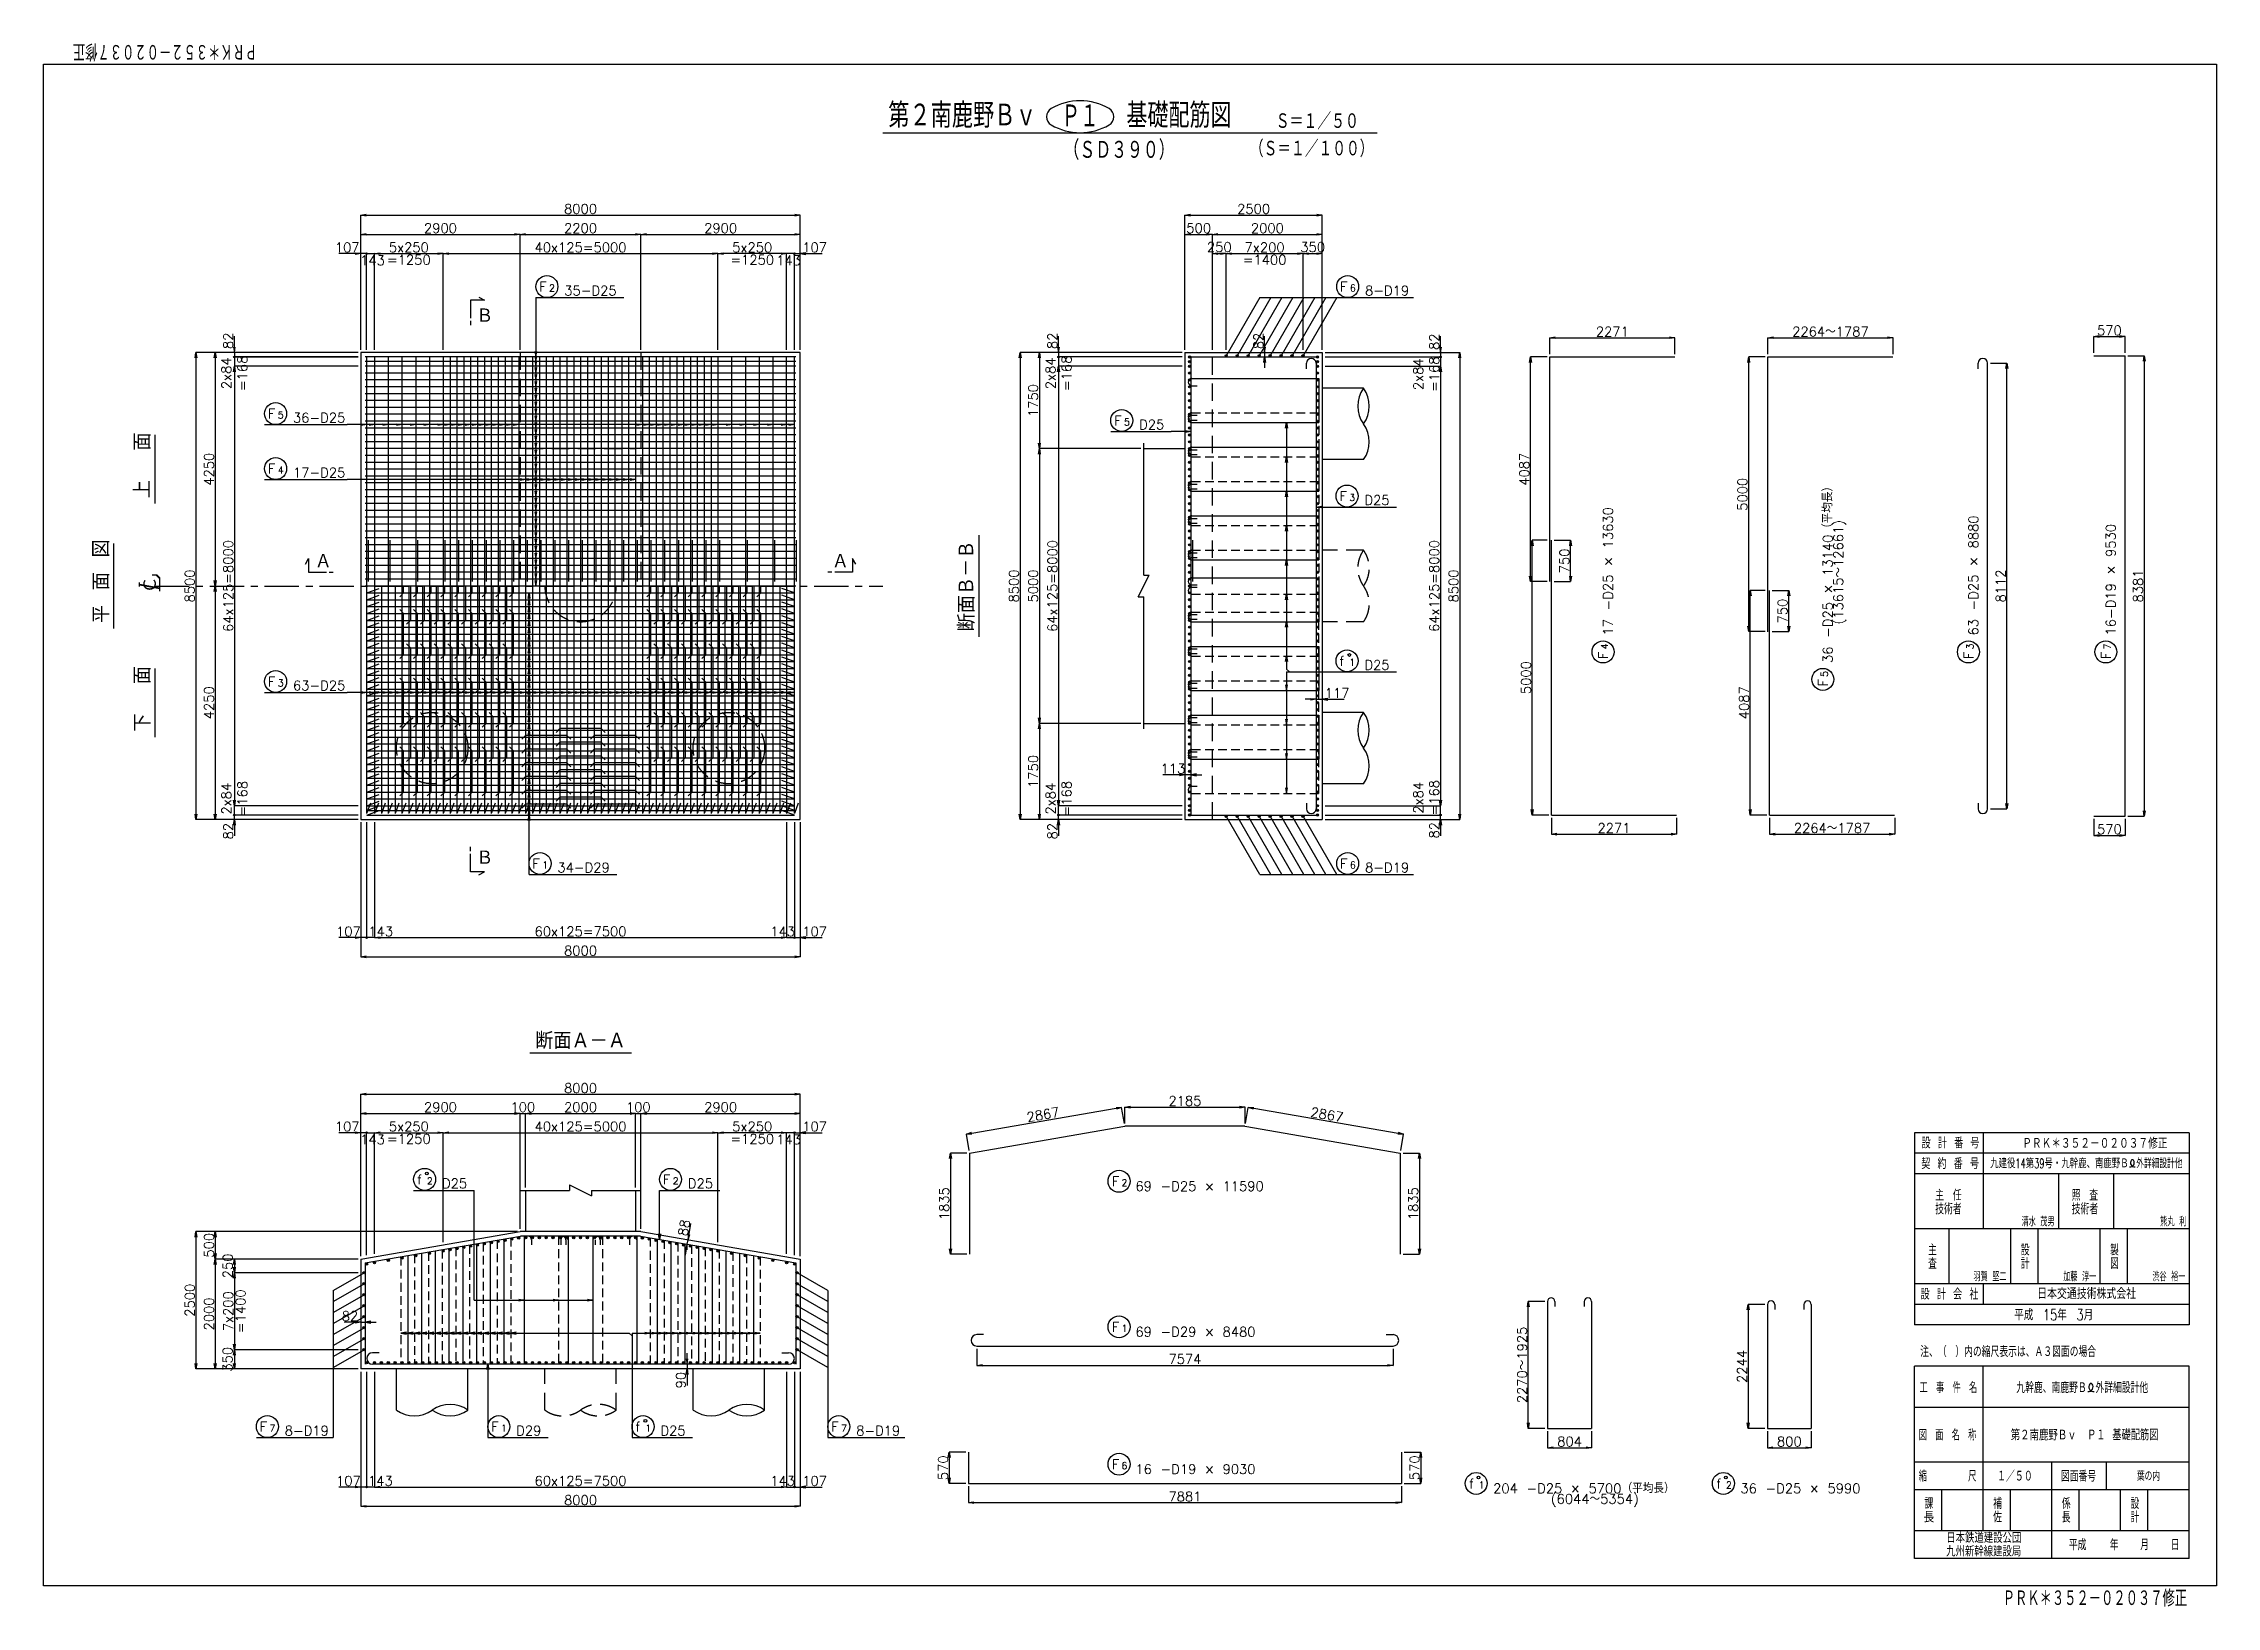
# Model space of a CAD drawing. Header units: millimetres. Extents: x -19525 to 20025, y -14225 to 14225.
import ezdxf
from ezdxf.enums import TextEntityAlignment as Align

# ---------------------------------------------------------------- set-up
doc = ezdxf.new("R2010")
doc.units = ezdxf.units.MM
doc.linetypes.add('CENTER', pattern=[2, 1.25, -0.25, 0.25, -0.25])
doc.linetypes.add('HIDDEN2', pattern=[4.7625, 3.175, -1.5875])
for name, color, linetype in [('1', 6, 'Continuous'), ('DIM-01', 2, 'Continuous'), ('DIM-02', 2, 'Continuous'), ('DIM-03', 6, 'Continuous'), ('GAIKEI-01', 7, 'Continuous'), ('LAYER_15', 7, 'Continuous'), ('TEKKIN-01', 3, 'Continuous'), ('TEKKIN-02', 4, 'Continuous'), ('TEKKIN-03', 6, 'Continuous'), ('TEXT-01', 4, 'Continuous'), ('TEXT-02', 6, 'Continuous'), ('WAKU-01', 1, 'Continuous'), ('WAKU-02', 4, 'Continuous')]:
    doc.layers.add(name, color=color, linetype=linetype)
doc.styles.add('MS明朝', font='MS Mincho.ttf')
doc.styles.get("Standard").update_dxf_attribs({"font": 'txt.shx', "bigfont": 'bigfont.shx'})
doc.dimstyles.get("Standard").update_dxf_attribs({"dimscale": 50, "dimtxt": 3.5, "dimasz": 2, "dimexe": 0, "dimexo": 1, "dimgap": 0.5, "dimtad": 1, "dimdec": 0, "dimzin": 0, "dimdsep": 46, "dimtxsty": 'Standard', "dimblk1": 'OPEN', "dimblk2": 'OPEN', "dimsah": 1, "dimcen": 0, "dimclrd": 2, "dimclre": 2, "dimclrt": 6, "dimaunit": 1, "dimadec": 0, "dimazin": 0, "dimtfac": 1, "dimtdec": 4, "dimtix": 1, "dimtofl": 0, "dimtmove": 2, "dimatfit": 3, "dimldrblk": 'OPEN', "dimfxl": 0, "dimtolj": 1, "dimtzin": 0, "dimarcsym": 0})

msp = doc.modelspace()

# ---------------------------------------------------------------- texts
at = {"layer": 'DIM-02', "color": 6}
for s, height, p in [('F', 175, (-10502.3, 9710)), ('2', 125, (-10322.3, 9710)), ('35-D25', 175, (-10046.3, 9638.4)), ('F', 175, (4071.9, 9710)), ('6', 125, (4251.9, 9710)), ('8-D19', 175, (4527.9, 9638.4)), ('F', 175, (-15439.8, 7397.5)), ('5', 125, (-15259.8, 7397.5)), ('36-D25', 175, (-14983.8, 7325.9)), ('F', 175, (-39.8, 7272.5)), ('5', 125, (140.2, 7272.5)), ('D25', 175, (416.2, 7200.9)), ('F', 175, (-15439.8, 6397.5)), ('4', 125, (-15259.8, 6397.5)), ('17-D25', 175, (-14983.8, 6325.9)), ('F', 175, (4060.2, 5897.5)), ('3', 125, (4240.2, 5897.5)), ('D25', 175, (4516.2, 5825.9)), ('f', 175, (4060.2, 2897.5)), ('1', 125, (4240.2, 2897.5)), ('D25', 175, (4516.2, 2825.9)), ('F', 175, (-15439.8, 2522.5)), ('3', 125, (-15259.8, 2522.5)), ('63-D25', 175, (-14983.8, 2450.9)), ('F', 175, (-10627.3, -790)), ('1', 125, (-10447.3, -790)), ('34-D29', 175, (-10171.3, -861.6)), ('F', 175, (4071.9, -790)), ('6', 125, (4251.9, -790)), ('8-D19', 175, (4527.9, -861.6)), ('f', 175, (-12727.3, -6540)), ('2', 125, (-12547.3, -6540)), ('D25', 175, (-12271.3, -6611.6)), ('F', 175, (-8252.3, -6540)), ('2', 125, (-8072.3, -6540)), ('D25', 175, (-7796.3, -6611.6)), ('F', 175, (-15589.8, -11040)), ('7', 125, (-15409.8, -11040)), ('8-D19', 175, (-15133.8, -11111.6)), ('F', 175, (-11377.3, -11040)), ('1', 125, (-11197.3, -11040)), ('D29', 175, (-10921.3, -11111.6)), ('f', 175, (-8752.3, -11040)), ('1', 125, (-8572.3, -11040)), ('D25', 175, (-8296.3, -11111.6)), ('F', 175, (-5189.8, -11040)), ('7', 125, (-5009.8, -11040)), ('8-D19', 175, (-4733.8, -11111.6))]:
    msp.add_text(s, height=height, dxfattribs=at).set_placement(p)
at = {"layer": 'DIM-03', "color": 6}
for s, height, p in [('4', 125, (8949.5, 3195.4)), ('3', 125, (15599.5, 3195.4)), ('7', 125, (18099.5, 3195.4)), ('F', 175, (8949.5, 3020.4)), ('5', 125, (12949.5, 2695.4)), ('F', 175, (15599.5, 3020.4)), ('F', 175, (18099.5, 3020.4)), ('F', 175, (12949.5, 2520.4))]:
    msp.add_text(s, height=height, rotation=90, dxfattribs=at).set_placement(p)
for s, height, p in [('F', 175, (-79.6, -6574.5)), ('2', 125, (95.4, -6574.5)), ('F', 175, (-79.6, -9224.5)), ('1', 125, (95.4, -9224.5)), ('F', 175, (-79.6, -11724.5)), ('6', 125, (95.4, -11724.5))]:
    msp.add_text(s, height=height, dxfattribs=at).set_placement(p)
at = {"layer": 'DIM-03'}
for s, height, p in [('f', 175, (6420.4, -12074.5)), ('1', 125, (6595.4, -12074.5)), ('f', 175, (10920.4, -12074.5)), ('2', 125, (11095.4, -12074.5))]:
    msp.add_text(s, height=height, dxfattribs=at).set_placement(p)
at = {"layer": 'DIM-03', "color": 6, "char_height": 175, "attachment_point": 7, "rotation": 90}
for s, insert in [('（平均長）', (13037, 5299)), ('17 -D25 × 13630', (9037, 3449)), ('63 -D25 × 8880', (15687, 3449)), ('36 -D25 × 13140', (13037, 2949)), ('(13615～12661)', (13287, 3649)), ('16-D19 × 9530', (18187, 3449))]:
    msp.add_mtext(s, dxfattribs=dict(at, insert=insert))
at = {"layer": 'DIM-03', "color": 6, "char_height": 175, "attachment_point": 7}
for s, insert in [('69 -D25 × 11590', (349, -6662)), ('69 -D29 × 8480', (349, -9312)), ('16 -D19 × 9030', (349, -11812)), ('（平均長）', (9199, -12162))]:
    msp.add_mtext(s, dxfattribs=dict(at, insert=insert))
at = {"layer": 'DIM-03', "char_height": 175, "attachment_point": 7}
for s, insert in [('204 -D25 × 5700', (6859.1, -12161.8)), ('(6044～5354)', (7909.1, -12411.8)), ('36 -D25 × 5990', (11359.1, -12161.8))]:
    msp.add_mtext(s, dxfattribs=dict(at, insert=insert))
at = {"layer": 'LAYER_15', "color": 4, "width": 0.678}
msp.add_text('\u3000ＰＲＫ＊３５２－０２０３７修正', height=300, rotation=180, dxfattribs=at).set_placement((-15410, 14225))
at = {"layer": 'LAYER_15', "color": 6, "width": 0.678}
msp.add_text('ＰＲＫ＊３５２－０２０３７修正', height=200, dxfattribs=at).set_placement((16488.3, -5892.6))
at = {"layer": 'LAYER_15', "color": 4, "width": 0.678}
msp.add_text('\u3000ＰＲＫ＊３５２－０２０３７修正', height=300, dxfattribs=at).set_placement((15910, -14225))
at = {"layer": 'TEXT-01'}
for s, height, width, p, p2 in [('第２南鹿野Ｂｖ', 450, 0.75, (-4150, 12690), (-1450, 12690)), ('Ｐ１', 450, 0.865385, (-995.2, 12675), (-320.2, 12675)), ('基礎配筋図', 450, 0.75, (184.8, 12690), (2097.3, 12690)), ('Ｓ＝１／５０', 300, 0.75, (2901, 12660), (4416, 12660)), ('（Ｓ＝１／１００）', 300, 0.75, (2431, 12160), (4681, 12160))]:
    msp.add_text(s, height=height, dxfattribs=dict(at, width=width)).set_placement(p, p2, align=Align.FIT)
at = {"layer": 'TEXT-01', "width": 0.75}
msp.add_text('（ＳＤ３９０）', height=350, dxfattribs=at).set_placement((-959.1, 12110))
at = {"layer": 'TEXT-01'}
for s, height, p in [('Ｂ', 275, (-11643.6, 9132.8)), ('Ａ', 275, (-14584.1, 4665.8)), ('Ａ', 275, (-5172.7, 4665.8)), ('Ｂ', 275, (-11643.6, -733.2)), ('断面Ａ－Ａ', 300, (-10575, -4075))]:
    msp.add_text(s, height=height, dxfattribs=at).set_placement(p)
for s, p in [('上  面', (-17575, 5950)), ('平 面 図', (-18325, 3675)), ('断面Ｂ－Ｂ', (-2575, 3525)), ('下  面', (-17575, 1700))]:
    msp.add_text(s, height=300, rotation=90, dxfattribs=at).set_placement(p)
at = {"layer": 'TEXT-02'}
for s, height, width, p, p2 in [('設 計 番 号', 200, 0.828947, (14658.3, -5887.5), (15708.3, -5887.5)), ('契 約 番 号', 200, 0.828947, (14651.2, -6262.5), (15701.2, -6262.5)), ('九建役14第39号・九幹鹿、南鹿野Ｂ', 175, 0.717608, (15905.3, -6246.4), (18425.3, -6246.4)), ('外詳細設計他', 175, 0.692308, (18565.3, -6246.4), (19405.3, -6246.4)), ('主\u3000任', 200, 0.72, (14905.7, -6837.5), (15385.7, -6837.5)), ('照\u3000査', 200, 0.72, (17389.2, -6837.5), (17869.2, -6837.5)), ('技術者', 200, 0.72, (14905.7, -7087.5), (15385.7, -7087.5)), ('技術者', 200, 0.72, (17389.2, -7087.5), (17869.2, -7087.5)), ('清水 茂男', 150, 0.789474, (16477.7, -7302.1), (17077.7, -7302.1)), ('熊丸 利', 150, 0.827586, (18996.4, -7302.1), (19476.4, -7302.1)), ('査', 200, 0.857143, (14774.9, -8081), (14934.9, -8081)), ('主', 200, 0.857143, (14774.9, -7834.3), (14934.9, -7834.3)), ('設', 200, 0.857143, (16462.4, -7834.3), (16622.4, -7834.3)), ('計', 200, 0.857143, (16462.4, -8081), (16622.4, -8081)), ('製', 200, 0.857143, (18087.4, -7834.3), (18247.4, -7834.3)), ('図', 200, 0.923077, (18087.4, -8081), (18247.4, -8081)), ('羽賀 堅二', 150, 0.779221, (15602.7, -8302.1), (16202.7, -8302.1)), ('加藤 淳一', 150, 0.779221, (17236.1, -8302.1), (17836.1, -8302.1)), ('渋谷 裕一', 150, 0.779221, (18858.6, -8302.1), (19458.6, -8302.1)), ('設 計 会 社', 200, 0.828947, (14639.9, -8637.5), (15689.9, -8637.5)), ('日本交通技術株式会社', 200, 0.767045, (16761.3, -8627.6), (18561.3, -8627.6)), ('平成\u300015年\u30003月', 200, 0.760563, (16342, -9014.5), (17782, -9014.5)), ('注、（\u3000）内の縮尺表示は、Ａ３図面の場合', 200, 0.674157, (14632.2, -9684.4), (17832.2, -9684.4)), ('工\u3000事\u3000件\u3000名', 200, 0.650826, (14620, -10339.2), (15670, -10339.2)), ('九幹鹿、南鹿野Ｂ', 200, 0.695652, (16381.4, -10339.2), (17661.4, -10339.2)), ('外詳細設計他', 200, 0.692308, (17821.4, -10339.2), (18781.4, -10339.2)), ('図\u3000面\u3000名\u3000称', 200, 0.645492, (14603.6, -11202), (15653.6, -11202)), ('第２南鹿野Ｂｖ', 200, 0.75, (16278.9, -11202), (17478.9, -11202)), ('Ｐ１ 基礎配筋図', 200, 0.75, (17667.8, -11198.5), (18967.8, -11198.5)), ('縮\u3000\u3000\u3000\u3000\u3000尺', 200, 0.645492, (14603.6, -11950), (15653.6, -11950)), ('１／５０', 200, 0.75, (16030.3, -11950), (16680.3, -11950)), ('図面番号', 200, 0.705882, (17193.2, -11950), (17833.2, -11950)), ('葉の内', 175, 0.734694, (18576.8, -11937.5), (18996.8, -11937.5)), ('課', 200, 0.857143, (14709.1, -12448.7), (14869.1, -12448.7)), ('補', 200, 0.857143, (15959.1, -12448.7), (16119.1, -12448.7)), ('係', 200, 0.857143, (17209.1, -12448.7), (17369.1, -12448.7)), ('設', 200, 0.857143, (18459.1, -12448.7), (18619.1, -12448.7)), ('長', 200, 1.071429, (14689.1, -12695.4), (14889.1, -12695.4)), ('佐', 200, 0.857143, (15959.1, -12695.4), (16119.1, -12695.4)), ('長', 200, 0.857143, (17209.1, -12695.4), (17369.1, -12695.4)), ('計', 200, 0.857143, (18459.1, -12695.4), (18619.1, -12695.4)), ('日本鉄道建設公団', 190, 0.776978, (15105.2, -13067.3), (16473.2, -13067.3)), ('平成', 200, 0.75, (17337, -13200), (17657, -13200)), ('年', 200, 0.857143, (18081.8, -13200), (18241.8, -13200)), ('九州新幹線建設局', 190, 0.771429, (15103.7, -13313.5), (16471.7, -13313.5))]:
    msp.add_text(s, height=height, dxfattribs=dict(at, width=width)).set_placement(p, p2, align=Align.FIT)
for s, p, p2 in [('月', (18636.8, -13200), (18796.8, -13200)), ('日', (19191.8, -13200), (19351.8, -13200))]:
    msp.add_text(s, height=200, dxfattribs=at).set_placement(p, p2, align=Align.FIT)

# ---------------------------------------------------------------- blocks, each defined once
blk = doc.blocks.new('GROUP_2')
at = {"layer": 'WAKU-02', "color": 2, "linetype": 'Continuous'}
for centre, radius, start, end in [((-5265, 24280), 2084, 59.56596, 120.43404), ((-6148, 25782), 342, 120.43404, 239.56596), ((-5265, 27284), 2084, 239.56596, 300.43404), ((-4383, 25782), 342, 300.43404, 419.56596)]:
    blk.add_arc(centre, radius, start, end, dxfattribs=at)
blk = doc.blocks.new('*D4')
at = {"layer": 'DEFPOINTS', "color": 0}
for p in [(-1050, 350), (1250, 350), (1250, 182)]:
    blk.add_point(p, dxfattribs=at)
at = {"layer": 'DIM-01', "color": 2, "lineweight": -2}
for p, q in [((1200, 350), (-1050, 350)), ((1200, 182), (-1050, 182))]:
    blk.add_line(p, q, dxfattribs=at)
at = {"layer": 'DIM-01', "color": 6, "insert": (-1050, 479), "char_height": 175, "attachment_point": 5, "rotation": 90}
blk.add_mtext('\\A1;2x84\\P=168', dxfattribs=at)
blk = doc.blocks.new('_OPEN')
at = {"color": 0, "linetype": 'ByBlock'}
for p, q in [((-1, 0.17), (0, 0)), ((0, 0), (-1, -0.17)), ((0, 0), (-1, 0))]:
    blk.add_line(p, q, dxfattribs=at)
blk = doc.blocks.new('*D5')
at = {"layer": 'DEFPOINTS', "color": 0}
for p in [(1250, 8350), (-1050, 350), (1250, 350)]:
    blk.add_point(p, dxfattribs=at)
at = {"layer": 'DIM-01', "color": 2, "lineweight": -2}
for p, q in [((1200, 8350), (-1050, 8350)), ((-1050, 8250), (-1050, 450)), ((1200, 350), (-1050, 350))]:
    blk.add_line(p, q, dxfattribs=at)
at = {"layer": 'DIM-01', "color": 2, "lineweight": -2, "xscale": 100, "yscale": 100, "zscale": 100}
for p, rotation in [((-1050, 8350), 90), ((-1050, 350), 270)]:
    blk.add_blockref('_OPEN', p, dxfattribs=dict(at, rotation=rotation))
at = {"layer": 'DIM-01', "color": 6, "insert": (-1162.5, 4350), "char_height": 175, "attachment_point": 5, "rotation": 90}
blk.add_mtext('\\A1;64x125=8000', dxfattribs=at)
blk = doc.blocks.new('*D6')
at = {"layer": 'DEFPOINTS', "color": 0}
for p in [(-1050, 182), (1250, 182), (1250, 100)]:
    blk.add_point(p, dxfattribs=at)
at = {"layer": 'DIM-01', "color": 2, "lineweight": -2}
for p, q in [((1200, 182), (-1050, 182)), ((1200, 100), (-1050, 100))]:
    blk.add_line(p, q, dxfattribs=at)
at = {"layer": 'DIM-01', "color": 6, "insert": (-1163, -113), "char_height": 175, "attachment_point": 5, "rotation": 90}
blk.add_mtext('\\A1;82', dxfattribs=at)
blk = doc.blocks.new('*D7')
at = {"layer": 'DEFPOINTS', "color": 0}
for p in [(-1050, 8350), (1250, 8519), (1250, 8350)]:
    blk.add_point(p, dxfattribs=at)
at = {"layer": 'DIM-01', "color": 2, "lineweight": -2}
for p, q in [((1200, 8519), (-1050, 8519)), ((1200, 8350), (-1050, 8350))]:
    blk.add_line(p, q, dxfattribs=at)
at = {"layer": 'DIM-01', "color": 6, "insert": (-1050, 8221), "char_height": 175, "attachment_point": 5, "rotation": 90}
blk.add_mtext('\\A1;2x84\\P=168', dxfattribs=at)
blk = doc.blocks.new('*D8')
at = {"layer": 'DEFPOINTS', "color": 0}
for p in [(-1050, 8519), (1250, 8600), (1250, 8519)]:
    blk.add_point(p, dxfattribs=at)
at = {"layer": 'DIM-01', "color": 2, "lineweight": -2}
for p, q in [((1200, 8600), (-1050, 8600)), ((1200, 8519), (-1050, 8519))]:
    blk.add_line(p, q, dxfattribs=at)
at = {"layer": 'DIM-01', "color": 6, "insert": (-1163, 8813), "char_height": 175, "attachment_point": 5, "rotation": 90}
blk.add_mtext('\\A1;82', dxfattribs=at)
blk = doc.blocks.new('*D9')
at = {"layer": 'DEFPOINTS', "color": 0}
for p in [(500, 1850), (-1400, 100), (1250, 100)]:
    blk.add_point(p, dxfattribs=at)
at = {"layer": 'DIM-01', "color": 2, "lineweight": -2}
blk.add_line((-1400, 1750), (-1400, 200), dxfattribs=at)
at = {"layer": 'DIM-01', "color": 2, "lineweight": -2, "xscale": 100, "yscale": 100, "zscale": 100}
for p, rotation in [((-1400, 1850), 90), ((-1400, 100), 270)]:
    blk.add_blockref('_OPEN', p, dxfattribs=dict(at, rotation=rotation))
at = {"layer": 'DIM-01', "color": 6, "insert": (-1512.5, 975), "char_height": 175, "attachment_point": 5, "rotation": 90}
blk.add_mtext('\\A1;1750', dxfattribs=at)
blk = doc.blocks.new('*D10')
at = {"layer": 'DEFPOINTS', "color": 0}
for p in [(500, 6850), (-1400, 1850), (500, 1850)]:
    blk.add_point(p, dxfattribs=at)
at = {"layer": 'DIM-01', "color": 2, "lineweight": -2}
for p, q in [((-1400, 6750), (-1400, 1950)), ((450, 1850), (-1400, 1850))]:
    blk.add_line(p, q, dxfattribs=at)
at = {"layer": 'DIM-01', "color": 2, "lineweight": -2, "xscale": 100, "yscale": 100, "zscale": 100}
for p, rotation in [((-1400, 6850), 90), ((-1400, 1850), 270)]:
    blk.add_blockref('_OPEN', p, dxfattribs=dict(at, rotation=rotation))
at = {"layer": 'DIM-01', "color": 6, "insert": (-1512.5, 4350), "char_height": 175, "attachment_point": 5, "rotation": 90}
blk.add_mtext('\\A1;5000', dxfattribs=at)
blk = doc.blocks.new('*D11')
at = {"layer": 'DEFPOINTS', "color": 0}
for p in [(1250, 8600), (-1400, 6850), (500, 6850)]:
    blk.add_point(p, dxfattribs=at)
at = {"layer": 'DIM-01', "color": 2, "lineweight": -2}
for p, q in [((-1400, 8500), (-1400, 6950)), ((450, 6850), (-1400, 6850))]:
    blk.add_line(p, q, dxfattribs=at)
at = {"layer": 'DIM-01', "color": 2, "lineweight": -2, "xscale": 100, "yscale": 100, "zscale": 100}
for p, rotation in [((-1400, 8600), 90), ((-1400, 6850), 270)]:
    blk.add_blockref('_OPEN', p, dxfattribs=dict(at, rotation=rotation))
at = {"layer": 'DIM-01', "color": 6, "insert": (-1512.5, 7725), "char_height": 175, "attachment_point": 5, "rotation": 90}
blk.add_mtext('\\A1;1750', dxfattribs=at)
blk = doc.blocks.new('*D12')
at = {"layer": 'DEFPOINTS', "color": 0}
for p in [(1250, 8600), (-1750, 100), (1250, 100)]:
    blk.add_point(p, dxfattribs=at)
at = {"layer": 'DIM-01', "color": 2, "lineweight": -2}
for p, q in [((1200, 8600), (-1750, 8600)), ((-1750, 8500), (-1750, 200)), ((1200, 100), (-1750, 100))]:
    blk.add_line(p, q, dxfattribs=at)
at = {"layer": 'DIM-01', "color": 2, "lineweight": -2, "xscale": 100, "yscale": 100, "zscale": 100}
for p, rotation in [((-1750, 8600), 90), ((-1750, 100), 270)]:
    blk.add_blockref('_OPEN', p, dxfattribs=dict(at, rotation=rotation))
at = {"layer": 'DIM-01', "color": 6, "insert": (-1862.5, 4350), "char_height": 175, "attachment_point": 5, "rotation": 90}
blk.add_mtext('\\A1;8500', dxfattribs=at)
blk = doc.blocks.new('*D13')
at = {"layer": 'DEFPOINTS', "color": 0}
for p in [(-6000, 100), (-5857, 100), (-5857, -2050)]:
    blk.add_point(p, dxfattribs=at)
at = {"layer": 'DIM-01', "color": 2, "lineweight": -2}
blk.add_line((-5857, 50), (-5857, -2050), dxfattribs=at)
at = {"layer": 'DIM-01', "color": 6, "insert": (-6073, -1938), "char_height": 175, "attachment_point": 5}
blk.add_mtext('\\A1;143', dxfattribs=at)
blk = doc.blocks.new('*D14')
at = {"layer": 'DEFPOINTS', "color": 0}
for p in [(-13644, 100), (-13500, 100), (-13500, -2050)]:
    blk.add_point(p, dxfattribs=at)
at = {"layer": 'DIM-01', "color": 2, "lineweight": -2}
blk.add_line((-13500, 50), (-13500, -2050), dxfattribs=at)
at = {"layer": 'DIM-01', "color": 6, "insert": (-13387, -1938), "char_height": 175, "attachment_point": 5}
blk.add_mtext('\\A1;143', dxfattribs=at)
blk = doc.blocks.new('*D15')
at = {"layer": 'DEFPOINTS', "color": 0}
for p in [(-13500, 100), (-6000, 100), (-6000, -2050)]:
    blk.add_point(p, dxfattribs=at)
at = {"layer": 'DIM-01', "color": 2, "lineweight": -2}
for p, q in [((-6000, 50), (-6000, -2050)), ((-13400, -2050), (-6100, -2050))]:
    blk.add_line(p, q, dxfattribs=at)
at = {"layer": 'DIM-01', "color": 2, "lineweight": -2, "xscale": 100, "yscale": 100, "zscale": 100, "rotation": 180}
blk.add_blockref('_OPEN', (-13500, -2050), dxfattribs=at)
at = {"layer": 'DIM-01', "color": 2, "lineweight": -2, "xscale": 100, "yscale": 100, "zscale": 100}
blk.add_blockref('_OPEN', (-6000, -2050), dxfattribs=at)
at = {"layer": 'DIM-01', "color": 6, "insert": (-9750, -1937.5), "char_height": 175, "attachment_point": 5}
blk.add_mtext('\\A1;60x125=7500', dxfattribs=at)
blk = doc.blocks.new('*D16')
at = {"layer": 'DEFPOINTS', "color": 0}
for p in [(-5857, 100), (-5750, 100), (-5750, -2050)]:
    blk.add_point(p, dxfattribs=at)
at = {"layer": 'DIM-01', "color": 6, "insert": (-5491, -1938), "char_height": 175, "attachment_point": 5}
blk.add_mtext('\\A1;107', dxfattribs=at)
blk = doc.blocks.new('*D17')
at = {"layer": 'DEFPOINTS', "color": 0}
for p in [(-13750, 100), (-13644, 100), (-13644, -2050)]:
    blk.add_point(p, dxfattribs=at)
at = {"layer": 'DIM-01', "color": 2, "lineweight": -2}
blk.add_line((-13644, 50), (-13644, -2050), dxfattribs=at)
at = {"layer": 'DIM-01', "color": 6, "insert": (-13974, -1938), "char_height": 175, "attachment_point": 5}
blk.add_mtext('\\A1;107', dxfattribs=at)
blk = doc.blocks.new('*D18')
at = {"layer": 'DEFPOINTS', "color": 0}
for p in [(-13750, 100), (-5750, 100), (-5750, -2400)]:
    blk.add_point(p, dxfattribs=at)
at = {"layer": 'DIM-01', "color": 2, "lineweight": -2}
for p, q in [((-13750, 50), (-13750, -2400)), ((-5750, 50), (-5750, -2400)), ((-13650, -2400), (-5850, -2400))]:
    blk.add_line(p, q, dxfattribs=at)
at = {"layer": 'DIM-01', "color": 2, "lineweight": -2, "xscale": 100, "yscale": 100, "zscale": 100, "rotation": 180}
blk.add_blockref('_OPEN', (-13750, -2400), dxfattribs=at)
at = {"layer": 'DIM-01', "color": 2, "lineweight": -2, "xscale": 100, "yscale": 100, "zscale": 100}
blk.add_blockref('_OPEN', (-5750, -2400), dxfattribs=at)
at = {"layer": 'DIM-01', "color": 6, "insert": (-9750, -2287.5), "char_height": 175, "attachment_point": 5}
blk.add_mtext('\\A1;8000', dxfattribs=at)
blk = doc.blocks.new('*D19')
at = {"layer": 'DEFPOINTS', "color": 0}
for p in [(-16050, 181), (-13750, 181), (-13750, 100)]:
    blk.add_point(p, dxfattribs=at)
at = {"layer": 'DIM-01', "color": 2, "lineweight": -2}
for p, q in [((-13800, 181), (-16050, 181)), ((-13800, 100), (-16050, 100))]:
    blk.add_line(p, q, dxfattribs=at)
at = {"layer": 'DIM-01', "color": 6, "insert": (-16163, -113), "char_height": 175, "attachment_point": 5, "rotation": 90}
blk.add_mtext('\\A1;82', dxfattribs=at)
blk = doc.blocks.new('*D20')
at = {"layer": 'DEFPOINTS', "color": 0}
for p in [(-5750, 11100), (-13750, 8600), (-5750, 8600)]:
    blk.add_point(p, dxfattribs=at)
at = {"layer": 'DIM-01', "color": 2, "lineweight": -2}
for p, q in [((-13750, 8650), (-13750, 11100)), ((-13650, 11100), (-5850, 11100)), ((-5750, 8650), (-5750, 11100))]:
    blk.add_line(p, q, dxfattribs=at)
at = {"layer": 'DIM-01', "color": 2, "lineweight": -2, "xscale": 100, "yscale": 100, "zscale": 100, "rotation": 180}
blk.add_blockref('_OPEN', (-13750, 11100), dxfattribs=at)
at = {"layer": 'DIM-01', "color": 2, "lineweight": -2, "xscale": 100, "yscale": 100, "zscale": 100}
blk.add_blockref('_OPEN', (-5750, 11100), dxfattribs=at)
at = {"layer": 'DIM-01', "color": 6, "insert": (-9750, 11212.5), "char_height": 175, "attachment_point": 5}
blk.add_mtext('\\A1;8000', dxfattribs=at)
blk = doc.blocks.new('*D21')
at = {"layer": 'DEFPOINTS', "color": 0}
for p in [(-10850, 10750), (-13750, 8600), (-10850, 8600)]:
    blk.add_point(p, dxfattribs=at)
at = {"layer": 'DIM-01', "color": 2, "lineweight": -2}
for p, q in [((-13650, 10750), (-10950, 10750)), ((-10850, 8650), (-10850, 10750))]:
    blk.add_line(p, q, dxfattribs=at)
at = {"layer": 'DIM-01', "color": 2, "lineweight": -2, "xscale": 100, "yscale": 100, "zscale": 100, "rotation": 180}
blk.add_blockref('_OPEN', (-13750, 10750), dxfattribs=at)
at = {"layer": 'DIM-01', "color": 2, "lineweight": -2, "xscale": 100, "yscale": 100, "zscale": 100}
blk.add_blockref('_OPEN', (-10850, 10750), dxfattribs=at)
at = {"layer": 'DIM-01', "color": 6, "insert": (-12300, 10862.5), "char_height": 175, "attachment_point": 5}
blk.add_mtext('\\A1;2900', dxfattribs=at)
blk = doc.blocks.new('*D22')
at = {"layer": 'DEFPOINTS', "color": 0}
for p in [(-7250, 10400), (-12250, 8600), (-7250, 8600)]:
    blk.add_point(p, dxfattribs=at)
at = {"layer": 'DIM-01', "color": 2, "lineweight": -2}
for p, q in [((-12150, 10400), (-7350, 10400)), ((-7250, 8650), (-7250, 10400))]:
    blk.add_line(p, q, dxfattribs=at)
at = {"layer": 'DIM-01', "color": 2, "lineweight": -2, "xscale": 100, "yscale": 100, "zscale": 100, "rotation": 180}
blk.add_blockref('_OPEN', (-12250, 10400), dxfattribs=at)
at = {"layer": 'DIM-01', "color": 2, "lineweight": -2, "xscale": 100, "yscale": 100, "zscale": 100}
blk.add_blockref('_OPEN', (-7250, 10400), dxfattribs=at)
at = {"layer": 'DIM-01', "color": 6, "insert": (-9750, 10512.5), "char_height": 175, "attachment_point": 5}
blk.add_mtext('\\A1;40x125=5000', dxfattribs=at)
blk = doc.blocks.new('*D23')
at = {"layer": 'DEFPOINTS', "color": 0}
for p in [(-12250, 10400), (-13500, 8600), (-12250, 8600)]:
    blk.add_point(p, dxfattribs=at)
at = {"layer": 'DIM-01', "color": 2, "lineweight": -2}
for p, q in [((-13400, 10400), (-12350, 10400)), ((-12250, 8650), (-12250, 10400))]:
    blk.add_line(p, q, dxfattribs=at)
at = {"layer": 'DIM-01', "color": 2, "lineweight": -2, "xscale": 100, "yscale": 100, "zscale": 100, "rotation": 180}
blk.add_blockref('_OPEN', (-13500, 10400), dxfattribs=at)
at = {"layer": 'DIM-01', "color": 2, "lineweight": -2, "xscale": 100, "yscale": 100, "zscale": 100}
blk.add_blockref('_OPEN', (-12250, 10400), dxfattribs=at)
at = {"layer": 'DIM-01', "color": 6, "char_height": 175, "attachment_point": 5}
for s, insert in [('\\A1;=1250', (-12875, 10287.5)), ('\\A1;5x250', (-12875, 10512.5))]:
    blk.add_mtext(s, dxfattribs=dict(at, insert=insert))
blk = doc.blocks.new('*D24')
at = {"layer": 'DEFPOINTS', "color": 0}
for p in [(-13500, 10400), (-13644, 8600), (-13500, 8600)]:
    blk.add_point(p, dxfattribs=at)
at = {"layer": 'DIM-01', "color": 2, "lineweight": -2}
blk.add_line((-13500, 8650), (-13500, 10400), dxfattribs=at)
at = {"layer": 'DIM-01', "color": 6, "insert": (-13536, 10276), "char_height": 175, "attachment_point": 5}
blk.add_mtext('\\A1;143', dxfattribs=at)
blk = doc.blocks.new('*D25')
at = {"layer": 'DEFPOINTS', "color": 0}
for p in [(-13644, 10400), (-13750, 8600), (-13644, 8600)]:
    blk.add_point(p, dxfattribs=at)
at = {"layer": 'DIM-01', "color": 2, "lineweight": -2}
blk.add_line((-13644, 8650), (-13644, 10400), dxfattribs=at)
at = {"layer": 'DIM-01', "color": 6, "insert": (-13997, 10512), "char_height": 175, "attachment_point": 5}
blk.add_mtext('\\A1;107', dxfattribs=at)
blk = doc.blocks.new('*D26')
at = {"layer": 'DEFPOINTS', "color": 0}
for p in [(-16050, 8518), (-13750, 8600), (-13750, 8518)]:
    blk.add_point(p, dxfattribs=at)
at = {"layer": 'DIM-01', "color": 2, "lineweight": -2}
for p, q in [((-13800, 8600), (-16050, 8600)), ((-13800, 8518), (-16050, 8518))]:
    blk.add_line(p, q, dxfattribs=at)
at = {"layer": 'DIM-01', "color": 6, "insert": (-16163, 8813), "char_height": 175, "attachment_point": 5, "rotation": 90}
blk.add_mtext('\\A1;82', dxfattribs=at)
blk = doc.blocks.new('A$C776E1D9D')
at = {"layer": 'TEXT-01', "color": 6, "linetype": 'Continuous'}
for p, q in [((45, 0), (287, 0)), ((45, 0), (287, 0)), ((159, 367), (94, 0)), ((159, 367), (94, 0)), ((159, 367), (94, 0)), ((159, 367), (94, 0)), ((174, 367), (109, 0)), ((174, 367), (109, 0)), ((132, 367), (206, 367)), ((132, 367), (206, 367)), ((269, 0), (343, 74)), ((269, 0), (343, 74)), ((287, 0), (343, 55)), ((287, 0), (343, 55)), ((343, 142), (343, 55)), ((343, 142), (343, 55))]:
    blk.add_line(p, q, dxfattribs=at)
at = {"layer": 'TEXT-01', "color": 6, "style": 'MS明朝'}
blk.add_text('Ｃ', height=225, dxfattribs=at).set_placement((6, 73))
blk = doc.blocks.new('*D27')
at = {"layer": 'DEFPOINTS', "color": 0}
for p in [(-13750, 8600), (-16750, 100), (-13750, 100)]:
    blk.add_point(p, dxfattribs=at)
at = {"layer": 'DIM-01', "color": 2, "lineweight": -2}
for p, q in [((-13800, 8600), (-16750, 8600)), ((-16750, 8500), (-16750, 200)), ((-13800, 100), (-16750, 100))]:
    blk.add_line(p, q, dxfattribs=at)
at = {"layer": 'DIM-01', "color": 2, "lineweight": -2, "xscale": 100, "yscale": 100, "zscale": 100}
for p, rotation in [((-16750, 8600), 90), ((-16750, 100), 270)]:
    blk.add_blockref('_OPEN', p, dxfattribs=dict(at, rotation=rotation))
at = {"layer": 'DIM-01', "color": 6, "insert": (-16862.5, 4350), "char_height": 175, "attachment_point": 5, "rotation": 90}
blk.add_mtext('\\A1;8500', dxfattribs=at)
blk = doc.blocks.new('*D28')
at = {"layer": 'DEFPOINTS', "color": 0}
for p in [(-13750, 8600), (-16400, 4350), (-16400, 4350)]:
    blk.add_point(p, dxfattribs=at)
at = {"layer": 'DIM-01', "color": 2, "lineweight": -2}
blk.add_line((-16400, 8500), (-16400, 4450), dxfattribs=at)
at = {"layer": 'DIM-01', "color": 2, "lineweight": -2, "xscale": 100, "yscale": 100, "zscale": 100}
for p, rotation in [((-16400, 8600), 90), ((-16400, 4350), 270)]:
    blk.add_blockref('_OPEN', p, dxfattribs=dict(at, rotation=rotation))
at = {"layer": 'DIM-01', "color": 6, "insert": (-16512.5, 6475), "char_height": 175, "attachment_point": 5, "rotation": 90}
blk.add_mtext('\\A1;4250', dxfattribs=at)
blk = doc.blocks.new('*D29')
at = {"layer": 'DEFPOINTS', "color": 0}
for p in [(-13750, 8350), (-16050, 350), (-13750, 350)]:
    blk.add_point(p, dxfattribs=at)
at = {"layer": 'DIM-01', "color": 2, "lineweight": -2}
for p, q in [((-13800, 8350), (-16050, 8350)), ((-16050, 8250), (-16050, 450)), ((-13800, 350), (-16050, 350))]:
    blk.add_line(p, q, dxfattribs=at)
at = {"layer": 'DIM-01', "color": 2, "lineweight": -2, "xscale": 100, "yscale": 100, "zscale": 100}
for p, rotation in [((-16050, 8350), 90), ((-16050, 350), 270)]:
    blk.add_blockref('_OPEN', p, dxfattribs=dict(at, rotation=rotation))
at = {"layer": 'DIM-01', "color": 6, "insert": (-16162.5, 4350), "char_height": 175, "attachment_point": 5, "rotation": 90}
blk.add_mtext('\\A1;64x125=8000', dxfattribs=at)
blk = doc.blocks.new('*D30')
at = {"layer": 'DEFPOINTS', "color": 0}
for p in [(-16400, 4350), (-16400, 100), (-13750, 100)]:
    blk.add_point(p, dxfattribs=at)
at = {"layer": 'DIM-01', "color": 2, "lineweight": -2}
blk.add_line((-16400, 4250), (-16400, 200), dxfattribs=at)
at = {"layer": 'DIM-01', "color": 2, "lineweight": -2, "xscale": 100, "yscale": 100, "zscale": 100}
for p, rotation in [((-16400, 4350), 90), ((-16400, 100), 270)]:
    blk.add_blockref('_OPEN', p, dxfattribs=dict(at, rotation=rotation))
at = {"layer": 'DIM-01', "color": 6, "insert": (-16512.5, 2225), "char_height": 175, "attachment_point": 5, "rotation": 90}
blk.add_mtext('\\A1;4250', dxfattribs=at)
blk = doc.blocks.new('*D31')
at = {"layer": 'DEFPOINTS', "color": 0}
for p in [(-16050, 350), (-13750, 350), (-13750, 181.5)]:
    blk.add_point(p, dxfattribs=at)
at = {"layer": 'DIM-01', "color": 2, "lineweight": -2}
for p, q in [((-13800, 350), (-16050, 350)), ((-13800, 181.5), (-16050, 181.5))]:
    blk.add_line(p, q, dxfattribs=at)
at = {"layer": 'DIM-01', "color": 6, "insert": (-16050, 478.644798), "char_height": 175, "attachment_point": 5, "rotation": 90}
blk.add_mtext('\\A1;2x84\\P=168', dxfattribs=at)
blk = doc.blocks.new('*D32')
at = {"layer": 'DEFPOINTS', "color": 0}
for p in [(-16050, 8350), (-13750, 8518.5), (-13750, 8350)]:
    blk.add_point(p, dxfattribs=at)
at = {"layer": 'DIM-01', "color": 2, "lineweight": -2}
for p, q in [((-13800, 8518.5), (-16050, 8518.5)), ((-13800, 8350), (-16050, 8350))]:
    blk.add_line(p, q, dxfattribs=at)
at = {"layer": 'DIM-01', "color": 6, "insert": (-16050, 8221.355202), "char_height": 175, "attachment_point": 5, "rotation": 90}
blk.add_mtext('\\A1;2x84\\P=168', dxfattribs=at)
blk = doc.blocks.new('*D33')
at = {"layer": 'DEFPOINTS', "color": 0}
for p in [(-8650, 10750), (-10850, 8600), (-8650, 8600)]:
    blk.add_point(p, dxfattribs=at)
at = {"layer": 'DIM-01', "color": 2, "lineweight": -2}
for p, q in [((-10750, 10750), (-8750, 10750)), ((-8650, 8650), (-8650, 10750))]:
    blk.add_line(p, q, dxfattribs=at)
at = {"layer": 'DIM-01', "color": 2, "lineweight": -2, "xscale": 100, "yscale": 100, "zscale": 100, "rotation": 180}
blk.add_blockref('_OPEN', (-10850, 10750), dxfattribs=at)
at = {"layer": 'DIM-01', "color": 2, "lineweight": -2, "xscale": 100, "yscale": 100, "zscale": 100}
blk.add_blockref('_OPEN', (-8650, 10750), dxfattribs=at)
at = {"layer": 'DIM-01', "color": 6, "insert": (-9750, 10862.5), "char_height": 175, "attachment_point": 5}
blk.add_mtext('\\A1;2200', dxfattribs=at)
blk = doc.blocks.new('*D34')
at = {"layer": 'DEFPOINTS', "color": 0}
for p in [(-5750, 10750), (-8650, 8600), (-5750, 8600)]:
    blk.add_point(p, dxfattribs=at)
at = {"layer": 'DIM-01', "color": 2, "lineweight": -2}
blk.add_line((-8550, 10750), (-5850, 10750), dxfattribs=at)
at = {"layer": 'DIM-01', "color": 2, "lineweight": -2, "xscale": 100, "yscale": 100, "zscale": 100, "rotation": 180}
blk.add_blockref('_OPEN', (-8650, 10750), dxfattribs=at)
at = {"layer": 'DIM-01', "color": 2, "lineweight": -2, "xscale": 100, "yscale": 100, "zscale": 100}
blk.add_blockref('_OPEN', (-5750, 10750), dxfattribs=at)
at = {"layer": 'DIM-01', "color": 6, "insert": (-7200, 10862.5), "char_height": 175, "attachment_point": 5}
blk.add_mtext('\\A1;2900', dxfattribs=at)
blk = doc.blocks.new('*D35')
at = {"layer": 'DEFPOINTS', "color": 0}
for p in [(-5750, 10400), (-5857, 8600), (-5750, 8600)]:
    blk.add_point(p, dxfattribs=at)
at = {"layer": 'DIM-01', "color": 2, "lineweight": -2}
blk.add_line((-5857, 8650), (-5857, 10400), dxfattribs=at)
at = {"layer": 'DIM-01', "color": 6, "insert": (-5490, 10512), "char_height": 175, "attachment_point": 5}
blk.add_mtext('\\A1;107', dxfattribs=at)
blk = doc.blocks.new('*D36')
at = {"layer": 'DEFPOINTS', "color": 0}
for p in [(-6000, 10400), (-6000, 8600), (-5857, 8600)]:
    blk.add_point(p, dxfattribs=at)
at = {"layer": 'DIM-01', "color": 2, "lineweight": -2}
blk.add_line((-6000, 8650), (-6000, 10400), dxfattribs=at)
at = {"layer": 'DIM-01', "color": 6, "insert": (-5964, 10276), "char_height": 175, "attachment_point": 5}
blk.add_mtext('\\A1;143', dxfattribs=at)
blk = doc.blocks.new('*D37')
at = {"layer": 'DEFPOINTS', "color": 0}
for p in [(-7250, 10400), (-7250, 8600), (-6000, 8600)]:
    blk.add_point(p, dxfattribs=at)
at = {"layer": 'DIM-01', "color": 2, "lineweight": -2}
for p, q in [((-7250, 8650), (-7250, 10400)), ((-6100, 10400), (-7150, 10400))]:
    blk.add_line(p, q, dxfattribs=at)
at = {"layer": 'DIM-01', "color": 2, "lineweight": -2, "xscale": 100, "yscale": 100, "zscale": 100, "rotation": 180}
blk.add_blockref('_OPEN', (-7250, 10400), dxfattribs=at)
at = {"layer": 'DIM-01', "color": 2, "lineweight": -2, "xscale": 100, "yscale": 100, "zscale": 100}
blk.add_blockref('_OPEN', (-6000, 10400), dxfattribs=at)
at = {"layer": 'DIM-01', "color": 6, "char_height": 175, "attachment_point": 5}
for s, insert in [('\\A1;=1250', (-6625, 10287.5)), ('\\A1;5x250', (-6625, 10512.5))]:
    blk.add_mtext(s, dxfattribs=dict(at, insert=insert))
blk = doc.blocks.new('*D38')
at = {"layer": 'DEFPOINTS', "color": 0}
for p in [(11890, 182), (14167, 182), (14167, -168)]:
    blk.add_point(p, dxfattribs=at)
at = {"layer": 'DIM-01', "color": 2, "lineweight": -2}
for p, q in [((11890, 132), (11890, -168)), ((14167, 132), (14167, -168)), ((11990, -168), (14067, -168))]:
    blk.add_line(p, q, dxfattribs=at)
at = {"layer": 'DIM-01', "color": 2, "lineweight": -2, "xscale": 100, "yscale": 100, "zscale": 100, "rotation": 180}
blk.add_blockref('_OPEN', (11890, -168), dxfattribs=at)
at = {"layer": 'DIM-01', "color": 2, "lineweight": -2, "xscale": 100, "yscale": 100, "zscale": 100}
blk.add_blockref('_OPEN', (14167, -168), dxfattribs=at)
at = {"layer": 'DIM-01', "color": 6, "insert": (13028, -56), "char_height": 175, "attachment_point": 5}
blk.add_mtext('\\A1;2264～1787', dxfattribs=at)
blk = doc.blocks.new('*D39')
at = {"layer": 'DEFPOINTS', "color": 0}
for p in [(7920, 182), (10197, 182), (10197, -168)]:
    blk.add_point(p, dxfattribs=at)
at = {"layer": 'DIM-01', "color": 2, "lineweight": -2}
for p, q in [((7920, 132), (7920, -168)), ((10197, 132), (10197, -168)), ((8020, -168), (10097, -168))]:
    blk.add_line(p, q, dxfattribs=at)
at = {"layer": 'DIM-01', "color": 2, "lineweight": -2, "xscale": 100, "yscale": 100, "zscale": 100, "rotation": 180}
blk.add_blockref('_OPEN', (7920, -168), dxfattribs=at)
at = {"layer": 'DIM-01', "color": 2, "lineweight": -2, "xscale": 100, "yscale": 100, "zscale": 100}
blk.add_blockref('_OPEN', (10197, -168), dxfattribs=at)
at = {"layer": 'DIM-01', "color": 6, "insert": (9058, -56), "char_height": 175, "attachment_point": 5}
blk.add_mtext('\\A1;2271', dxfattribs=at)
blk = doc.blocks.new('*D40')
at = {"layer": 'DEFPOINTS', "color": 0}
for p in [(3750, 182), (3750, 100), (5900, 182)]:
    blk.add_point(p, dxfattribs=at)
at = {"layer": 'DIM-01', "color": 2, "lineweight": -2}
for p, q in [((3800, 182), (5900, 182)), ((3800, 100), (5900, 100))]:
    blk.add_line(p, q, dxfattribs=at)
at = {"layer": 'DIM-01', "color": 6, "insert": (5787, -96), "char_height": 175, "attachment_point": 5, "rotation": 90}
blk.add_mtext('\\A1;82', dxfattribs=at)
blk = doc.blocks.new('*D41')
at = {"layer": 'DEFPOINTS', "color": 0}
for p in [(17790, 160), (18360, 160), (18360, -190)]:
    blk.add_point(p, dxfattribs=at)
at = {"layer": 'DIM-01', "color": 2, "lineweight": -2}
for p, q in [((17790, 110), (17790, -190)), ((18360, 110), (18360, -190)), ((17890, -190), (18260, -190))]:
    blk.add_line(p, q, dxfattribs=at)
at = {"layer": 'DIM-01', "color": 2, "lineweight": -2, "xscale": 100, "yscale": 100, "zscale": 100, "rotation": 180}
blk.add_blockref('_OPEN', (17790, -190), dxfattribs=at)
at = {"layer": 'DIM-01', "color": 2, "lineweight": -2, "xscale": 100, "yscale": 100, "zscale": 100}
blk.add_blockref('_OPEN', (18360, -190), dxfattribs=at)
at = {"layer": 'DIM-01', "color": 6, "insert": (18075, -78), "char_height": 175, "attachment_point": 5}
blk.add_mtext('\\A1;570', dxfattribs=at)
blk = doc.blocks.new('*D42')
at = {"layer": 'DEFPOINTS', "color": 0}
for p in [(14137, 8869), (11860, 8519), (14137, 8519)]:
    blk.add_point(p, dxfattribs=at)
at = {"layer": 'DIM-01', "color": 2, "lineweight": -2}
for p, q in [((11860, 8569), (11860, 8869)), ((11960, 8869), (14037, 8869)), ((14137, 8569), (14137, 8869))]:
    blk.add_line(p, q, dxfattribs=at)
at = {"layer": 'DIM-01', "color": 2, "lineweight": -2, "xscale": 100, "yscale": 100, "zscale": 100, "rotation": 180}
blk.add_blockref('_OPEN', (11860, 8869), dxfattribs=at)
at = {"layer": 'DIM-01', "color": 2, "lineweight": -2, "xscale": 100, "yscale": 100, "zscale": 100}
blk.add_blockref('_OPEN', (14137, 8869), dxfattribs=at)
at = {"layer": 'DIM-01', "color": 6, "insert": (12998, 8981), "char_height": 175, "attachment_point": 5}
blk.add_mtext('\\A1;2264～1787', dxfattribs=at)
blk = doc.blocks.new('*D43')
at = {"layer": 'DEFPOINTS', "color": 0}
for p in [(3750, 8600), (3750, 8519), (5900, 8519)]:
    blk.add_point(p, dxfattribs=at)
at = {"layer": 'DIM-01', "color": 2, "lineweight": -2}
for p, q in [((3800, 8600), (5900, 8600)), ((3800, 8519), (5900, 8519))]:
    blk.add_line(p, q, dxfattribs=at)
at = {"layer": 'DIM-01', "color": 6, "insert": (5787, 8796), "char_height": 175, "attachment_point": 5, "rotation": 90}
blk.add_mtext('\\A1;82', dxfattribs=at)
blk = doc.blocks.new('*D44')
at = {"layer": 'DEFPOINTS', "color": 0}
for p in [(2700, 8600), (2700, 8600), (2700, 8519)]:
    blk.add_point(p, dxfattribs=at)
at = {"layer": 'DIM-01', "color": 6, "insert": (2587, 8810), "char_height": 175, "attachment_point": 5, "rotation": 90}
blk.add_mtext('\\A1;82', dxfattribs=at)
blk = doc.blocks.new('*D45')
at = {"layer": 'DEFPOINTS', "color": 0}
for p in [(10167, 8869), (7890, 8518), (10167, 8518)]:
    blk.add_point(p, dxfattribs=at)
at = {"layer": 'DIM-01', "color": 2, "lineweight": -2}
for p, q in [((7890, 8568), (7890, 8869)), ((7990, 8869), (10067, 8869)), ((10167, 8568), (10167, 8869))]:
    blk.add_line(p, q, dxfattribs=at)
at = {"layer": 'DIM-01', "color": 2, "lineweight": -2, "xscale": 100, "yscale": 100, "zscale": 100, "rotation": 180}
blk.add_blockref('_OPEN', (7890, 8869), dxfattribs=at)
at = {"layer": 'DIM-01', "color": 2, "lineweight": -2, "xscale": 100, "yscale": 100, "zscale": 100}
blk.add_blockref('_OPEN', (10167, 8869), dxfattribs=at)
at = {"layer": 'DIM-01', "color": 6, "insert": (9028, 8981), "char_height": 175, "attachment_point": 5}
blk.add_mtext('\\A1;2271', dxfattribs=at)
blk = doc.blocks.new('*D46')
at = {"layer": 'DEFPOINTS', "color": 0}
for p in [(3750, 10400), (3400, 8600), (3750, 8600)]:
    blk.add_point(p, dxfattribs=at)
at = {"layer": 'DIM-01', "color": 2, "lineweight": -2}
blk.add_line((3500, 10400), (3650, 10400), dxfattribs=at)
at = {"layer": 'DIM-01', "color": 2, "lineweight": -2, "xscale": 100, "yscale": 100, "zscale": 100, "rotation": 180}
blk.add_blockref('_OPEN', (3400, 10400), dxfattribs=at)
at = {"layer": 'DIM-01', "color": 2, "lineweight": -2, "xscale": 100, "yscale": 100, "zscale": 100}
blk.add_blockref('_OPEN', (3750, 10400), dxfattribs=at)
at = {"layer": 'DIM-01', "color": 6, "insert": (3575, 10518), "char_height": 175, "attachment_point": 5}
blk.add_mtext('\\A1;350', dxfattribs=at)
blk = doc.blocks.new('*D47')
at = {"layer": 'DEFPOINTS', "color": 0}
for p in [(3400, 10400), (2000, 8600), (3400, 8600)]:
    blk.add_point(p, dxfattribs=at)
at = {"layer": 'DIM-01', "color": 2, "lineweight": -2}
for p, q in [((2100, 10400), (3300, 10400)), ((3400, 8650), (3400, 10400))]:
    blk.add_line(p, q, dxfattribs=at)
at = {"layer": 'DIM-01', "color": 2, "lineweight": -2, "xscale": 100, "yscale": 100, "zscale": 100, "rotation": 180}
blk.add_blockref('_OPEN', (2000, 10400), dxfattribs=at)
at = {"layer": 'DIM-01', "color": 2, "lineweight": -2, "xscale": 100, "yscale": 100, "zscale": 100}
blk.add_blockref('_OPEN', (3400, 10400), dxfattribs=at)
at = {"layer": 'DIM-01', "color": 6, "char_height": 175, "attachment_point": 5}
for s, insert in [('\\A1;=1400', (2700, 10287.5)), ('\\A1;7x200', (2700, 10512.5))]:
    blk.add_mtext(s, dxfattribs=dict(at, insert=insert))
blk = doc.blocks.new('*D48')
at = {"layer": 'DEFPOINTS', "color": 0}
for p in [(2000, 10400), (1750, 8600), (2000, 8600)]:
    blk.add_point(p, dxfattribs=at)
at = {"layer": 'DIM-01', "color": 2, "lineweight": -2}
for p, q in [((1850, 10400), (1900, 10400)), ((2000, 8650), (2000, 10400))]:
    blk.add_line(p, q, dxfattribs=at)
at = {"layer": 'DIM-01', "color": 2, "lineweight": -2, "xscale": 100, "yscale": 100, "zscale": 100, "rotation": 180}
blk.add_blockref('_OPEN', (1750, 10400), dxfattribs=at)
at = {"layer": 'DIM-01', "color": 2, "lineweight": -2, "xscale": 100, "yscale": 100, "zscale": 100}
blk.add_blockref('_OPEN', (2000, 10400), dxfattribs=at)
at = {"layer": 'DIM-01', "color": 6, "insert": (1875, 10519), "char_height": 175, "attachment_point": 5}
blk.add_mtext('\\A1;250', dxfattribs=at)
blk = doc.blocks.new('*D49')
at = {"layer": 'DEFPOINTS', "color": 0}
for p in [(3750, 10750), (1750, 8600), (3750, 8600)]:
    blk.add_point(p, dxfattribs=at)
at = {"layer": 'DIM-01', "color": 2, "lineweight": -2}
blk.add_line((1850, 10750), (3650, 10750), dxfattribs=at)
at = {"layer": 'DIM-01', "color": 2, "lineweight": -2, "xscale": 100, "yscale": 100, "zscale": 100, "rotation": 180}
blk.add_blockref('_OPEN', (1750, 10750), dxfattribs=at)
at = {"layer": 'DIM-01', "color": 2, "lineweight": -2, "xscale": 100, "yscale": 100, "zscale": 100}
blk.add_blockref('_OPEN', (3750, 10750), dxfattribs=at)
at = {"layer": 'DIM-01', "color": 6, "insert": (2750, 10862.5), "char_height": 175, "attachment_point": 5}
blk.add_mtext('\\A1;2000', dxfattribs=at)
blk = doc.blocks.new('*D50')
at = {"layer": 'DEFPOINTS', "color": 0}
for p in [(1750, 10750), (1250, 8600), (1750, 8600)]:
    blk.add_point(p, dxfattribs=at)
at = {"layer": 'DIM-01', "color": 2, "lineweight": -2}
for p, q in [((1350, 10750), (1650, 10750)), ((1750, 8650), (1750, 10750))]:
    blk.add_line(p, q, dxfattribs=at)
at = {"layer": 'DIM-01', "color": 2, "lineweight": -2, "xscale": 100, "yscale": 100, "zscale": 100, "rotation": 180}
blk.add_blockref('_OPEN', (1250, 10750), dxfattribs=at)
at = {"layer": 'DIM-01', "color": 2, "lineweight": -2, "xscale": 100, "yscale": 100, "zscale": 100}
blk.add_blockref('_OPEN', (1750, 10750), dxfattribs=at)
at = {"layer": 'DIM-01', "color": 6, "insert": (1500, 10862.5), "char_height": 175, "attachment_point": 5}
blk.add_mtext('\\A1;500', dxfattribs=at)
blk = doc.blocks.new('*D51')
at = {"layer": 'DEFPOINTS', "color": 0}
for p in [(3750, 11100), (1250, 8600), (3750, 8600)]:
    blk.add_point(p, dxfattribs=at)
at = {"layer": 'DIM-01', "color": 2, "lineweight": -2}
for p, q in [((1250, 8650), (1250, 11100)), ((1350, 11100), (3650, 11100)), ((3750, 8650), (3750, 11100))]:
    blk.add_line(p, q, dxfattribs=at)
at = {"layer": 'DIM-01', "color": 2, "lineweight": -2, "xscale": 100, "yscale": 100, "zscale": 100, "rotation": 180}
blk.add_blockref('_OPEN', (1250, 11100), dxfattribs=at)
at = {"layer": 'DIM-01', "color": 2, "lineweight": -2, "xscale": 100, "yscale": 100, "zscale": 100}
blk.add_blockref('_OPEN', (3750, 11100), dxfattribs=at)
at = {"layer": 'DIM-01', "color": 6, "insert": (2500, 11212.5), "char_height": 175, "attachment_point": 5}
blk.add_mtext('\\A1;2500', dxfattribs=at)
blk = doc.blocks.new('*D52')
at = {"layer": 'DEFPOINTS', "color": 0}
for p in [(3750, 8350), (3750, 350), (5900, 350)]:
    blk.add_point(p, dxfattribs=at)
at = {"layer": 'DIM-01', "color": 2, "lineweight": -2}
for p, q in [((3800, 8350), (5900, 8350)), ((5900, 8250), (5900, 450)), ((3800, 350), (5900, 350))]:
    blk.add_line(p, q, dxfattribs=at)
at = {"layer": 'DIM-01', "color": 2, "lineweight": -2, "xscale": 100, "yscale": 100, "zscale": 100}
for p, rotation in [((5900, 8350), 90), ((5900, 350), 270)]:
    blk.add_blockref('_OPEN', p, dxfattribs=dict(at, rotation=rotation))
at = {"layer": 'DIM-01', "color": 6, "insert": (5787.5, 4350), "char_height": 175, "attachment_point": 5, "rotation": 90}
blk.add_mtext('\\A1;64x125=8000', dxfattribs=at)
blk = doc.blocks.new('*D53')
at = {"layer": 'DEFPOINTS', "color": 0}
for p in [(3750, 8600), (3750, 100), (6250, 100)]:
    blk.add_point(p, dxfattribs=at)
at = {"layer": 'DIM-01', "color": 2, "lineweight": -2}
for p, q in [((3800, 8600), (6250, 8600)), ((6250, 8500), (6250, 200)), ((3800, 100), (6250, 100))]:
    blk.add_line(p, q, dxfattribs=at)
at = {"layer": 'DIM-01', "color": 2, "lineweight": -2, "xscale": 100, "yscale": 100, "zscale": 100}
for p, rotation in [((6250, 8600), 90), ((6250, 100), 270)]:
    blk.add_blockref('_OPEN', p, dxfattribs=dict(at, rotation=rotation))
at = {"layer": 'DIM-01', "color": 6, "insert": (6137.5, 4350), "char_height": 175, "attachment_point": 5, "rotation": 90}
blk.add_mtext('\\A1;8500', dxfattribs=at)
blk = doc.blocks.new('*D54')
at = {"layer": 'DEFPOINTS', "color": 0}
for p in [(1250, 913), (1359, 913), (1359, 913)]:
    blk.add_point(p, dxfattribs=at)
at = {"layer": 'DIM-01', "color": 6, "insert": (1032, 1025), "char_height": 175, "attachment_point": 5}
blk.add_mtext('\\A1;113', dxfattribs=at)
blk = doc.blocks.new('*D55')
at = {"layer": 'DEFPOINTS', "color": 0}
for p in [(3750, 350), (3750, 182), (5900, 350)]:
    blk.add_point(p, dxfattribs=at)
at = {"layer": 'DIM-01', "color": 2, "lineweight": -2}
for p, q in [((3800, 350), (5900, 350)), ((3800, 182), (5900, 182))]:
    blk.add_line(p, q, dxfattribs=at)
at = {"layer": 'DIM-01', "color": 6, "insert": (5641, 496), "char_height": 175, "attachment_point": 5, "rotation": 90}
blk.add_mtext('\\A1;2x84\\P=168', dxfattribs=at)
blk = doc.blocks.new('*D56')
at = {"layer": 'DEFPOINTS', "color": 0}
for p in [(3636, 2288), (3750, 2288), (3750, 2288)]:
    blk.add_point(p, dxfattribs=at)
at = {"layer": 'DIM-01', "color": 6, "insert": (4018, 2400), "char_height": 175, "attachment_point": 5}
blk.add_mtext('\\A1;117', dxfattribs=at)
blk = doc.blocks.new('*D57')
at = {"layer": 'DEFPOINTS', "color": 0}
for p in [(3750, 8519), (3750, 8350), (5900, 8350)]:
    blk.add_point(p, dxfattribs=at)
at = {"layer": 'DIM-01', "color": 2, "lineweight": -2}
for p, q in [((3800, 8519), (5900, 8519)), ((3800, 8350), (5900, 8350))]:
    blk.add_line(p, q, dxfattribs=at)
at = {"layer": 'DIM-01', "color": 6, "insert": (5641, 8204), "char_height": 175, "attachment_point": 5, "rotation": 90}
blk.add_mtext('\\A1;2x84\\P=168', dxfattribs=at)
blk = doc.blocks.new('*D58')
at = {"layer": 'DEFPOINTS', "color": 0}
for p in [(11510, 8519), (11860, 8519), (11860, 3519)]:
    blk.add_point(p, dxfattribs=at)
at = {"layer": 'DIM-01', "color": 2, "lineweight": -2}
for p, q in [((11810, 8519), (11510, 8519)), ((11510, 3619), (11510, 8419)), ((11810, 3519), (11510, 3519))]:
    blk.add_line(p, q, dxfattribs=at)
at = {"layer": 'DIM-01', "color": 2, "lineweight": -2, "xscale": 100, "yscale": 100, "zscale": 100}
for p, rotation in [((11510, 8519), 90), ((11510, 3519), 270)]:
    blk.add_blockref('_OPEN', p, dxfattribs=dict(at, rotation=rotation))
at = {"layer": 'DIM-01', "color": 6, "insert": (11397, 6019), "char_height": 175, "attachment_point": 5, "rotation": 90}
blk.add_mtext('\\A1;5000', dxfattribs=at)
blk = doc.blocks.new('*D59')
at = {"layer": 'DEFPOINTS', "color": 0}
for p in [(7920, 5182), (8270, 5182), (7920, 4432)]:
    blk.add_point(p, dxfattribs=at)
at = {"layer": 'DIM-01', "color": 2, "lineweight": -2}
for p, q in [((7970, 5182), (8270, 5182)), ((8270, 4532), (8270, 5082)), ((7970, 4432), (8270, 4432))]:
    blk.add_line(p, q, dxfattribs=at)
at = {"layer": 'DIM-01', "color": 2, "lineweight": -2, "xscale": 100, "yscale": 100, "zscale": 100}
for p, rotation in [((8270, 5182), 90), ((8270, 4432), 270)]:
    blk.add_blockref('_OPEN', p, dxfattribs=dict(at, rotation=rotation))
at = {"layer": 'DIM-01', "color": 6, "insert": (8157, 4807), "char_height": 175, "attachment_point": 5, "rotation": 90}
blk.add_mtext('\\A1;750', dxfattribs=at)
blk = doc.blocks.new('*D60')
at = {"layer": 'DEFPOINTS', "color": 0}
for p in [(7570, 5182), (7890, 5182), (7920, 182)]:
    blk.add_point(p, dxfattribs=at)
at = {"layer": 'DIM-01', "color": 2, "lineweight": -2}
for p, q in [((7840, 5182), (7570, 5182)), ((7570, 282), (7570, 5082)), ((7870, 182), (7570, 182))]:
    blk.add_line(p, q, dxfattribs=at)
at = {"layer": 'DIM-01', "color": 2, "lineweight": -2, "xscale": 100, "yscale": 100, "zscale": 100}
for p, rotation in [((7570, 5182), 90), ((7570, 182), 270)]:
    blk.add_blockref('_OPEN', p, dxfattribs=dict(at, rotation=rotation))
at = {"layer": 'DIM-01', "color": 6, "insert": (7457, 2682), "char_height": 175, "attachment_point": 5, "rotation": 90}
blk.add_mtext('\\A1;5000', dxfattribs=at)
blk = doc.blocks.new('*D61')
at = {"layer": 'DEFPOINTS', "color": 0}
for p in [(7540, 8519), (7890, 8519), (7890, 4432)]:
    blk.add_point(p, dxfattribs=at)
at = {"layer": 'DIM-01', "color": 2, "lineweight": -2}
for p, q in [((7840, 8519), (7540, 8519)), ((7540, 4532), (7540, 8419)), ((7840, 4432), (7540, 4432))]:
    blk.add_line(p, q, dxfattribs=at)
at = {"layer": 'DIM-01', "color": 2, "lineweight": -2, "xscale": 100, "yscale": 100, "zscale": 100}
for p, rotation in [((7540, 8519), 90), ((7540, 4432), 270)]:
    blk.add_blockref('_OPEN', p, dxfattribs=dict(at, rotation=rotation))
at = {"layer": 'DIM-01', "color": 6, "insert": (7427, 6475), "char_height": 175, "attachment_point": 5, "rotation": 90}
blk.add_mtext('\\A1;4087', dxfattribs=at)
blk = doc.blocks.new('*D62')
at = {"layer": 'DEFPOINTS', "color": 0}
for p in [(11540, 4269), (11860, 4269), (11890, 182)]:
    blk.add_point(p, dxfattribs=at)
at = {"layer": 'DIM-01', "color": 2, "lineweight": -2}
for p, q in [((11810, 4269), (11540, 4269)), ((11540, 282), (11540, 4169)), ((11840, 182), (11540, 182))]:
    blk.add_line(p, q, dxfattribs=at)
at = {"layer": 'DIM-01', "color": 2, "lineweight": -2, "xscale": 100, "yscale": 100, "zscale": 100}
for p, rotation in [((11540, 4269), 90), ((11540, 182), 270)]:
    blk.add_blockref('_OPEN', p, dxfattribs=dict(at, rotation=rotation))
at = {"layer": 'DIM-01', "color": 6, "insert": (11427, 2225), "char_height": 175, "attachment_point": 5, "rotation": 90}
blk.add_mtext('\\A1;4087', dxfattribs=at)
blk = doc.blocks.new('*D63')
at = {"layer": 'DEFPOINTS', "color": 0}
for p in [(11890, 4269), (12240, 4269), (11890, 3519)]:
    blk.add_point(p, dxfattribs=at)
at = {"layer": 'DIM-01', "color": 2, "lineweight": -2}
for p, q in [((11940, 4269), (12240, 4269)), ((12240, 3619), (12240, 4169)), ((11940, 3519), (12240, 3519))]:
    blk.add_line(p, q, dxfattribs=at)
at = {"layer": 'DIM-01', "color": 2, "lineweight": -2, "xscale": 100, "yscale": 100, "zscale": 100}
for p, rotation in [((12240, 4269), 90), ((12240, 3519), 270)]:
    blk.add_blockref('_OPEN', p, dxfattribs=dict(at, rotation=rotation))
at = {"layer": 'DIM-01', "color": 6, "insert": (12127, 3894), "char_height": 175, "attachment_point": 5, "rotation": 90}
blk.add_mtext('\\A1;750', dxfattribs=at)
blk = doc.blocks.new('*D64')
at = {"layer": 'DEFPOINTS', "color": 0}
for p in [(18360, 8891), (17790, 8541), (18360, 8541)]:
    blk.add_point(p, dxfattribs=at)
at = {"layer": 'DIM-01', "color": 2, "lineweight": -2}
for p, q in [((17790, 8591), (17790, 8891)), ((17890, 8891), (18260, 8891)), ((18360, 8591), (18360, 8891))]:
    blk.add_line(p, q, dxfattribs=at)
at = {"layer": 'DIM-01', "color": 2, "lineweight": -2, "xscale": 100, "yscale": 100, "zscale": 100, "rotation": 180}
blk.add_blockref('_OPEN', (17790, 8891), dxfattribs=at)
at = {"layer": 'DIM-01', "color": 2, "lineweight": -2, "xscale": 100, "yscale": 100, "zscale": 100}
blk.add_blockref('_OPEN', (18360, 8891), dxfattribs=at)
at = {"layer": 'DIM-01', "color": 6, "insert": (18075, 9003), "char_height": 175, "attachment_point": 5}
blk.add_mtext('\\A1;570', dxfattribs=at)
blk = doc.blocks.new('*D65')
at = {"layer": 'DEFPOINTS', "color": 0}
for p in [(18360, 8541), (18360, 160), (18710, 160)]:
    blk.add_point(p, dxfattribs=at)
at = {"layer": 'DIM-01', "color": 2, "lineweight": -2}
for p, q in [((18410, 8541), (18710, 8541)), ((18710, 8441), (18710, 260)), ((18410, 160), (18710, 160))]:
    blk.add_line(p, q, dxfattribs=at)
at = {"layer": 'DIM-01', "color": 2, "lineweight": -2, "xscale": 100, "yscale": 100, "zscale": 100}
for p, rotation in [((18710, 8541), 90), ((18710, 160), 270)]:
    blk.add_blockref('_OPEN', p, dxfattribs=dict(at, rotation=rotation))
at = {"layer": 'DIM-01', "color": 6, "insert": (18597, 4350), "char_height": 175, "attachment_point": 5, "rotation": 90}
blk.add_mtext('\\A1;8381', dxfattribs=at)
blk = doc.blocks.new('*D66')
at = {"layer": 'DEFPOINTS', "color": 0}
for p in [(15860, 8406), (16210, 8406), (15860, 294)]:
    blk.add_point(p, dxfattribs=at)
at = {"layer": 'DIM-01', "color": 2, "lineweight": -2}
for p, q in [((15910, 8406), (16210, 8406)), ((16210, 394), (16210, 8306)), ((15910, 294), (16210, 294))]:
    blk.add_line(p, q, dxfattribs=at)
at = {"layer": 'DIM-01', "color": 2, "lineweight": -2, "xscale": 100, "yscale": 100, "zscale": 100}
for p, rotation in [((16210, 8406), 90), ((16210, 294), 270)]:
    blk.add_blockref('_OPEN', p, dxfattribs=dict(at, rotation=rotation))
at = {"layer": 'DIM-01', "color": 6, "insert": (16097, 4350), "char_height": 175, "attachment_point": 5, "rotation": 90}
blk.add_mtext('\\A1;8112', dxfattribs=at)
blk = doc.blocks.new('*D67')
at = {"layer": 'DEFPOINTS', "color": 0}
for p in [(-2690, -11984), (5191, -11984), (5191, -12334)]:
    blk.add_point(p, dxfattribs=at)
at = {"layer": 'DIM-01', "color": 2, "lineweight": -2}
for p, q in [((-2690, -12034), (-2690, -12334)), ((5191, -12034), (5191, -12334)), ((-2590, -12334), (5091, -12334))]:
    blk.add_line(p, q, dxfattribs=at)
at = {"layer": 'DIM-01', "color": 2, "lineweight": -2, "xscale": 100, "yscale": 100, "zscale": 100, "rotation": 180}
blk.add_blockref('_OPEN', (-2690, -12334), dxfattribs=at)
at = {"layer": 'DIM-01', "color": 2, "lineweight": -2, "xscale": 100, "yscale": 100, "zscale": 100}
blk.add_blockref('_OPEN', (5191, -12334), dxfattribs=at)
at = {"layer": 'DIM-01', "color": 6, "insert": (1250, -12222), "char_height": 175, "attachment_point": 5}
blk.add_mtext('\\A1;7881', dxfattribs=at)
blk = doc.blocks.new('*D68')
at = {"layer": 'DEFPOINTS', "color": 0}
for p in [(2343, -5135), (157, -5485), (2343, -5485)]:
    blk.add_point(p, dxfattribs=at)
at = {"layer": 'DIM-01', "color": 2, "lineweight": -2}
for p, q in [((157, -5435), (157, -5135)), ((257, -5135), (2243, -5135)), ((2343, -5435), (2343, -5135))]:
    blk.add_line(p, q, dxfattribs=at)
at = {"layer": 'DIM-01', "color": 2, "lineweight": -2, "xscale": 100, "yscale": 100, "zscale": 100, "rotation": 180}
blk.add_blockref('_OPEN', (157, -5135), dxfattribs=at)
at = {"layer": 'DIM-01', "color": 2, "lineweight": -2, "xscale": 100, "yscale": 100, "zscale": 100}
blk.add_blockref('_OPEN', (2343, -5135), dxfattribs=at)
at = {"layer": 'DIM-01', "color": 6, "insert": (1250, -5022), "char_height": 175, "attachment_point": 5}
blk.add_mtext('\\A1;2185', dxfattribs=at)
blk = doc.blocks.new('*D69')
at = {"layer": 'DEFPOINTS', "color": 0}
for p in [(-2537, -9485), (5037, -9485), (5037, -9835)]:
    blk.add_point(p, dxfattribs=at)
at = {"layer": 'DIM-01', "color": 2, "lineweight": -2}
for p, q in [((-2537, -9535), (-2537, -9835)), ((-2437, -9835), (4937, -9835)), ((5037, -9535), (5037, -9835))]:
    blk.add_line(p, q, dxfattribs=at)
at = {"layer": 'DIM-01', "color": 2, "lineweight": -2, "xscale": 100, "yscale": 100, "zscale": 100, "rotation": 180}
blk.add_blockref('_OPEN', (-2537, -9835), dxfattribs=at)
at = {"layer": 'DIM-01', "color": 2, "lineweight": -2, "xscale": 100, "yscale": 100, "zscale": 100}
blk.add_blockref('_OPEN', (5037, -9835), dxfattribs=at)
at = {"layer": 'DIM-01', "color": 6, "insert": (1250, -9722), "char_height": 175, "attachment_point": 5}
blk.add_mtext('\\A1;7574', dxfattribs=at)
blk = doc.blocks.new('*D70')
at = {"layer": 'DEFPOINTS', "color": 0}
for p in [(-13750, -9900), (-5750, -9900), (-5750, -12400)]:
    blk.add_point(p, dxfattribs=at)
at = {"layer": 'DIM-01', "color": 2, "lineweight": -2}
for p, q in [((-13750, -9950), (-13750, -12400)), ((-5750, -9950), (-5750, -12400)), ((-13650, -12400), (-5850, -12400))]:
    blk.add_line(p, q, dxfattribs=at)
at = {"layer": 'DIM-01', "color": 2, "lineweight": -2, "xscale": 100, "yscale": 100, "zscale": 100, "rotation": 180}
blk.add_blockref('_OPEN', (-13750, -12400), dxfattribs=at)
at = {"layer": 'DIM-01', "color": 2, "lineweight": -2, "xscale": 100, "yscale": 100, "zscale": 100}
blk.add_blockref('_OPEN', (-5750, -12400), dxfattribs=at)
at = {"layer": 'DIM-01', "color": 6, "insert": (-9750, -12287.5), "char_height": 175, "attachment_point": 5}
blk.add_mtext('\\A1;8000', dxfattribs=at)
blk = doc.blocks.new('*D71')
at = {"layer": 'DEFPOINTS', "color": 0}
for p in [(-5750, -4900), (-13750, -7900), (-5750, -7900)]:
    blk.add_point(p, dxfattribs=at)
at = {"layer": 'DIM-01', "color": 2, "lineweight": -2}
for p, q in [((-13750, -7850), (-13750, -4900)), ((-13650, -4900), (-5850, -4900)), ((-5750, -7850), (-5750, -4900))]:
    blk.add_line(p, q, dxfattribs=at)
at = {"layer": 'DIM-01', "color": 2, "lineweight": -2, "xscale": 100, "yscale": 100, "zscale": 100, "rotation": 180}
blk.add_blockref('_OPEN', (-13750, -4900), dxfattribs=at)
at = {"layer": 'DIM-01', "color": 2, "lineweight": -2, "xscale": 100, "yscale": 100, "zscale": 100}
blk.add_blockref('_OPEN', (-5750, -4900), dxfattribs=at)
at = {"layer": 'DIM-01', "color": 6, "insert": (-9750, -4787.5), "char_height": 175, "attachment_point": 5}
blk.add_mtext('\\A1;8000', dxfattribs=at)
blk = doc.blocks.new('*D72')
at = {"layer": 'DEFPOINTS', "color": 0}
for p in [(-10850, -7400), (-16750, -9900), (-13750, -9900)]:
    blk.add_point(p, dxfattribs=at)
at = {"layer": 'DIM-01', "color": 2, "lineweight": -2}
for p, q in [((-10900, -7400), (-16750, -7400)), ((-16750, -7500), (-16750, -9800)), ((-13800, -9900), (-16750, -9900))]:
    blk.add_line(p, q, dxfattribs=at)
at = {"layer": 'DIM-01', "color": 2, "lineweight": -2, "xscale": 100, "yscale": 100, "zscale": 100}
for p, rotation in [((-16750, -7400), 90), ((-16750, -9900), 270)]:
    blk.add_blockref('_OPEN', p, dxfattribs=dict(at, rotation=rotation))
at = {"layer": 'DIM-01', "color": 6, "insert": (-16862.5, -8650), "char_height": 175, "attachment_point": 5, "rotation": 90}
blk.add_mtext('\\A1;2500', dxfattribs=at)
blk = doc.blocks.new('*D73')
at = {"layer": 'DEFPOINTS', "color": 0}
for p in [(-10850, -7400), (-16400, -7900), (-13750, -7900)]:
    blk.add_point(p, dxfattribs=at)
at = {"layer": 'DIM-01', "color": 2, "lineweight": -2}
for p, q in [((-16400, -7500), (-16400, -7800)), ((-13800, -7900), (-16400, -7900))]:
    blk.add_line(p, q, dxfattribs=at)
at = {"layer": 'DIM-01', "color": 2, "lineweight": -2, "xscale": 100, "yscale": 100, "zscale": 100}
for p, rotation in [((-16400, -7400), 90), ((-16400, -7900), 270)]:
    blk.add_blockref('_OPEN', p, dxfattribs=dict(at, rotation=rotation))
at = {"layer": 'DIM-01', "color": 6, "insert": (-16512.5, -7650), "char_height": 175, "attachment_point": 5, "rotation": 90}
blk.add_mtext('\\A1;500', dxfattribs=at)
blk = doc.blocks.new('*D74')
at = {"layer": 'DEFPOINTS', "color": 0}
for p in [(-10850, -5250), (-10850, -7400), (-13750, -7900)]:
    blk.add_point(p, dxfattribs=at)
at = {"layer": 'DIM-01', "color": 2, "lineweight": -2}
for p, q in [((-13650, -5250), (-10950, -5250)), ((-10850, -7350), (-10850, -5250))]:
    blk.add_line(p, q, dxfattribs=at)
at = {"layer": 'DIM-01', "color": 2, "lineweight": -2, "xscale": 100, "yscale": 100, "zscale": 100, "rotation": 180}
blk.add_blockref('_OPEN', (-13750, -5250), dxfattribs=at)
at = {"layer": 'DIM-01', "color": 2, "lineweight": -2, "xscale": 100, "yscale": 100, "zscale": 100}
blk.add_blockref('_OPEN', (-10850, -5250), dxfattribs=at)
at = {"layer": 'DIM-01', "color": 6, "insert": (-12300, -5137.5), "char_height": 175, "attachment_point": 5}
blk.add_mtext('\\A1;2900', dxfattribs=at)
blk = doc.blocks.new('*D75')
at = {"layer": 'DEFPOINTS', "color": 0}
for p in [(-13500, -9900), (-6000, -9900), (-6000, -12050)]:
    blk.add_point(p, dxfattribs=at)
at = {"layer": 'DIM-01', "color": 2, "lineweight": -2}
for p, q in [((-6000, -9950), (-6000, -12050)), ((-13400, -12050), (-6100, -12050))]:
    blk.add_line(p, q, dxfattribs=at)
at = {"layer": 'DIM-01', "color": 2, "lineweight": -2, "xscale": 100, "yscale": 100, "zscale": 100, "rotation": 180}
blk.add_blockref('_OPEN', (-13500, -12050), dxfattribs=at)
at = {"layer": 'DIM-01', "color": 2, "lineweight": -2, "xscale": 100, "yscale": 100, "zscale": 100}
blk.add_blockref('_OPEN', (-6000, -12050), dxfattribs=at)
at = {"layer": 'DIM-01', "color": 6, "insert": (-9750, -11937.5), "char_height": 175, "attachment_point": 5}
blk.add_mtext('\\A1;60x125=7500', dxfattribs=at)
blk = doc.blocks.new('*D76')
at = {"layer": 'DEFPOINTS', "color": 0}
for p in [(-7250, -5600), (-12250, -7641), (-7250, -7641)]:
    blk.add_point(p, dxfattribs=at)
at = {"layer": 'DIM-01', "color": 2, "lineweight": -2}
for p, q in [((-12150, -5600), (-7350, -5600)), ((-7250, -7591), (-7250, -5600))]:
    blk.add_line(p, q, dxfattribs=at)
at = {"layer": 'DIM-01', "color": 2, "lineweight": -2, "xscale": 100, "yscale": 100, "zscale": 100, "rotation": 180}
blk.add_blockref('_OPEN', (-12250, -5600), dxfattribs=at)
at = {"layer": 'DIM-01', "color": 2, "lineweight": -2, "xscale": 100, "yscale": 100, "zscale": 100}
blk.add_blockref('_OPEN', (-7250, -5600), dxfattribs=at)
at = {"layer": 'DIM-01', "color": 6, "insert": (-9750, -5488), "char_height": 175, "attachment_point": 5}
blk.add_mtext('\\A1;40x125=5000', dxfattribs=at)
blk = doc.blocks.new('*D77')
at = {"layer": 'DEFPOINTS', "color": 0}
for p in [(-13750, -7900), (-16400, -9900), (-13750, -9900)]:
    blk.add_point(p, dxfattribs=at)
at = {"layer": 'DIM-01', "color": 2, "lineweight": -2}
blk.add_line((-16400, -8000), (-16400, -9800), dxfattribs=at)
at = {"layer": 'DIM-01', "color": 2, "lineweight": -2, "xscale": 100, "yscale": 100, "zscale": 100}
for p, rotation in [((-16400, -7900), 90), ((-16400, -9900), 270)]:
    blk.add_blockref('_OPEN', p, dxfattribs=dict(at, rotation=rotation))
at = {"layer": 'DIM-01', "color": 6, "insert": (-16512.5, -8900), "char_height": 175, "attachment_point": 5, "rotation": 90}
blk.add_mtext('\\A1;2000', dxfattribs=at)
blk = doc.blocks.new('*D78')
at = {"layer": 'DEFPOINTS', "color": 0}
for p in [(-13750, -8150), (-16050, -9550), (-13750, -9550)]:
    blk.add_point(p, dxfattribs=at)
at = {"layer": 'DIM-01', "color": 2, "lineweight": -2}
for p, q in [((-16050, -8250), (-16050, -9450)), ((-13800, -9550), (-16050, -9550))]:
    blk.add_line(p, q, dxfattribs=at)
at = {"layer": 'DIM-01', "color": 2, "lineweight": -2, "xscale": 100, "yscale": 100, "zscale": 100}
for p, rotation in [((-16050, -8150), 90), ((-16050, -9550), 270)]:
    blk.add_blockref('_OPEN', p, dxfattribs=dict(at, rotation=rotation))
at = {"layer": 'DIM-01', "color": 6, "char_height": 175, "attachment_point": 5, "rotation": 90}
for s, insert in [('\\A1;7x200', (-16162.5, -8850)), ('\\A1;=1400', (-15937.5, -8850))]:
    blk.add_mtext(s, dxfattribs=dict(at, insert=insert))
blk = doc.blocks.new('*D79')
at = {"layer": 'DEFPOINTS', "color": 0}
for p in [(-13750, -9050), (-13669, -9050), (-13669, -9050)]:
    blk.add_point(p, dxfattribs=at)
at = {"layer": 'DIM-01', "color": 6, "insert": (-13947, -8938), "char_height": 175, "attachment_point": 5}
blk.add_mtext('\\A1;82', dxfattribs=at)
blk = doc.blocks.new('*D80')
at = {"layer": 'DEFPOINTS', "color": 0}
for p in [(-13750, -9550), (-16050, -9900), (-13750, -9900)]:
    blk.add_point(p, dxfattribs=at)
at = {"layer": 'DIM-01', "color": 2, "lineweight": -2}
for p, q in [((-16050, -9650), (-16050, -9800)), ((-13800, -9900), (-16050, -9900))]:
    blk.add_line(p, q, dxfattribs=at)
at = {"layer": 'DIM-01', "color": 2, "lineweight": -2, "xscale": 100, "yscale": 100, "zscale": 100}
for p, rotation in [((-16050, -9550), 90), ((-16050, -9900), 270)]:
    blk.add_blockref('_OPEN', p, dxfattribs=dict(at, rotation=rotation))
at = {"layer": 'DIM-01', "color": 6, "insert": (-16175, -9725), "char_height": 175, "attachment_point": 5, "rotation": 90}
blk.add_mtext('\\A1;350', dxfattribs=at)
blk = doc.blocks.new('*D81')
at = {"layer": 'DEFPOINTS', "color": 0}
for p in [(-13750, -9900), (-13644, -9900), (-13644, -12050)]:
    blk.add_point(p, dxfattribs=at)
at = {"layer": 'DIM-01', "color": 2, "lineweight": -2}
blk.add_line((-13644, -9950), (-13644, -12050), dxfattribs=at)
at = {"layer": 'DIM-01', "color": 6, "insert": (-13974, -11938), "char_height": 175, "attachment_point": 5}
blk.add_mtext('\\A1;107', dxfattribs=at)
blk = doc.blocks.new('*D82')
at = {"layer": 'DEFPOINTS', "color": 0}
for p in [(-13644, -9900), (-13500, -9900), (-13500, -12050)]:
    blk.add_point(p, dxfattribs=at)
at = {"layer": 'DIM-01', "color": 2, "lineweight": -2}
blk.add_line((-13500, -9950), (-13500, -12050), dxfattribs=at)
at = {"layer": 'DIM-01', "color": 6, "insert": (-13394, -11938), "char_height": 175, "attachment_point": 5}
blk.add_mtext('\\A1;143', dxfattribs=at)
blk = doc.blocks.new('*D83')
at = {"layer": 'DEFPOINTS', "color": 0}
for p in [(-13750, -7900), (-16050, -8150), (-13750, -8150)]:
    blk.add_point(p, dxfattribs=at)
at = {"layer": 'DIM-01', "color": 2, "lineweight": -2}
for p, q in [((-16050, -8000), (-16050, -8050)), ((-13800, -8150), (-16050, -8150))]:
    blk.add_line(p, q, dxfattribs=at)
at = {"layer": 'DIM-01', "color": 2, "lineweight": -2, "xscale": 100, "yscale": 100, "zscale": 100}
for p, rotation in [((-16050, -7900), 90), ((-16050, -8150), 270)]:
    blk.add_blockref('_OPEN', p, dxfattribs=dict(at, rotation=rotation))
at = {"layer": 'DIM-01', "color": 6, "insert": (-16171, -8025), "char_height": 175, "attachment_point": 5, "rotation": 90}
blk.add_mtext('\\A1;250', dxfattribs=at)
blk = doc.blocks.new('*D84')
at = {"layer": 'DEFPOINTS', "color": 0}
for p in [(-13644, -5600), (-13750, -7900), (-13644, -7882)]:
    blk.add_point(p, dxfattribs=at)
at = {"layer": 'DIM-01', "color": 2, "lineweight": -2}
blk.add_line((-13644, -7832), (-13644, -5600), dxfattribs=at)
at = {"layer": 'DIM-01', "color": 6, "insert": (-13997, -5488), "char_height": 175, "attachment_point": 5}
blk.add_mtext('\\A1;107', dxfattribs=at)
blk = doc.blocks.new('*D85')
at = {"layer": 'DEFPOINTS', "color": 0}
for p in [(-12250, -5600), (-13500, -7857), (-12250, -7641)]:
    blk.add_point(p, dxfattribs=at)
at = {"layer": 'DIM-01', "color": 2, "lineweight": -2}
for p, q in [((-13400, -5600), (-12350, -5600)), ((-12250, -7591), (-12250, -5600))]:
    blk.add_line(p, q, dxfattribs=at)
at = {"layer": 'DIM-01', "color": 2, "lineweight": -2, "xscale": 100, "yscale": 100, "zscale": 100, "rotation": 180}
blk.add_blockref('_OPEN', (-13500, -5600), dxfattribs=at)
at = {"layer": 'DIM-01', "color": 2, "lineweight": -2, "xscale": 100, "yscale": 100, "zscale": 100}
blk.add_blockref('_OPEN', (-12250, -5600), dxfattribs=at)
at = {"layer": 'DIM-01', "color": 6, "char_height": 175, "attachment_point": 5}
for s, insert in [('\\A1;5x250', (-12875, -5488)), ('\\A1;=1250', (-12875, -5713))]:
    blk.add_mtext(s, dxfattribs=dict(at, insert=insert))
blk = doc.blocks.new('*D86')
at = {"layer": 'DEFPOINTS', "color": 0}
for p in [(-13500, -5600), (-13644, -7882), (-13500, -7857)]:
    blk.add_point(p, dxfattribs=at)
at = {"layer": 'DIM-01', "color": 2, "lineweight": -2}
blk.add_line((-13500, -7807), (-13500, -5600), dxfattribs=at)
at = {"layer": 'DIM-01', "color": 6, "insert": (-13536, -5724), "char_height": 175, "attachment_point": 5}
blk.add_mtext('\\A1;143', dxfattribs=at)
blk = doc.blocks.new('*D87')
at = {"layer": 'DEFPOINTS', "color": 0}
for p in [(-6000, -9900), (-5857, -9900), (-5857, -12050)]:
    blk.add_point(p, dxfattribs=at)
at = {"layer": 'DIM-01', "color": 2, "lineweight": -2}
blk.add_line((-5857, -9950), (-5857, -12050), dxfattribs=at)
at = {"layer": 'DIM-01', "color": 6, "insert": (-6073, -11938), "char_height": 175, "attachment_point": 5}
blk.add_mtext('\\A1;143', dxfattribs=at)
blk = doc.blocks.new('*D88')
at = {"layer": 'DEFPOINTS', "color": 0}
for p in [(-7813, -9814), (-7813, -9900), (-7813, -9900)]:
    blk.add_point(p, dxfattribs=at)
at = {"layer": 'DIM-01', "color": 6, "insert": (-7925, -10104), "char_height": 175, "attachment_point": 5, "rotation": 90}
blk.add_mtext('\\A1;90', dxfattribs=at)
blk = doc.blocks.new('*D89')
at = {"layer": 'DEFPOINTS', "color": 0}
for p in [(-2690, -11414), (-3040, -11984), (-2690, -11984)]:
    blk.add_point(p, dxfattribs=at)
at = {"layer": 'DIM-01', "color": 2, "lineweight": -2}
for p, q in [((-2740, -11414), (-3040, -11414)), ((-3040, -11514), (-3040, -11884)), ((-2740, -11984), (-3040, -11984))]:
    blk.add_line(p, q, dxfattribs=at)
at = {"layer": 'DIM-01', "color": 2, "lineweight": -2, "xscale": 100, "yscale": 100, "zscale": 100}
for p, rotation in [((-3040, -11414), 90), ((-3040, -11984), 270)]:
    blk.add_blockref('_OPEN', p, dxfattribs=dict(at, rotation=rotation))
at = {"layer": 'DIM-01', "color": 6, "insert": (-3153, -11699), "char_height": 175, "attachment_point": 5, "rotation": 90}
blk.add_mtext('\\A1;570', dxfattribs=at)
blk = doc.blocks.new('*D90')
at = {"layer": 'DEFPOINTS', "color": 0}
for p in [(-5857, -9900), (-5750, -9900), (-5750, -12050)]:
    blk.add_point(p, dxfattribs=at)
at = {"layer": 'DIM-01', "color": 6, "insert": (-5491, -11938), "char_height": 175, "attachment_point": 5}
blk.add_mtext('\\A1;107', dxfattribs=at)
blk = doc.blocks.new('*D91')
at = {"layer": 'DEFPOINTS', "color": 0}
for p in [(-5750, -5250), (-8650, -7400), (-5750, -7900)]:
    blk.add_point(p, dxfattribs=at)
at = {"layer": 'DIM-01', "color": 2, "lineweight": -2}
for p, q in [((-8650, -7350), (-8650, -5250)), ((-8550, -5250), (-5850, -5250))]:
    blk.add_line(p, q, dxfattribs=at)
at = {"layer": 'DIM-01', "color": 2, "lineweight": -2, "xscale": 100, "yscale": 100, "zscale": 100, "rotation": 180}
blk.add_blockref('_OPEN', (-8650, -5250), dxfattribs=at)
at = {"layer": 'DIM-01', "color": 2, "lineweight": -2, "xscale": 100, "yscale": 100, "zscale": 100}
blk.add_blockref('_OPEN', (-5750, -5250), dxfattribs=at)
at = {"layer": 'DIM-01', "color": 6, "insert": (-7200, -5137.5), "char_height": 175, "attachment_point": 5}
blk.add_mtext('\\A1;2900', dxfattribs=at)
blk = doc.blocks.new('*D92')
at = {"layer": 'DEFPOINTS', "color": 0}
for p in [(-6000, -5600), (-6000, -7857), (-5857, -7882)]:
    blk.add_point(p, dxfattribs=at)
at = {"layer": 'DIM-01', "color": 2, "lineweight": -2}
blk.add_line((-6000, -7807), (-6000, -5600), dxfattribs=at)
at = {"layer": 'DIM-01', "color": 6, "insert": (-5964, -5724), "char_height": 175, "attachment_point": 5}
blk.add_mtext('\\A1;143', dxfattribs=at)
blk = doc.blocks.new('*D93')
at = {"layer": 'DEFPOINTS', "color": 0}
for p in [(-8750, -5250), (-10750, -6650), (-8750, -6650)]:
    blk.add_point(p, dxfattribs=at)
at = {"layer": 'DIM-01', "color": 2, "lineweight": -2}
for p, q in [((-10750, -6600), (-10750, -5250)), ((-10650, -5250), (-8850, -5250)), ((-8750, -6600), (-8750, -5250))]:
    blk.add_line(p, q, dxfattribs=at)
at = {"layer": 'DIM-01', "color": 2, "lineweight": -2, "xscale": 100, "yscale": 100, "zscale": 100, "rotation": 180}
blk.add_blockref('_OPEN', (-10750, -5250), dxfattribs=at)
at = {"layer": 'DIM-01', "color": 2, "lineweight": -2, "xscale": 100, "yscale": 100, "zscale": 100}
blk.add_blockref('_OPEN', (-8750, -5250), dxfattribs=at)
at = {"layer": 'DIM-01', "color": 6, "insert": (-9750, -5137.5), "char_height": 175, "attachment_point": 5}
blk.add_mtext('\\A1;2000', dxfattribs=at)
blk = doc.blocks.new('*D94')
at = {"layer": 'DEFPOINTS', "color": 0}
for p in [(-10750, -5250), (-10750, -6650), (-10850, -7400)]:
    blk.add_point(p, dxfattribs=at)
at = {"layer": 'DIM-01', "color": 6, "insert": (-10800, -5137.5), "char_height": 175, "attachment_point": 5}
blk.add_mtext('\\A1;100', dxfattribs=at)
blk = doc.blocks.new('*D95')
at = {"layer": 'DEFPOINTS', "color": 0}
for p in [(-8650, -5250), (-8750, -6650), (-8650, -7400)]:
    blk.add_point(p, dxfattribs=at)
at = {"layer": 'DIM-01', "color": 6, "insert": (-8700, -5137.5), "char_height": 175, "attachment_point": 5}
blk.add_mtext('\\A1;100', dxfattribs=at)
blk = doc.blocks.new('*D96')
at = {"layer": 'DEFPOINTS', "color": 0}
for p in [(-7250, -5600), (-7250, -7641), (-6000, -7857)]:
    blk.add_point(p, dxfattribs=at)
at = {"layer": 'DIM-01', "color": 2, "lineweight": -2}
for p, q in [((-7250, -7591), (-7250, -5600)), ((-6100, -5600), (-7150, -5600))]:
    blk.add_line(p, q, dxfattribs=at)
at = {"layer": 'DIM-01', "color": 2, "lineweight": -2, "xscale": 100, "yscale": 100, "zscale": 100, "rotation": 180}
blk.add_blockref('_OPEN', (-7250, -5600), dxfattribs=at)
at = {"layer": 'DIM-01', "color": 2, "lineweight": -2, "xscale": 100, "yscale": 100, "zscale": 100}
blk.add_blockref('_OPEN', (-6000, -5600), dxfattribs=at)
at = {"layer": 'DIM-01', "color": 6, "char_height": 175, "attachment_point": 5}
for s, insert in [('\\A1;5x250', (-6625, -5488)), ('\\A1;=1250', (-6625, -5713))]:
    blk.add_mtext(s, dxfattribs=dict(at, insert=insert))
blk = doc.blocks.new('*D97')
at = {"layer": 'DEFPOINTS', "color": 0}
for p in [(-7808, -7631), (-7794, -7548), (-7794, -7548)]:
    blk.add_point(p, dxfattribs=at)
at = {"layer": 'DIM-01', "color": 6, "insert": (-7866, -7331), "char_height": 175, "attachment_point": 5, "rotation": 80.2176}
blk.add_mtext('\\A1;88', dxfattribs=at)
blk = doc.blocks.new('*D98')
at = {"layer": 'DEFPOINTS', "color": 0}
for p in [(-2668, -5972), (-3018, -7814), (-2668, -7814)]:
    blk.add_point(p, dxfattribs=at)
at = {"layer": 'DIM-01', "color": 2, "lineweight": -2}
for p, q in [((-2718, -5972), (-3018, -5972)), ((-3018, -6072), (-3018, -7714)), ((-2718, -7814), (-3018, -7814))]:
    blk.add_line(p, q, dxfattribs=at)
at = {"layer": 'DIM-01', "color": 2, "lineweight": -2, "xscale": 100, "yscale": 100, "zscale": 100}
for p, rotation in [((-3018, -5972), 90), ((-3018, -7814), 270)]:
    blk.add_blockref('_OPEN', p, dxfattribs=dict(at, rotation=rotation))
at = {"layer": 'DIM-01', "color": 6, "insert": (-3131, -6893), "char_height": 175, "attachment_point": 5, "rotation": 90}
blk.add_mtext('\\A1;1835', dxfattribs=at)
blk = doc.blocks.new('*D99')
at = {"layer": 'DEFPOINTS', "color": 0}
for p in [(-5750, -5600), (-5857, -7882), (-5750, -7900)]:
    blk.add_point(p, dxfattribs=at)
at = {"layer": 'DIM-01', "color": 2, "lineweight": -2}
blk.add_line((-5857, -7832), (-5857, -5600), dxfattribs=at)
at = {"layer": 'DIM-01', "color": 6, "insert": (-5490, -5488), "char_height": 175, "attachment_point": 5}
blk.add_mtext('\\A1;107', dxfattribs=at)
blk = doc.blocks.new('*D100')
at = {"layer": 'DEFPOINTS', "color": 0}
for p in [(98, -5140), (157, -5485), (-2668, -5972)]:
    blk.add_point(p, dxfattribs=at)
at = {"layer": 'DIM-01', "color": 2, "lineweight": -2}
for p, q in [((149, -5435), (98, -5140)), ((-2629, -5610), (-1, -5157)), ((-2677, -5922), (-2728, -5627))]:
    blk.add_line(p, q, dxfattribs=at)
at = {"layer": 'DIM-01', "color": 2, "lineweight": -2, "xscale": 100, "yscale": 100, "zscale": 100}
for p, rotation in [((98, -5140), 9.782407031807447), ((-2728, -5627), 189.7824070318075)]:
    blk.add_blockref('_OPEN', p, dxfattribs=dict(at, rotation=rotation))
at = {"layer": 'DIM-01', "color": 6, "insert": (-1334, -5272), "char_height": 175, "attachment_point": 5, "rotation": 9.7824}
blk.add_mtext('\\A1;2867', dxfattribs=at)
blk = doc.blocks.new('*D101')
at = {"layer": 'DEFPOINTS', "color": 0}
for p in [(11851, -10984), (12648, -10984), (12648, -11334)]:
    blk.add_point(p, dxfattribs=at)
at = {"layer": 'DIM-01', "color": 2, "lineweight": -2}
for p, q in [((11851, -11034), (11851, -11334)), ((12648, -11034), (12648, -11334)), ((11951, -11334), (12548, -11334))]:
    blk.add_line(p, q, dxfattribs=at)
at = {"layer": 'DIM-01', "color": 2, "lineweight": -2, "xscale": 100, "yscale": 100, "zscale": 100, "rotation": 180}
blk.add_blockref('_OPEN', (11851, -11334), dxfattribs=at)
at = {"layer": 'DIM-01', "color": 2, "lineweight": -2, "xscale": 100, "yscale": 100, "zscale": 100}
blk.add_blockref('_OPEN', (12648, -11334), dxfattribs=at)
at = {"layer": 'DIM-01', "color": 6, "insert": (12250, -11222), "char_height": 175, "attachment_point": 5}
blk.add_mtext('\\A1;800', dxfattribs=at)
blk = doc.blocks.new('*D102')
at = {"layer": 'DEFPOINTS', "color": 0}
for p in [(7499, -8672), (7849, -8672), (7849, -10984)]:
    blk.add_point(p, dxfattribs=at)
at = {"layer": 'DIM-01', "color": 2, "lineweight": -2}
for p, q in [((7799, -8672), (7499, -8672)), ((7499, -10884), (7499, -8772)), ((7799, -10984), (7499, -10984))]:
    blk.add_line(p, q, dxfattribs=at)
at = {"layer": 'DIM-01', "color": 2, "lineweight": -2, "xscale": 100, "yscale": 100, "zscale": 100}
for p, rotation in [((7499, -8672), 90), ((7499, -10984), 270)]:
    blk.add_blockref('_OPEN', p, dxfattribs=dict(at, rotation=rotation))
at = {"layer": 'DIM-01', "color": 6, "insert": (7387, -9828), "char_height": 175, "attachment_point": 5, "rotation": 90}
blk.add_mtext('\\A1;2270～1925', dxfattribs=at)
blk = doc.blocks.new('*D103')
at = {"layer": 'DEFPOINTS', "color": 0}
for p in [(11851, -8726), (11501, -10984), (11851, -10984)]:
    blk.add_point(p, dxfattribs=at)
at = {"layer": 'DIM-01', "color": 2, "lineweight": -2}
for p, q in [((11801, -8726), (11501, -8726)), ((11501, -8826), (11501, -10884)), ((11801, -10984), (11501, -10984))]:
    blk.add_line(p, q, dxfattribs=at)
at = {"layer": 'DIM-01', "color": 2, "lineweight": -2, "xscale": 100, "yscale": 100, "zscale": 100}
for p, rotation in [((11501, -8726), 90), ((11501, -10984), 270)]:
    blk.add_blockref('_OPEN', p, dxfattribs=dict(at, rotation=rotation))
at = {"layer": 'DIM-01', "color": 6, "insert": (11389, -9855), "char_height": 175, "attachment_point": 5, "rotation": 90}
blk.add_mtext('\\A1;2244', dxfattribs=at)
blk = doc.blocks.new('*D104')
at = {"layer": 'DEFPOINTS', "color": 0}
for p in [(5191, -11414), (5191, -11984), (5541, -11984)]:
    blk.add_point(p, dxfattribs=at)
at = {"layer": 'DIM-01', "color": 2, "lineweight": -2}
for p, q in [((5241, -11414), (5541, -11414)), ((5541, -11514), (5541, -11884)), ((5241, -11984), (5541, -11984))]:
    blk.add_line(p, q, dxfattribs=at)
at = {"layer": 'DIM-01', "color": 2, "lineweight": -2, "xscale": 100, "yscale": 100, "zscale": 100}
for p, rotation in [((5541, -11414), 90), ((5541, -11984), 270)]:
    blk.add_blockref('_OPEN', p, dxfattribs=dict(at, rotation=rotation))
at = {"layer": 'DIM-01', "color": 6, "insert": (5428, -11699), "char_height": 175, "attachment_point": 5, "rotation": 90}
blk.add_mtext('\\A1;570', dxfattribs=at)
blk = doc.blocks.new('*D105')
at = {"layer": 'DEFPOINTS', "color": 0}
for p in [(7849, -10984), (8650, -10984), (8650, -11334)]:
    blk.add_point(p, dxfattribs=at)
at = {"layer": 'DIM-01', "color": 2, "lineweight": -2}
for p, q in [((7849, -11034), (7849, -11334)), ((8650, -11034), (8650, -11334)), ((7949, -11334), (8550, -11334))]:
    blk.add_line(p, q, dxfattribs=at)
at = {"layer": 'DIM-01', "color": 2, "lineweight": -2, "xscale": 100, "yscale": 100, "zscale": 100, "rotation": 180}
blk.add_blockref('_OPEN', (7849, -11334), dxfattribs=at)
at = {"layer": 'DIM-01', "color": 2, "lineweight": -2, "xscale": 100, "yscale": 100, "zscale": 100}
blk.add_blockref('_OPEN', (8650, -11334), dxfattribs=at)
at = {"layer": 'DIM-01', "color": 6, "insert": (8250, -11222), "char_height": 175, "attachment_point": 5}
blk.add_mtext('\\A1;804', dxfattribs=at)
blk = doc.blocks.new('*D106')
at = {"layer": 'DEFPOINTS', "color": 0}
for p in [(2343, -5485), (5228, -5627), (5169, -5972)]:
    blk.add_point(p, dxfattribs=at)
at = {"layer": 'DIM-01', "color": 2, "lineweight": -2}
for p, q in [((2351, -5435), (2402, -5140)), ((2501, -5157), (5129, -5610)), ((5177, -5922), (5228, -5627))]:
    blk.add_line(p, q, dxfattribs=at)
at = {"layer": 'DIM-01', "color": 2, "lineweight": -2, "xscale": 100, "yscale": 100, "zscale": 100}
for p, rotation in [((2402, -5140), 170.2175929681928), ((5228, -5627), 350.2175929681928)]:
    blk.add_blockref('_OPEN', p, dxfattribs=dict(at, rotation=rotation))
at = {"layer": 'DIM-01', "color": 6, "insert": (3834, -5272), "char_height": 175, "attachment_point": 5, "rotation": 350.2176}
blk.add_mtext('\\A1;2867', dxfattribs=at)
blk = doc.blocks.new('*D107')
at = {"layer": 'DEFPOINTS', "color": 0}
for p in [(5169, -5972), (5169, -7814), (5519, -7814)]:
    blk.add_point(p, dxfattribs=at)
at = {"layer": 'DIM-01', "color": 2, "lineweight": -2}
for p, q in [((5219, -5972), (5519, -5972)), ((5519, -6072), (5519, -7714)), ((5219, -7814), (5519, -7814))]:
    blk.add_line(p, q, dxfattribs=at)
at = {"layer": 'DIM-01', "color": 2, "lineweight": -2, "xscale": 100, "yscale": 100, "zscale": 100}
for p, rotation in [((5519, -5972), 90), ((5519, -7814), 270)]:
    blk.add_blockref('_OPEN', p, dxfattribs=dict(at, rotation=rotation))
at = {"layer": 'DIM-01', "color": 6, "insert": (5406, -6893), "char_height": 175, "attachment_point": 5, "rotation": 90}
blk.add_mtext('\\A1;1835', dxfattribs=at)

# ---------------------------------------------------------------- dimensions: what is measured, and where the dimension line sits
at = {"layer": 'DIM-01'}
for base, p1, p2, picture, middle in [((-5750, 11100), (-13750, 8600), (-5750, 8600), '*D20', (-9750, 11212.5)), ((3750, 11100), (1250, 8600), (3750, 8600), '*D51', (2500, 11212.5)), ((-5750, -2400), (-13750, 100), (-5750, 100), '*D18', (-9750, -2287.5)), ((-5750, -4900), (-13750, -7900), (-5750, -7900), '*D71', (-9750, -4787.5)), ((-8750, -5250), (-10750, -6650), (-8750, -6650), '*D93', (-9750, -5137.5)), ((-5750, -12400), (-13750, -9900), (-5750, -9900), '*D70', (-9750, -12287.5))]:
    dim = msp.add_linear_dim(base=base, p1=p1, p2=p2, dimstyle='Standard', dxfattribs=at)
    dim.commit()
    dim.dimension.update_dxf_attribs({"geometry": picture, "text_midpoint": middle})
for base, p1, p2, override, picture, middle in [((-10850, 10750), (-13750, 8600), (-10850, 8600), {"dimblk1": 'OPEN', "dimblk2": 'OPEN', "dimse1": 1}, '*D21', (-12300, 10862.5)), ((-8650, 10750), (-10850, 8600), (-8650, 8600), {"dimblk1": 'OPEN', "dimblk2": 'OPEN', "dimse1": 1}, '*D33', (-9750, 10862.5)), ((-5750, 10750), (-8650, 8600), (-5750, 8600), {"dimblk1": 'OPEN', "dimblk2": 'OPEN', "dimse1": 1, "dimse2": 1}, '*D34', (-7200, 10862.5)), ((1750, 10750), (1250, 8600), (1750, 8600), {"dimblk1": 'OPEN', "dimblk2": 'OPEN', "dimse1": 1}, '*D50', (1500, 10862.5)), ((3750, 10750), (1750, 8600), (3750, 8600), {"dimblk1": 'OPEN', "dimblk2": 'OPEN', "dimse1": 1, "dimse2": 1}, '*D49', (2750, 10862.5)), ((18359.5, 8890.5), (17789.5, 8540.5), (18359.5, 8540.5), {"dimblk1": 'OPEN', "dimblk2": 'OPEN'}, '*D64', (18074.5, 9003)), ((18359.5, -190.5), (17789.5, 159.5), (18359.5, 159.5), {"dimblk1": 'OPEN', "dimblk2": 'OPEN'}, '*D41', (18074.5, -78)), ((-10850, -5250), (-13750, -7900), (-10850, -7400), {"dimblk1": 'OPEN', "dimblk2": 'OPEN', "dimse1": 1}, '*D74', (-12300, -5137.5)), ((-10750, -5250), (-10850, -7400), (-10750, -6650), {"dimblk1": 'OPEN', "dimblk2": 'OPEN', "dimse1": 1, "dimse2": 1}, '*D94', (-10800, -5137.5)), ((-8650, -5250), (-8750, -6650), (-8650, -7400), {"dimblk1": 'OPEN', "dimblk2": 'OPEN', "dimse1": 1, "dimse2": 1}, '*D95', (-8700, -5137.5)), ((-5750, -5250), (-8650, -7400), (-5750, -7900), {"dimblk1": 'OPEN', "dimblk2": 'OPEN', "dimse2": 1}, '*D91', (-7200, -5137.5)), ((5037, -9834.5), (-2537, -9484.5), (5037, -9484.5), {"dimblk1": 'OPEN', "dimblk2": 'OPEN'}, '*D69', (1250, -9722)), ((5190.5, -12334.5), (-2690.5, -11984.5), (5190.5, -11984.5), {"dimblk1": 'OPEN', "dimblk2": 'OPEN'}, '*D67', (1250, -12222))]:
    dim = msp.add_linear_dim(base=base, p1=p1, p2=p2, dimstyle='Standard', override=override, dxfattribs=at)
    dim.commit()
    dim.dimension.update_dxf_attribs({"geometry": picture, "text_midpoint": middle})
for base, p1, p2, override, picture, middle in [((-13643.5, 10400), (-13750, 8600), (-13643.5, 8600), {"dimblk1": 'OPEN', "dimblk2": 'OPEN', "dimse1": 1}, '*D25', (-13997.1358727, 10512.5)), ((-5750, 10400), (-5856.5, 8600), (-5750, 8600), {"dimblk1": 'OPEN', "dimblk2": 'OPEN', "dimse2": 1}, '*D35', (-5490.1109666, 10512.5)), ((2000, 10400), (1750, 8600), (2000, 8600), {"dimblk1": 'OPEN', "dimblk2": 'OPEN', "dimse1": 1}, '*D48', (1875, 10519)), ((3750, 10400), (3400, 8600), (3750, 8600), {"dimblk1": 'OPEN', "dimblk2": 'OPEN', "dimse1": 1, "dimse2": 1}, '*D46', (3575, 10518.2)), ((-13643.5, -2050), (-13750, 100), (-13643.5, 100), {"dimblk1": 'OPEN', "dimblk2": 'OPEN', "dimse1": 1}, '*D17', (-13974.1821464, -1937.5)), ((-5750, -2050), (-5856.5, 100), (-5750, 100), {"dimblk1": 'OPEN', "dimblk2": 'OPEN', "dimse1": 1, "dimse2": 1}, '*D16', (-5491.1637998, -1937.5)), ((-13643.5, -5600), (-13750, -7900), (-13643.5, -7881.637931), {"dimblk1": 'OPEN', "dimblk2": 'OPEN', "dimse1": 1}, '*D84', (-13997.1358727, -5487.5)), ((-5750, -5600), (-5856.5, -7881.637931), (-5750, -7900), {"dimblk1": 'OPEN', "dimblk2": 'OPEN', "dimse2": 1}, '*D99', (-5490.1109666, -5487.5)), ((-13668.5, -9050), (-13750, -9050), (-13668.5, -9050), {"dimblk1": 'OPEN', "dimblk2": 'OPEN', "dimse1": 1, "dimse2": 1}, '*D79', (-13947.317108, -8937.5)), ((-13643.5, -12050), (-13750, -9900), (-13643.5, -9900), {"dimblk1": 'OPEN', "dimblk2": 'OPEN', "dimse1": 1}, '*D81', (-13974.1821464, -11937.5)), ((-5750, -12050), (-5856.5, -9900), (-5750, -9900), {"dimblk1": 'OPEN', "dimblk2": 'OPEN', "dimse1": 1, "dimse2": 1}, '*D90', (-5491.1637998, -11937.5))]:
    dim = msp.add_linear_dim(base=base, p1=p1, p2=p2, dimstyle='Standard', override=override, dxfattribs=at)
    dim.commit()
    dim.dimension.update_dxf_attribs({"geometry": picture, "text_midpoint": middle, "dimtype": 160})
for base, p1, p2, text, override, picture, middle in [((-13500, 10400), (-13643.5, 8600), (-13500, 8600), '143', {"dimblk1": 'OPEN', "dimblk2": 'OPEN', "dimse1": 1}, '*D24', (-13535.6, 10276)), ((-6000, 10400), (-5856.5, 8600), (-6000, 8600), '143', {"dimblk1": 'OPEN', "dimblk2": 'OPEN', "dimse1": 1}, '*D36', (-5964.4, 10276)), ((3750, 2287.5), (3636.5, 2287.5), (3750, 2287.5), '117', {"dimblk1": 'OPEN', "dimblk2": 'OPEN', "dimse1": 1, "dimse2": 1}, '*D56', (4017.8, 2400)), ((1359.5, 912.5), (1250, 912.5), (1359.5, 912.5), '113', {"dimblk1": 'OPEN', "dimblk2": 'OPEN', "dimse1": 1, "dimse2": 1}, '*D54', (1031.7, 1025)), ((-13500, -2050), (-13643.5, 100), (-13500, 100), '143', {"dimblk1": 'OPEN', "dimblk2": 'OPEN', "dimse1": 1}, '*D14', (-13387.1, -1937.5)), ((-5856.5, -2050), (-6000, 100), (-5856.5, 100), '143', {"dimblk1": 'OPEN', "dimblk2": 'OPEN', "dimse1": 1}, '*D13', (-6072.8, -1937.5)), ((-13500, -5600), (-13643.5, -7881.6), (-13500, -7856.9), '143', {"dimblk1": 'OPEN', "dimblk2": 'OPEN', "dimse1": 1}, '*D86', (-13535.6, -5724)), ((-6000, -5600), (-5856.5, -7881.6), (-6000, -7856.9), '143', {"dimblk1": 'OPEN', "dimblk2": 'OPEN', "dimse1": 1}, '*D92', (-5964.4, -5724)), ((-13500, -12050), (-13643.5, -9900), (-13500, -9900), '143', {"dimblk1": 'OPEN', "dimblk2": 'OPEN', "dimse1": 1}, '*D82', (-13393.9, -11937.5)), ((-5856.5, -12050), (-6000, -9900), (-5856.5, -9900), '143', {"dimblk1": 'OPEN', "dimblk2": 'OPEN', "dimse1": 1}, '*D87', (-6072.8, -11937.5))]:
    dim = msp.add_linear_dim(base=base, p1=p1, p2=p2, text=text, dimstyle='Standard', override=override, dxfattribs=at)
    dim.commit()
    dim.dimension.update_dxf_attribs({"geometry": picture, "text_midpoint": middle, "dimtype": 160})
for base, p1, p2, text, override, picture, middle in [((-12250, 10400), (-13500, 8600), (-12250, 8600), '5x250\\X=<>', {"dimblk1": 'OPEN', "dimblk2": 'OPEN', "dimse1": 1}, '*D23', (-12875, 10400)), ((-7250, 10400), (-12250, 8600), (-7250, 8600), '40x125=<>', {"dimblk1": 'OPEN', "dimblk2": 'OPEN', "dimse1": 1}, '*D22', (-9750, 10512.5)), ((-7250, 10400), (-6000, 8600), (-7250, 8600), '5x250\\X=<>', {"dimblk1": 'OPEN', "dimblk2": 'OPEN', "dimse1": 1}, '*D37', (-6625, 10400)), ((3400, 10400), (2000, 8600), (3400, 8600), '7x200\\X=<>', {"dimblk1": 'OPEN', "dimblk2": 'OPEN', "dimse1": 1}, '*D47', (2700, 10400)), ((10166.5, 8868.5), (7889.5, 8518.5), (10166.5, 8518.5), '2271', {"dimblk1": 'OPEN', "dimblk2": 'OPEN'}, '*D45', (9028, 8981)), ((14136.5, 8868.5), (11859.5, 8518.5), (14136.5, 8518.5), '2264～1787', {"dimblk1": 'OPEN', "dimblk2": 'OPEN'}, '*D42', (12998, 8981)), ((-6000, -2050), (-13500, 100), (-6000, 100), '60x125=<>', {"dimblk1": 'OPEN', "dimblk2": 'OPEN', "dimse1": 1}, '*D15', (-9750, -1937.5)), ((10196.5, -168.5), (7919.5, 181.5), (10196.5, 181.5), '2271', {"dimblk1": 'OPEN', "dimblk2": 'OPEN'}, '*D39', (9058, -56)), ((14166.5, -168.5), (11889.5, 181.5), (14166.5, 181.5), '2264～1787', {"dimblk1": 'OPEN', "dimblk2": 'OPEN'}, '*D38', (13028, -56)), ((2342.8, -5134.5), (157.2, -5484.5), (2342.8, -5484.5), '2185', {"dimblk1": 'OPEN', "dimblk2": 'OPEN'}, '*D68', (1250, -5022)), ((-12250, -5600), (-13500, -7856.9), (-12250, -7641.4), '5x250\\X=<>', {"dimblk1": 'OPEN', "dimblk2": 'OPEN', "dimse1": 1}, '*D85', (-12875, -5600)), ((-7250, -5600), (-12250, -7641.4), (-7250, -7641.4), '40x125=<>', {"dimblk1": 'OPEN', "dimblk2": 'OPEN', "dimse1": 1}, '*D76', (-9750, -5487.5)), ((-7250, -5600), (-6000, -7856.9), (-7250, -7641.4), '5x250\\X=<>', {"dimblk1": 'OPEN', "dimblk2": 'OPEN', "dimse1": 1}, '*D96', (-6625, -5600)), ((-6000, -12050), (-13500, -9900), (-6000, -9900), '60x125=<>', {"dimblk1": 'OPEN', "dimblk2": 'OPEN', "dimse1": 1}, '*D75', (-9750, -11937.5)), ((8650.5, -11334.5), (7849.5, -10984.5), (8650.5, -10984.5), '804', {"dimblk1": 'OPEN', "dimblk2": 'OPEN'}, '*D105', (8250, -11222)), ((12648.5, -11334.5), (11851.5, -10984.5), (12648.5, -10984.5), '800', {"dimblk1": 'OPEN', "dimblk2": 'OPEN'}, '*D101', (12250, -11222))]:
    dim = msp.add_linear_dim(base=base, p1=p1, p2=p2, text=text, dimstyle='Standard', override=override, dxfattribs=at)
    dim.commit()
    dim.dimension.update_dxf_attribs({"geometry": picture, "text_midpoint": middle})
for base, p1, p2, override, picture, middle in [((-16050, 8518.5), (-13750, 8600), (-13750, 8518.5), {"dimblk1": 'OPEN', "dimblk2": 'OPEN'}, '*D26', (-16162.5, 8813.4380312)), ((-1050, 8518.5), (1250, 8600), (1250, 8518.5), {"dimblk1": 'OPEN', "dimblk2": 'OPEN'}, '*D8', (-1162.5, 8813.4380312)), ((2700, 8600), (2700, 8518.5), (2700, 8600), {"dimblk1": 'OPEN', "dimblk2": 'OPEN', "dimse1": 1, "dimse2": 1}, '*D44', (2587.5, 8809.6971241)), ((5900, 8518.5), (3750, 8600), (3750, 8518.5), {"dimblk1": 'OPEN', "dimblk2": 'OPEN'}, '*D43', (5787.5, 8795.563141)), ((-16050, 181.5), (-13750, 100), (-13750, 181.5), {"dimblk1": 'OPEN', "dimblk2": 'OPEN'}, '*D19', (-16162.5, -113.4380312)), ((-1050, 181.5), (1250, 100), (1250, 181.5), {"dimblk1": 'OPEN', "dimblk2": 'OPEN'}, '*D6', (-1162.5, -113.4380312)), ((5900, 181.5), (3750, 100), (3750, 181.5), {"dimblk1": 'OPEN', "dimblk2": 'OPEN'}, '*D40', (5787.5, -95.563141)), ((-16050, -8150), (-13750, -7900), (-13750, -8150), {"dimblk1": 'OPEN', "dimblk2": 'OPEN', "dimse1": 1}, '*D83', (-16170.9, -8025)), ((-16050, -9900), (-13750, -9550), (-13750, -9900), {"dimblk1": 'OPEN', "dimblk2": 'OPEN', "dimse1": 1}, '*D80', (-16174.5, -9725))]:
    dim = msp.add_linear_dim(base=base, p1=p1, p2=p2, angle=90, dimstyle='Standard', override=override, dxfattribs=at)
    dim.commit()
    dim.dimension.update_dxf_attribs({"geometry": picture, "text_midpoint": middle, "dimtype": 160})
for base, p1, p2, picture, middle in [((-16750, 100), (-13750, 8600), (-13750, 100), '*D27', (-16862.5, 4350)), ((-1750, 100), (1250, 8600), (1250, 100), '*D12', (-1862.5, 4350)), ((6250, 100), (3750, 8600), (3750, 100), '*D53', (6137.5, 4350)), ((7539.5, 8518.5), (7889.5, 4431.5), (7889.5, 8518.5), '*D61', (7427, 6475)), ((11509.5, 8518.5), (11859.5, 3518.5), (11859.5, 8518.5), '*D58', (11397, 6018.5)), ((7569.5, 5181.5), (7919.5, 181.5), (7889.5, 5181.5), '*D60', (7457, 2681.5)), ((8269.5, 5181.5), (7919.5, 4431.5), (7919.5, 5181.5), '*D59', (8157, 4806.5)), ((11539.5, 4268.5), (11889.5, 181.5), (11859.5, 4268.5), '*D62', (11427, 2225)), ((12239.5, 4268.5), (11889.5, 3518.5), (11889.5, 4268.5), '*D63', (12127, 3893.5)), ((-16750, -9900), (-10850, -7400), (-13750, -9900), '*D72', (-16862.5, -8650))]:
    dim = msp.add_linear_dim(base=base, p1=p1, p2=p2, angle=90, dimstyle='Standard', dxfattribs=at)
    dim.commit()
    dim.dimension.update_dxf_attribs({"geometry": picture, "text_midpoint": middle})
for base, p1, p2, override, picture, middle in [((-16400, 4350), (-13750, 8600), (-16400, 4350), {"dimblk1": 'OPEN', "dimblk2": 'OPEN', "dimse1": 1, "dimse2": 1}, '*D28', (-16512.5, 6475)), ((-1400, 6850), (1250, 8600), (500, 6850), {"dimblk1": 'OPEN', "dimblk2": 'OPEN', "dimse1": 1}, '*D11', (-1512.5, 7725)), ((16209.5, 8406), (15859.5, 294), (15859.5, 8406), {"dimblk1": 'OPEN', "dimblk2": 'OPEN'}, '*D66', (16097, 4350)), ((18709.5, 159.5), (18359.5, 8540.5), (18359.5, 159.5), {"dimblk1": 'OPEN', "dimblk2": 'OPEN'}, '*D65', (18597, 4350)), ((-1400, 1850), (500, 6850), (500, 1850), {"dimblk1": 'OPEN', "dimblk2": 'OPEN', "dimse1": 1}, '*D10', (-1512.5, 4350)), ((-16400, 100), (-16400, 4350), (-13750, 100), {"dimblk1": 'OPEN', "dimblk2": 'OPEN', "dimse1": 1, "dimse2": 1}, '*D30', (-16512.5, 2225)), ((-1400, 100), (500, 1850), (1250, 100), {"dimblk1": 'OPEN', "dimblk2": 'OPEN', "dimse1": 1, "dimse2": 1}, '*D9', (-1512.5, 975)), ((-16400, -7900), (-10850, -7400), (-13750, -7900), {"dimblk1": 'OPEN', "dimblk2": 'OPEN', "dimse1": 1}, '*D73', (-16512.5, -7650)), ((-16400, -9900), (-13750, -7900), (-13750, -9900), {"dimblk1": 'OPEN', "dimblk2": 'OPEN', "dimse1": 1, "dimse2": 1}, '*D77', (-16512.5, -8900)), ((-3040.5, -11984.5), (-2690.5, -11414.5), (-2690.5, -11984.5), {"dimblk1": 'OPEN', "dimblk2": 'OPEN'}, '*D89', (-3153, -11699.5)), ((5540.5, -11984.5), (5190.5, -11414.5), (5190.5, -11984.5), {"dimblk1": 'OPEN', "dimblk2": 'OPEN'}, '*D104', (5428, -11699.5))]:
    dim = msp.add_linear_dim(base=base, p1=p1, p2=p2, angle=90, dimstyle='Standard', override=override, dxfattribs=at)
    dim.commit()
    dim.dimension.update_dxf_attribs({"geometry": picture, "text_midpoint": middle})
for base, p1, p2, angle, text, override, picture, middle, dimtype in [((-16050, 8350), (-13750, 8518.5), (-13750, 8350), 90, '2x84\\X=168', {"dimblk1": 'OPEN', "dimblk2": 'OPEN'}, '*D32', (-16050, 8221.4), 160), ((-1050, 8350), (1250, 8518.5), (1250, 8350), 90, '2x84\\X=168', {"dimblk1": 'OPEN', "dimblk2": 'OPEN'}, '*D7', (-1050, 8221.4), 160), ((5900, 8350), (3750, 8518.5), (3750, 8350), 90, '2x84\\X=168', {"dimblk1": 'OPEN', "dimblk2": 'OPEN'}, '*D57', (5640.9, 8204.4), 160), ((5900, 350), (3750, 181.5), (3750, 350), 90, '2x84\\X=168', {"dimblk1": 'OPEN', "dimblk2": 'OPEN'}, '*D55', (5640.9, 495.6), 160), ((-16050, 350), (-13750, 181.5), (-13750, 350), 90, '2x84\\X=168', {"dimblk1": 'OPEN', "dimblk2": 'OPEN'}, '*D31', (-16050, 478.6), 160), ((-1050, 350), (1250, 181.5), (1250, 350), 90, '2x84\\X=168', {"dimblk1": 'OPEN', "dimblk2": 'OPEN'}, '*D4', (-1050, 478.6), 160), ((-7793.9, -7547.6), (-7808.3, -7630.9), (-7793.9, -7547.6), 80.21759, '88', {"dimblk1": 'OPEN', "dimblk2": 'OPEN', "dimse1": 1, "dimse2": 1}, '*D97', (-7866.2, -7330.8), 161), ((-7812.5, -9900), (-7812.5, -9813.5), (-7812.5, -9900), 90, '90', {"dimblk1": 'OPEN', "dimblk2": 'OPEN', "dimse1": 1, "dimse2": 1}, '*D88', (-7925, -10103.6), 160)]:
    dim = msp.add_linear_dim(base=base, p1=p1, p2=p2, angle=angle, text=text, dimstyle='Standard', override=override, dxfattribs=at)
    dim.commit()
    dim.dimension.update_dxf_attribs({"geometry": picture, "text_midpoint": middle, "dimtype": dimtype})
for base, p1, p2, text, override, picture, middle in [((-16050, 350), (-13750, 8350), (-13750, 350), '64x125=<>', {"dimblk1": 'OPEN', "dimblk2": 'OPEN'}, '*D29', (-16162.5, 4350)), ((-1050, 350), (1250, 8350), (1250, 350), '64x125=<>', {"dimblk1": 'OPEN', "dimblk2": 'OPEN'}, '*D5', (-1162.5, 4350)), ((5900, 350), (3750, 8350), (3750, 350), '64x125=<>', {"dimblk1": 'OPEN', "dimblk2": 'OPEN'}, '*D52', (5787.5, 4350)), ((-3018.5, -7813.5), (-2668.5, -5971.7), (-2668.5, -7813.5), '1835', {"dimblk1": 'OPEN', "dimblk2": 'OPEN'}, '*D98', (-3131, -6892.6)), ((5518.5, -7813.5), (5168.5, -5971.7), (5168.5, -7813.5), '1835', {"dimblk1": 'OPEN', "dimblk2": 'OPEN'}, '*D107', (5406, -6892.6)), ((-16050, -9550), (-13750, -8150), (-13750, -9550), '7x200\\X=<>', {"dimblk1": 'OPEN', "dimblk2": 'OPEN', "dimse1": 1}, '*D78', (-16050, -8850)), ((7499.5, -8672.5), (7849.5, -10984.5), (7849.5, -8672.5), '2270～1925', {"dimblk1": 'OPEN', "dimblk2": 'OPEN'}, '*D102', (7387, -9828.5)), ((11501.5, -10984.5), (11851.5, -8726.5), (11851.5, -10984.5), '2244', {"dimblk1": 'OPEN', "dimblk2": 'OPEN'}, '*D103', (11389, -9855.5))]:
    dim = msp.add_linear_dim(base=base, p1=p1, p2=p2, angle=90, text=text, dimstyle='Standard', override=override, dxfattribs=at)
    dim.commit()
    dim.dimension.update_dxf_attribs({"geometry": picture, "text_midpoint": middle})
for p1, p2, picture, middle in [((-2668.5, -5971.7), (157.2, -5484.5), '*D100', (-1334.2, -5272.3)), ((2342.8, -5484.5), (5168.5, -5971.7), '*D106', (3834.2, -5272.3))]:
    dim = msp.add_aligned_dim(p1=p1, p2=p2, distance=350, dimstyle='Standard', override={"dimblk1": 'OPEN', "dimblk2": 'OPEN'}, dxfattribs=at)
    dim.commit()
    dim.dimension.update_dxf_attribs({"geometry": picture, "text_midpoint": middle})

# ---------------------------------------------------------------- linework, layer by layer
at = {"layer": 'DIM-01'}
for p, q in [((-13750, 10400), (-14150, 10400)), ((-13643.5, 10400), (-13750, 10400)), ((-13643.5, 10400), (-13500, 10400)), ((-5856.5, 10400), (-6000, 10400)), ((-5856.5, 10400), (-5750, 10400)), ((-5750, 10400), (-5350, 10400)), ((-16050, 8600), (-16050, 8900)), ((-1050, 8600), (-1050, 8900)), ((2700, 8600), (2700, 8900)), ((5900, 8600), (5900, 8900)), ((-16050, 8600), (-16050, 8518.5)), ((-16050, 8518.5), (-16050, 8350)), ((-1050, 8600), (-1050, 8518.5)), ((-1050, 8518.5), (-1050, 8350)), ((2700, 8600), (2700, 8518.5)), ((2700, 8518.5), (2700, 8318.5)), ((5900, 8600), (5900, 8518.5)), ((5900, 8518.5), (5900, 8350)), ((3636.5, 2287.5), (3436.5, 2287.5)), ((3636.5, 2287.5), (3750, 2287.5)), ((3750, 2287.5), (4150, 2287.5)), ((1250, 912.5), (850, 912.5)), ((1359.5, 912.5), (1250, 912.5)), ((1359.5, 912.5), (1559.5, 912.5)), ((-16050, 181.5), (-16050, 350)), ((-16050, 100), (-16050, 181.5)), ((-16050, 100), (-16050, -200)), ((-1050, 181.5), (-1050, 350)), ((-1050, 100), (-1050, 181.5)), ((-1050, 100), (-1050, -200)), ((5900, 181.5), (5900, 350)), ((5900, 100), (5900, 181.5)), ((5900, 100), (5900, -200)), ((-13750, -2050), (-14150, -2050)), ((-13643.5, -2050), (-13750, -2050)), ((-13500, -2050), (-13643.5, -2050)), ((-6000, -2050), (-5856.5, -2050)), ((-5856.5, -2050), (-5750, -2050)), ((-5750, -2050), (-5350, -2050)), ((-10850, -5250), (-10750, -5250)), ((-8750, -5250), (-8650, -5250)), ((-13750, -5600), (-14150, -5600)), ((-13643.5, -5600), (-13750, -5600)), ((-13643.5, -5600), (-13500, -5600)), ((-5856.5, -5600), (-6000, -5600)), ((-5856.5, -5600), (-5750, -5600)), ((-5750, -5600), (-5350, -5600)), ((-7793.9, -7547.6), (-7742.9, -7252)), ((-7842.2, -7828), (-7808.3, -7630.9)), ((-7808.3, -7630.9), (-7793.9, -7547.6)), ((-13750, -9050), (-14050, -9050)), ((-13750, -9050), (-13668.5, -9050)), ((-13668.5, -9050), (-13468.5, -9050)), ((-7812.5, -9813.5), (-7812.5, -9613.5)), ((-7812.5, -9813.5), (-7812.5, -9900)), ((-7812.5, -9900), (-7812.5, -10200)), ((-13750, -12050), (-14150, -12050)), ((-13643.5, -12050), (-13750, -12050)), ((-13500, -12050), (-13643.5, -12050)), ((-6000, -12050), (-5856.5, -12050)), ((-5856.5, -12050), (-5750, -12050)), ((-5750, -12050), (-5350, -12050))]:
    msp.add_line(p, q, dxfattribs=at)
for centre, radius in [((-13643.5, 10400), 15), ((-13643.5, 10400), 7.5), ((-5856.5, 10400), 15), ((-5856.5, 10400), 7.5), ((-16050, 8518.5), 15), ((-16050, 8518.5), 7.5), ((-1050, 8518.5), 15), ((-1050, 8518.5), 7.5), ((5900, 8518.5), 15), ((5900, 8518.5), 7.5), ((-16050, 181.5), 15), ((-16050, 181.5), 7.5), ((-1050, 181.5), 15), ((-1050, 181.5), 7.5), ((5900, 181.5), 15), ((5900, 181.5), 7.5), ((-13643.5, -2050), 15), ((-13643.5, -2050), 7.5), ((-5856.5, -2050), 15), ((-5856.5, -2050), 7.5), ((-13643.5, -5600), 15), ((-13643.5, -5600), 7.5), ((-5856.5, -5600), 15), ((-5856.5, -5600), 7.5), ((-13643.5, -12050), 15), ((-13643.5, -12050), 7.5), ((-5856.5, -12050), 15), ((-5856.5, -12050), 7.5)]:
    msp.add_circle(centre, radius, dxfattribs=at)
at = {"layer": 'DIM-02', "ltscale": 100}
for p, q in [((-10562.5, 9600), (-10562.5, 4350)), ((2611.7, 9600), (4011.7, 9600)), ((-5856.5, 7287.5), (-14000, 7287.5)), ((-8750, 6287.5), (-14000, 6287.5)), ((-10687.5, -900), (-10687.5, 4225)), ((-5856.5, 2412.5), (-14000, 2412.5)), ((2611.7, -900), (4011.7, -900)), ((-11687.5, -8650), (-11687.5, -6650)), ((-8312.5, -7543.9), (-8312.5, -6650)), ((-14250, -8473), (-14250, -11150)), ((-11687.5, -8650), (-9523.5, -8650)), ((-5250, -8473), (-5250, -11150)), ((-13020, -9250), (-8862.5, -9250)), ((-8812.5, -9250), (-8812.5, -11150)), ((-8812.5, -9250), (-6480, -9250)), ((-11437.5, -9813.5), (-11437.5, -11150))]:
    msp.add_line(p, q, dxfattribs=at)
at = {"layer": 'DIM-02'}
for p, q in [((-10562.5, 9600), (-8962.5, 9600)), ((2611.7, 9600), (2000, 8540.5)), ((2811.7, 9600), (2200, 8540.5)), ((3011.7, 9600), (2400, 8540.5)), ((3211.7, 9600), (2600, 8540.5)), ((3411.7, 9600), (2800, 8540.5)), ((3611.7, 9600), (3000, 8540.5)), ((3811.7, 9600), (3200, 8540.5)), ((4011.7, 9600), (3400, 8540.5)), ((4011.7, 9600), (5411.7, 9600)), ((-15500, 7287.5), (-14000, 7287.5)), ((-100, 7162.5), (1000, 7162.5)), ((1359.5, 7162.5), (1000, 7162.5)), ((3100, 7324.5), (3100, 2837.5)), ((-15500, 6287.5), (-14000, 6287.5)), ((3636.5, 5787.5), (4000, 5787.5)), ((4000, 5787.5), (5100, 5787.5)), ((3100, 2837.5), (3150, 2787.5)), ((3100, 2787.5), (4000, 2787.5)), ((3100, 2787.5), (3100, 574.5)), ((4000, 2787.5), (5100, 2787.5)), ((-15500, 2412.5), (-14000, 2412.5)), ((2611.7, -900), (2000, 159.5)), ((2811.7, -900), (2200, 159.5)), ((3011.7, -900), (2400, 159.5)), ((3211.7, -900), (2600, 159.5)), ((3411.7, -900), (2800, 159.5)), ((3611.7, -900), (3000, 159.5)), ((3811.7, -900), (3200, 159.5)), ((4011.7, -900), (3400, 159.5)), ((-10687.5, -900), (-9087.5, -900)), ((4011.7, -900), (5411.7, -900)), ((-12787.5, -6650), (-11687.5, -6650)), ((-8312.5, -6650), (-7212.5, -6650)), ((-14250, -8473), (-13690.5, -8150)), ((-5250, -8473), (-5809.5, -8150)), ((-14250, -8673), (-13690.5, -8350)), ((-14250, -8873), (-13690.5, -8550)), ((-5250, -8673), (-5809.5, -8350)), ((-5250, -8873), (-5809.5, -8550)), ((-14250, -9073), (-13690.5, -8750)), ((-14250, -9273), (-13690.5, -8950)), ((-5250, -9073), (-5809.5, -8750)), ((-5250, -9273), (-5809.5, -8950)), ((-14250, -9473), (-13690.5, -9150)), ((-14250, -9673), (-13690.5, -9350)), ((-8862.5, -9250), (-8812.5, -9300)), ((-5250, -9473), (-5809.5, -9150)), ((-5250, -9673), (-5809.5, -9350)), ((-14250, -9873), (-13690.5, -9550)), ((-5250, -9873), (-5809.5, -9550)), ((-15650, -11150), (-14250, -11150)), ((-11437.5, -11150), (-10337.5, -11150)), ((-8812.5, -11150), (-7712.5, -11150)), ((-5250, -11150), (-3850, -11150))]:
    msp.add_line(p, q, dxfattribs=at)
for centre in [(-10362.5, 9800), (4211.7, 9800), (-15300, 7487.5), (100, 7362.5), (-15300, 6487.5), (4200, 5987.5), (4200, 2987.5), (-15300, 2612.5), (-10487.5, -700), (4211.7, -700), (-12587.5, -6450), (-8112.5, -6450), (-15450, -10950), (-11237.5, -10950), (-8612.5, -10950), (-5050, -10950)]:
    msp.add_circle(centre, 200, dxfattribs=at)
at = {"layer": 'DIM-02', "color": 6}
for centre in [(4242.1, 3094.2), (-12545.4, -6343.3), (-8570.4, -10843.3)]:
    msp.add_circle(centre, 25, dxfattribs=at)
at = {"layer": 'DIM-03', "color": 2}
for centre in [(8859.5, 3150), (15509.5, 3150), (18009.5, 3150), (12859.5, 2650), (50, -6484.5), (50, -9134.5), (50, -11634.5), (6550, -11984.5), (11050, -11984.5)]:
    msp.add_circle(centre, 200, dxfattribs=at)
at = {"layer": 'DIM-03'}
for centre in [(6592.1, -11877.8), (11092.1, -11877.8)]:
    msp.add_circle(centre, 25, dxfattribs=at)
at = {"layer": 'GAIKEI-01', "ltscale": 100}
for p, q in [((-5750, 8600), (-13750, 8600)), ((-13750, 8600), (-13750, 100)), ((-5750, 100), (-5750, 8600)), ((1250, 8600), (1250, 100)), ((1250, 8600), (3750, 8600)), ((3750, 8600), (3750, 100)), ((4500, 7950), (3750, 7950)), ((500, 6850), (1250, 6850)), ((4500, 6650), (3750, 6650)), ((4500, 2050), (3750, 2050)), ((500, 1850), (1250, 1850)), ((4500, 750), (3750, 750)), ((-13750, 100), (-5750, 100)), ((1250, 100), (3750, 100)), ((-10750, -6650), (-10750, -7400)), ((-8750, -6650), (-8750, -7400)), ((-13750, -7900), (-10850, -7400)), ((-8650, -7400), (-10850, -7400)), ((-8650, -7400), (-5750, -7900)), ((-13750, -7900), (-13750, -9900)), ((-5750, -7900), (-5750, -9900)), ((-5750, -9900), (-13750, -9900)), ((-13100, -10650), (-13100, -9900)), ((-11800, -10650), (-11800, -9900)), ((-7700, -10650), (-7700, -9900)), ((-6400, -10650), (-6400, -9900))]:
    msp.add_line(p, q, dxfattribs=at)
at = {"layer": 'GAIKEI-01', "linetype": 'HIDDEN2', "ltscale": 100}
for p, q in [((-10850, 8600), (-10850, 4350)), ((-8650, 8600), (-8650, 4350)), ((1750, 100), (1750, 8600)), ((-10750, 6850), (-10750, 4350)), ((-10750, 6850), (-8750, 6850)), ((-10750, 6850), (-10750, 4350)), ((-10750, 6850), (-8750, 6850)), ((-8750, 6850), (-8750, 4350)), ((-8750, 6850), (-8750, 4350)), ((4500, 5000), (3750, 5000)), ((4500, 3700), (3750, 3700)), ((-10400, -10650), (-10400, -9900)), ((-9100, -10650), (-9100, -9900))]:
    msp.add_line(p, q, dxfattribs=at)
at = {"layer": 'GAIKEI-01', "color": 2, "ltscale": 100}
for p, q in [((500, 4550), (500, 6950)), ((400, 4150), (600, 4550)), ((500, 4550), (600, 4550)), ((400, 4150), (500, 4150)), ((500, 1750), (500, 4150)), ((-10850, -6650), (-9950, -6650)), ((-9950, -6550), (-9550, -6750)), ((-9950, -6550), (-9950, -6650)), ((-9550, -6650), (-8650, -6650)), ((-9550, -6650), (-9550, -6750))]:
    msp.add_line(p, q, dxfattribs=at)
at = {"layer": 'GAIKEI-01', "color": 2, "linetype": 'CENTER', "ltscale": 500}
msp.add_line((-17500, 4350), (-4250, 4350), dxfattribs=at)
at = {"layer": 'GAIKEI-01', "linetype": 'HIDDEN2', "ltscale": 100}
for centre in [(-12450, 1400), (-7050, 1400)]:
    msp.add_circle(centre, 650, dxfattribs=at)
at = {"layer": 'GAIKEI-01', "ltscale": 100}
for centre, start, end in [((4951, 7625), 144.22337, 215.77663), ((4049, 7625), 324.22337, 35.77663), ((4049, 6975), 324.22337, 35.77663), ((4951, 1725), 144.22337, 215.77663), ((4049, 1725), 324.22337, 35.77663), ((4049, 1075), 324.22337, 35.77663), ((-12775, -10199), 234.22337, 305.77663), ((-12125, -11101), 54.22337, 125.77663), ((-12125, -10199), 234.22337, 305.77663), ((-7375, -10199), 234.22337, 305.77663), ((-6725, -11101), 54.22337, 125.77663), ((-6725, -10199), 234.22337, 305.77663)]:
    msp.add_arc(centre, 555.9, start, end, dxfattribs=at)
at = {"layer": 'GAIKEI-01', "linetype": 'HIDDEN2', "ltscale": 100}
for centre, radius, start, end in [((4951, 4675), 555.9, 144.22337, 215.77663), ((4049, 4675), 555.9, 324.22337, 35.77663), ((-9750, 4350), 650, 180, 0), ((4049, 4025), 555.9, 324.22337, 35.77663), ((-10075, -10199), 555.9, 234.22337, 305.77663), ((-9425, -11101), 555.9, 54.22337, 125.77663), ((-9425, -10199), 555.9, 234.22337, 305.77663)]:
    msp.add_arc(centre, radius, start, end, dxfattribs=at)
at = {"layer": 'TEKKIN-01', "ltscale": 100}
for p, q in [((-5831.5, 8518.5), (-13668.5, 8518.5)), ((-5831.5, 8434.2), (-13668.5, 8434.2)), ((-5831.5, 8350), (-13668.5, 8350)), ((-5831.5, 8225), (-13668.5, 8225)), ((-5831.5, 8100), (-13668.5, 8100)), ((-5831.5, 7975), (-13668.5, 7975)), ((-5831.5, 7850), (-13668.5, 7850)), ((-5831.5, 7725), (-13668.5, 7725)), ((-5831.5, 7600), (-13668.5, 7600)), ((-5831.5, 7475), (-13668.5, 7475)), ((-5831.5, 7350), (-13668.5, 7350)), ((-5831.5, 7225), (-13668.5, 7225)), ((-5831.5, 7100), (-13668.5, 7100)), ((-5831.5, 6975), (-13668.5, 6975)), ((-5831.5, 6850), (-13668.5, 6850)), ((-5831.5, 6725), (-13668.5, 6725)), ((-5831.5, 6600), (-13668.5, 6600)), ((-5831.5, 6475), (-13668.5, 6475)), ((-5831.5, 6350), (-13668.5, 6350)), ((-5831.5, 6225), (-13668.5, 6225)), ((-5831.5, 6100), (-13668.5, 6100)), ((-5831.5, 5975), (-13668.5, 5975)), ((-5831.5, 5850), (-13668.5, 5850)), ((-5831.5, 5725), (-13668.5, 5725)), ((-5831.5, 5600), (-13668.5, 5600)), ((-5831.5, 5475), (-13668.5, 5475)), ((-5831.5, 5350), (-13668.5, 5350)), ((-5831.5, 5225), (-13668.5, 5225)), ((-5831.5, 5100), (-13668.5, 5100)), ((-5831.5, 4975), (-13668.5, 4975)), ((-5831.5, 4850), (-13668.5, 4850)), ((-5831.5, 4725), (-13668.5, 4725)), ((-5831.5, 4600), (-13668.5, 4600)), ((-5831.5, 4475), (-13668.5, 4475)), ((-5831.5, 4350), (-13668.5, 4350)), ((-13641.5, 4225), (-13415, 4307.4)), ((-13641.5, 4225), (-5858.5, 4225)), ((-13641.5, 4100), (-13415, 4182.4)), ((-13641.5, 4100), (-5858.5, 4100)), ((-13641.5, 3975), (-13415, 4057.4)), ((-13641.5, 3975), (-5858.5, 3975)), ((-5858.5, 4225), (-6085, 4307.4)), ((-5858.5, 4100), (-6085, 4182.4)), ((-5858.5, 3975), (-6085, 4057.4)), ((-13641.5, 3850), (-13415, 3932.4)), ((-13641.5, 3850), (-5858.5, 3850)), ((-13641.5, 3725), (-13415, 3807.4)), ((-13641.5, 3725), (-5858.5, 3725)), ((-13641.5, 3600), (-13415, 3682.4)), ((-13641.5, 3600), (-5858.5, 3600)), ((-5858.5, 3850), (-6085, 3932.4)), ((-5858.5, 3725), (-6085, 3807.4)), ((-5858.5, 3600), (-6085, 3682.4)), ((-13641.5, 3475), (-13415, 3557.4)), ((-13641.5, 3475), (-5858.5, 3475)), ((-13641.5, 3350), (-13415, 3432.4)), ((-13641.5, 3350), (-5858.5, 3350)), ((-13641.5, 3225), (-13415, 3307.4)), ((-13641.5, 3225), (-5858.5, 3225)), ((-13641.5, 3100), (-13415, 3182.4)), ((-5858.5, 3475), (-6085, 3557.4)), ((-5858.5, 3350), (-6085, 3432.4)), ((-5858.5, 3225), (-6085, 3307.4)), ((-5858.5, 3100), (-6085, 3182.4)), ((-13641.5, 3100), (-5858.5, 3100)), ((-13641.5, 2975), (-13415, 3057.4)), ((-13641.5, 2975), (-5858.5, 2975)), ((-13641.5, 2850), (-13415, 2932.4)), ((-13641.5, 2850), (-5858.5, 2850)), ((-13641.5, 2725), (-13415, 2807.4)), ((-5858.5, 2975), (-6085, 3057.4)), ((-5858.5, 2850), (-6085, 2932.4)), ((-5858.5, 2725), (-6085, 2807.4)), ((-13641.5, 2725), (-5858.5, 2725)), ((-13641.5, 2600), (-13415, 2682.4)), ((-13641.5, 2600), (-5858.5, 2600)), ((-13641.5, 2475), (-13415, 2557.4)), ((-13641.5, 2475), (-5858.5, 2475)), ((-13641.5, 2350), (-13415, 2432.4)), ((-5858.5, 2600), (-6085, 2682.4)), ((-5858.5, 2475), (-6085, 2557.4)), ((-5858.5, 2350), (-6085, 2432.4)), ((-13641.5, 2350), (-5858.5, 2350)), ((-13641.5, 2225), (-13415, 2307.4)), ((-13641.5, 2225), (-5858.5, 2225)), ((-13641.5, 2100), (-13415, 2182.4)), ((-13641.5, 2100), (-5858.5, 2100)), ((-13641.5, 1975), (-13415, 2057.4)), ((-5858.5, 2225), (-6085, 2307.4)), ((-5858.5, 2100), (-6085, 2182.4)), ((-5858.5, 1975), (-6085, 2057.4)), ((-13641.5, 1975), (-5858.5, 1975)), ((-13641.5, 1850), (-13415, 1932.4)), ((-13641.5, 1850), (-5858.5, 1850)), ((-13641.5, 1725), (-13415, 1807.4)), ((-13641.5, 1725), (-5858.5, 1725)), ((-13641.5, 1600), (-13415, 1682.4)), ((-13641.5, 1600), (-5858.5, 1600)), ((-5858.5, 1850), (-6085, 1932.4)), ((-5858.5, 1725), (-6085, 1807.4)), ((-5858.5, 1600), (-6085, 1682.4)), ((-13641.5, 1475), (-13415, 1557.4)), ((-13641.5, 1475), (-5858.5, 1475)), ((-13641.5, 1350), (-13415, 1432.4)), ((-13641.5, 1350), (-5858.5, 1350)), ((-13641.5, 1225), (-13415, 1307.4)), ((-13641.5, 1225), (-5858.5, 1225)), ((-5858.5, 1475), (-6085, 1557.4)), ((-5858.5, 1350), (-6085, 1432.4)), ((-5858.5, 1225), (-6085, 1307.4)), ((-13641.5, 1100), (-13415, 1182.4)), ((-13641.5, 1100), (-5858.5, 1100)), ((-13641.5, 975), (-13415, 1057.4)), ((-13641.5, 975), (-5858.5, 975)), ((-13641.5, 850), (-13415, 932.4)), ((-13641.5, 850), (-5858.5, 850)), ((-13641.5, 725), (-13415, 807.4)), ((-5858.5, 1100), (-6085, 1182.4)), ((-5858.5, 975), (-6085, 1057.4)), ((-5858.5, 850), (-6085, 932.4)), ((-5858.5, 725), (-6085, 807.4)), ((-13641.5, 725), (-5858.5, 725)), ((-13641.5, 600), (-13415, 682.4)), ((-13641.5, 600), (-5858.5, 600)), ((-13641.5, 475), (-13415, 557.4)), ((-13641.5, 475), (-5858.5, 475)), ((-13641.5, 350), (-13415, 432.4)), ((-5858.5, 600), (-6085, 682.4)), ((-5858.5, 475), (-6085, 557.4)), ((-5858.5, 350), (-6085, 432.4)), ((-13641.5, 350), (-5858.5, 350)), ((-13641.5, 265.7), (-13415, 348.2)), ((-13641.5, 265.7), (-5858.5, 265.7)), ((-13641.5, 181.5), (-13415, 263.9)), ((-13641.5, 181.5), (-5858.5, 181.5)), ((-5858.5, 265.7), (-6085, 348.2)), ((-5858.5, 181.5), (-6085, 263.9)), ((-2668.5, -5971.7), (157.2, -5484.5)), ((2342.8, -5484.5), (157.2, -5484.5)), ((2342.8, -5484.5), (5168.5, -5971.7)), ((-2668.5, -5971.7), (-2668.5, -7813.5)), ((5168.5, -5971.7), (5168.5, -7813.5)), ((-13668.5, -7971.7), (-10842.8, -7484.5)), ((-8657.2, -7484.5), (-10842.8, -7484.5)), ((-8657.2, -7484.5), (-5831.5, -7971.7)), ((-13668.5, -7971.7), (-13668.5, -9813.5)), ((-5831.5, -7971.7), (-5831.5, -9813.5)), ((-2415, -9275.5), (-2537, -9275.5)), ((4915, -9275.5), (5037, -9275.5)), ((-13415, -9604.5), (-13537, -9604.5)), ((-5963, -9813.5), (-13537, -9813.5)), ((-6085, -9604.5), (-5963, -9604.5))]:
    msp.add_line(p, q, dxfattribs=at)
at = {"layer": 'TEKKIN-01'}
for p, q in [((-2537, -9484.5), (5037, -9484.5)), ((-2690.5, -11414.5), (-2690.5, -11984.5)), ((5190.5, -11414.5), (5190.5, -11984.5)), ((-2690.5, -11984.5), (5190.5, -11984.5))]:
    msp.add_line(p, q, dxfattribs=at)
for centre, radius in [((1334.5, 8518.5), 20), ((1334.5, 8434.2), 20), ((1334.5, 8350), 20), ((1334.5, 8518.5), 10), ((1334.5, 8434.2), 10), ((1334.5, 8350), 10), ((2000, 8540.5), 20), ((2000, 8540.5), 10), ((2200, 8540.5), 20), ((2200, 8540.5), 10), ((2400, 8540.5), 20), ((2400, 8540.5), 10), ((2600, 8540.5), 20), ((2600, 8540.5), 10), ((2800, 8540.5), 20), ((2800, 8540.5), 10), ((3000, 8540.5), 20), ((3000, 8540.5), 10), ((3200, 8540.5), 20), ((3200, 8540.5), 10), ((3400, 8540.5), 20), ((3400, 8540.5), 10), ((3663.5, 8518.5), 20), ((3663.5, 8434.2), 20), ((3663.5, 8350), 20), ((3663.5, 8518.5), 10), ((3663.5, 8434.2), 10), ((3663.5, 8350), 10), ((1334.5, 8225), 20), ((1334.5, 8100), 20), ((1334.5, 7975), 20), ((1334.5, 8225), 10), ((1334.5, 8100), 10), ((1334.5, 7975), 10), ((3663.5, 8225), 20), ((3663.5, 8100), 20), ((3663.5, 7975), 20), ((3663.5, 8225), 10), ((3663.5, 8100), 10), ((3663.5, 7975), 10), ((1334.5, 7850), 20), ((1334.5, 7725), 20), ((1334.5, 7600), 20), ((1334.5, 7850), 10), ((1334.5, 7725), 10), ((1334.5, 7600), 10), ((3663.5, 7850), 20), ((3663.5, 7725), 20), ((3663.5, 7600), 20), ((3663.5, 7850), 10), ((3663.5, 7725), 10), ((3663.5, 7600), 10), ((1334.5, 7475), 20), ((1334.5, 7350), 20), ((1334.5, 7225), 20), ((1334.5, 7100), 20), ((1334.5, 7475), 10), ((1334.5, 7350), 10), ((1334.5, 7225), 10), ((3663.5, 7475), 20), ((3663.5, 7350), 20), ((3663.5, 7225), 20), ((3663.5, 7100), 20), ((3663.5, 7475), 10), ((3663.5, 7350), 10), ((3663.5, 7225), 10), ((1334.5, 6975), 20), ((1334.5, 6850), 20), ((1334.5, 6725), 20), ((1334.5, 7100), 10), ((1334.5, 6975), 10), ((1334.5, 6850), 10), ((1334.5, 6725), 10), ((3663.5, 6975), 20), ((3663.5, 6850), 20), ((3663.5, 6725), 20), ((3663.5, 7100), 10), ((3663.5, 6975), 10), ((3663.5, 6850), 10), ((3663.5, 6725), 10), ((1334.5, 6600), 20), ((1334.5, 6475), 20), ((1334.5, 6350), 20), ((1334.5, 6600), 10), ((1334.5, 6475), 10), ((1334.5, 6350), 10), ((3663.5, 6600), 20), ((3663.5, 6475), 20), ((3663.5, 6350), 20), ((3663.5, 6600), 10), ((3663.5, 6475), 10), ((3663.5, 6350), 10), ((1334.5, 6225), 20), ((1334.5, 6100), 20), ((1334.5, 5975), 20), ((1334.5, 6225), 10), ((1334.5, 6100), 10), ((1334.5, 5975), 10), ((3663.5, 6225), 20), ((3663.5, 6100), 20), ((3663.5, 5975), 20), ((3663.5, 6225), 10), ((3663.5, 6100), 10), ((3663.5, 5975), 10), ((1334.5, 5850), 20), ((1334.5, 5725), 20), ((1334.5, 5600), 20), ((1334.5, 5850), 10), ((1334.5, 5725), 10), ((1334.5, 5600), 10), ((3663.5, 5850), 20), ((3663.5, 5725), 20), ((3663.5, 5600), 20), ((3663.5, 5850), 10), ((3663.5, 5725), 10), ((3663.5, 5600), 10), ((1334.5, 5475), 20), ((1334.5, 5350), 20), ((1334.5, 5225), 20), ((1334.5, 5475), 10), ((1334.5, 5350), 10), ((1334.5, 5225), 10), ((3663.5, 5475), 20), ((3663.5, 5350), 20), ((3663.5, 5225), 20), ((3663.5, 5475), 10), ((3663.5, 5350), 10), ((3663.5, 5225), 10), ((1334.5, 5100), 20), ((1334.5, 4975), 20), ((1334.5, 4850), 20), ((1334.5, 5100), 10), ((1334.5, 4975), 10), ((1334.5, 4850), 10), ((3663.5, 5100), 20), ((3663.5, 4975), 20), ((3663.5, 4850), 20), ((3663.5, 5100), 10), ((3663.5, 4975), 10), ((3663.5, 4850), 10), ((1334.5, 4725), 20), ((1334.5, 4600), 20), ((1334.5, 4475), 20), ((1334.5, 4350), 20), ((1334.5, 4725), 10), ((1334.5, 4600), 10), ((1334.5, 4475), 10), ((1334.5, 4350), 10), ((3663.5, 4725), 20), ((3663.5, 4600), 20), ((3663.5, 4475), 20), ((3663.5, 4350), 20), ((3663.5, 4725), 10), ((3663.5, 4600), 10), ((3663.5, 4475), 10), ((3663.5, 4350), 10), ((1334.5, 4225), 20), ((1334.5, 4100), 20), ((1334.5, 3975), 20), ((1334.5, 4225), 10), ((1334.5, 4100), 10), ((1334.5, 3975), 10), ((3663.5, 4225), 20), ((3663.5, 4100), 20), ((3663.5, 3975), 20), ((3663.5, 4225), 10), ((3663.5, 4100), 10), ((3663.5, 3975), 10), ((1334.5, 3850), 20), ((1334.5, 3725), 20), ((1334.5, 3600), 20), ((1334.5, 3850), 10), ((1334.5, 3725), 10), ((1334.5, 3600), 10), ((3663.5, 3850), 20), ((3663.5, 3725), 20), ((3663.5, 3600), 20), ((3663.5, 3850), 10), ((3663.5, 3725), 10), ((3663.5, 3600), 10), ((1334.5, 3475), 20), ((1334.5, 3350), 20), ((1334.5, 3225), 20), ((1334.5, 3475), 10), ((1334.5, 3350), 10), ((1334.5, 3225), 10), ((3663.5, 3475), 20), ((3663.5, 3350), 20), ((3663.5, 3225), 20), ((3663.5, 3475), 10), ((3663.5, 3350), 10), ((3663.5, 3225), 10), ((1334.5, 3100), 20), ((1334.5, 2975), 20), ((1334.5, 2850), 20), ((1334.5, 3100), 10), ((1334.5, 2975), 10), ((1334.5, 2850), 10), ((3663.5, 3100), 20), ((3663.5, 2975), 20), ((3663.5, 2850), 20), ((3663.5, 3100), 10), ((3663.5, 2975), 10), ((3663.5, 2850), 10), ((1334.5, 2725), 20), ((1334.5, 2600), 20), ((1334.5, 2475), 20), ((1334.5, 2725), 10), ((1334.5, 2600), 10), ((1334.5, 2475), 10), ((3663.5, 2725), 20), ((3663.5, 2600), 20), ((3663.5, 2475), 20), ((3663.5, 2725), 10), ((3663.5, 2600), 10), ((3663.5, 2475), 10), ((1334.5, 2350), 20), ((1334.5, 2225), 20), ((1334.5, 2100), 20), ((1334.5, 1975), 20), ((1334.5, 2350), 10), ((1334.5, 2225), 10), ((1334.5, 2100), 10), ((1334.5, 1975), 10), ((3663.5, 2350), 20), ((3663.5, 2225), 20), ((3663.5, 2100), 20), ((3663.5, 1975), 20), ((3663.5, 2350), 10), ((3663.5, 2225), 10), ((3663.5, 2100), 10), ((3663.5, 1975), 10), ((1334.5, 1850), 20), ((1334.5, 1725), 20), ((1334.5, 1600), 20), ((1334.5, 1850), 10), ((1334.5, 1725), 10), ((1334.5, 1600), 10), ((3663.5, 1850), 20), ((3663.5, 1725), 20), ((3663.5, 1600), 20), ((3663.5, 1850), 10), ((3663.5, 1725), 10), ((3663.5, 1600), 10), ((1334.5, 1475), 20), ((1334.5, 1350), 20), ((1334.5, 1225), 20), ((1334.5, 1475), 10), ((1334.5, 1350), 10), ((1334.5, 1225), 10), ((3663.5, 1475), 20), ((3663.5, 1350), 20), ((3663.5, 1225), 20), ((3663.5, 1475), 10), ((3663.5, 1350), 10), ((3663.5, 1225), 10), ((1334.5, 1100), 20), ((1334.5, 975), 20), ((1334.5, 850), 20), ((1334.5, 1100), 10), ((1334.5, 975), 10), ((1334.5, 850), 10), ((3663.5, 1100), 20), ((3663.5, 975), 20), ((3663.5, 850), 20), ((3663.5, 1100), 10), ((3663.5, 975), 10), ((3663.5, 850), 10), ((1334.5, 725), 20), ((1334.5, 600), 20), ((1334.5, 475), 20), ((1334.5, 725), 10), ((1334.5, 600), 10), ((1334.5, 475), 10), ((3663.5, 725), 20), ((3663.5, 600), 20), ((3663.5, 475), 20), ((3663.5, 725), 10), ((3663.5, 600), 10), ((3663.5, 475), 10), ((1334.5, 350), 20), ((1334.5, 265.7), 20), ((1334.5, 181.5), 20), ((1334.5, 350), 10), ((1334.5, 265.7), 10), ((1334.5, 181.5), 10), ((2000, 159.5), 20), ((2000, 159.5), 10), ((2200, 159.5), 20), ((2200, 159.5), 10), ((2400, 159.5), 20), ((2400, 159.5), 10), ((2600, 159.5), 20), ((2600, 159.5), 10), ((2800, 159.5), 20), ((2800, 159.5), 10), ((3000, 159.5), 20), ((3000, 159.5), 10), ((3200, 159.5), 20), ((3200, 159.5), 10), ((3400, 159.5), 20), ((3400, 159.5), 10), ((3663.5, 350), 20), ((3663.5, 265.7), 20), ((3663.5, 181.5), 20), ((3663.5, 350), 10), ((3663.5, 265.7), 10), ((3663.5, 181.5), 10)]:
    msp.add_circle(centre, radius, dxfattribs=at)
for centre, start, end in [((-2537, -9380), 90, 270), ((5037, -9380), 270, 90), ((-13537, -9709), 90, 270), ((-5963, -9709), 270, 90)]:
    msp.add_arc(centre, 104.5, start, end, dxfattribs=at)
at = {"layer": 'TEKKIN-02', "ltscale": 100}
for p, q in [((-13643.5, 8518.5), (-13643.5, 4350)), ((-13500, 8518.5), (-13500, 4350)), ((-13250, 8518.5), (-13250, 4350)), ((-13000, 8518.5), (-13000, 4350)), ((-12750, 8518.5), (-12750, 4350)), ((-12500, 8518.5), (-12500, 4350)), ((-12250, 8518.5), (-12250, 4350)), ((-12125, 8518.5), (-12125, 4350)), ((-12000, 8518.5), (-12000, 4350)), ((-11875, 8518.5), (-11875, 4350)), ((-11750, 8518.5), (-11750, 4350)), ((-11625, 8518.5), (-11625, 4350)), ((-11500, 8518.5), (-11500, 4350)), ((-11375, 8518.5), (-11375, 4350)), ((-11250, 8518.5), (-11250, 4350)), ((-11125, 8518.5), (-11125, 4350)), ((-11000, 8518.5), (-11000, 4350)), ((-10875, 8518.5), (-10875, 4350)), ((-10750, 8518.5), (-10750, 4350)), ((-10625, 8518.5), (-10625, 4350)), ((-10500, 8518.5), (-10500, 4350)), ((-10375, 8518.5), (-10375, 4350)), ((-10250, 8518.5), (-10250, 4350)), ((-10125, 8518.5), (-10125, 4350)), ((-10000, 8518.5), (-10000, 4350)), ((-9875, 8518.5), (-9875, 4350)), ((-9750, 8518.5), (-9750, 4350)), ((-9625, 8518.5), (-9625, 4350)), ((-9500, 8518.5), (-9500, 4350)), ((-9375, 8518.5), (-9375, 4350)), ((-9250, 8518.5), (-9250, 4350)), ((-9125, 8518.5), (-9125, 4350)), ((-9000, 8518.5), (-9000, 4350)), ((-8875, 8518.5), (-8875, 4350)), ((-8750, 8518.5), (-8750, 4350)), ((-8625, 8518.5), (-8625, 4350)), ((-8500, 8518.5), (-8500, 4350)), ((-8375, 8518.5), (-8375, 4350)), ((-8250, 8518.5), (-8250, 4350)), ((-8125, 8518.5), (-8125, 4350)), ((-8000, 8518.5), (-8000, 4350)), ((-7875, 8518.5), (-7875, 4350)), ((-7750, 8518.5), (-7750, 4350)), ((-7625, 8518.5), (-7625, 4350)), ((-7500, 8518.5), (-7500, 4350)), ((-7375, 8518.5), (-7375, 4350)), ((-7250, 8518.5), (-7250, 4350)), ((-7000, 8518.5), (-7000, 4350)), ((-6750, 8518.5), (-6750, 4350)), ((-6500, 8518.5), (-6500, 4350)), ((-6250, 8518.5), (-6250, 4350)), ((-6000, 4350), (-6000, 8518.5)), ((-5856.5, 4350), (-5856.5, 8518.5)), ((1359.5, 8518.5), (1359.5, 181.5)), ((1359.5, 8518.5), (3636.5, 8518.5)), ((3461.5, 8301), (3461.5, 8406)), ((3636.5, 8406), (3636.5, 294)), ((15684.5, 8301), (15684.5, 8406)), ((-13613.5, 5181.5), (-13613.5, 4431.5)), ((-13220, 5181.5), (-13220, 4431.5)), ((-12720, 5181.5), (-12720, 4431.5)), ((-12220, 5181.5), (-12220, 4431.5)), ((-11970, 5181.5), (-11970, 4431.5)), ((-11720, 5181.5), (-11720, 4431.5)), ((-11470, 5181.5), (-11470, 4431.5)), ((-11220, 5181.5), (-11220, 4431.5)), ((-10970, 5181.5), (-10970, 4431.5)), ((-10720, 5181.5), (-10720, 4431.5)), ((-10470, 5181.5), (-10470, 4431.5)), ((-10220, 5181.5), (-10220, 4431.5)), ((-9970, 5181.5), (-9970, 4431.5)), ((-9720, 5181.5), (-9720, 4431.5)), ((-9470, 5181.5), (-9470, 4431.5)), ((-9220, 5181.5), (-9220, 4431.5)), ((-8970, 5181.5), (-8970, 4431.5)), ((-8720, 5181.5), (-8720, 4431.5)), ((-8470, 5181.5), (-8470, 4431.5)), ((-8220, 5181.5), (-8220, 4431.5)), ((-7970, 5181.5), (-7970, 4431.5)), ((-7720, 5181.5), (-7720, 4431.5)), ((-7470, 5181.5), (-7470, 4431.5)), ((-7220, 5181.5), (-7220, 4431.5)), ((-6720, 5181.5), (-6720, 4431.5)), ((-6220, 5181.5), (-6220, 4431.5)), ((-5826.5, 5181.5), (-5826.5, 4431.5)), ((1389.5, 5181.5), (1389.5, 4431.5)), ((-13643.5, 4350), (-13643.5, 206.5)), ((-13500, 4350), (-13500, 206.5)), ((-13375, 4350), (-13375, 206.5)), ((-13250, 4350), (-13250, 206.5)), ((-13125, 4350), (-13125, 206.5)), ((-13000, 4350), (-13000, 206.5)), ((-12875, 4350), (-12875, 206.5)), ((-12750, 4350), (-12750, 206.5)), ((-12625, 4350), (-12625, 206.5)), ((-12500, 4350), (-12500, 206.5)), ((-12375, 4350), (-12375, 206.5)), ((-12250, 4350), (-12250, 206.5)), ((-12125, 4350), (-12125, 206.5)), ((-12000, 4350), (-12000, 206.5)), ((-11875, 4350), (-11875, 206.5)), ((-11750, 4350), (-11750, 206.5)), ((-11625, 4350), (-11625, 206.5)), ((-11500, 4350), (-11500, 206.5)), ((-11375, 4350), (-11375, 206.5)), ((-11250, 4350), (-11250, 206.5)), ((-11125, 4350), (-11125, 206.5)), ((-11000, 4350), (-11000, 206.5)), ((-10875, 4350), (-10875, 206.5)), ((-10750, 4350), (-10750, 206.5)), ((-10625, 4350), (-10625, 206.5)), ((-10500, 4350), (-10500, 206.5)), ((-10375, 4350), (-10375, 206.5)), ((-10250, 4350), (-10250, 206.5)), ((-10125, 4350), (-10125, 206.5)), ((-10000, 4350), (-10000, 206.5)), ((-9875, 4350), (-9875, 206.5)), ((-9750, 4350), (-9750, 206.5)), ((-9625, 4350), (-9625, 206.5)), ((-9500, 4350), (-9500, 206.5)), ((-9375, 4350), (-9375, 206.5)), ((-9250, 4350), (-9250, 206.5)), ((-9125, 4350), (-9125, 206.5)), ((-9000, 4350), (-9000, 206.5)), ((-8875, 4350), (-8875, 206.5)), ((-8750, 4350), (-8750, 206.5)), ((-8625, 4350), (-8625, 206.5)), ((-8500, 4350), (-8500, 206.5)), ((-8375, 4350), (-8375, 206.5)), ((-8250, 4350), (-8250, 206.5)), ((-8125, 4350), (-8125, 206.5)), ((-8000, 4350), (-8000, 206.5)), ((-7875, 4350), (-7875, 206.5)), ((-7750, 4350), (-7750, 206.5)), ((-7625, 4350), (-7625, 206.5)), ((-7500, 4350), (-7500, 206.5)), ((-7375, 4350), (-7375, 206.5)), ((-7250, 4350), (-7250, 206.5)), ((-7125, 4350), (-7125, 206.5)), ((-7000, 4350), (-7000, 206.5)), ((-6875, 4350), (-6875, 206.5)), ((-6750, 4350), (-6750, 206.5)), ((-6625, 4350), (-6625, 206.5)), ((-6500, 4350), (-6500, 206.5)), ((-6375, 4350), (-6375, 206.5)), ((-6250, 4350), (-6250, 206.5)), ((-6125, 4350), (-6125, 206.5)), ((-6000, 4350), (-6000, 206.5)), ((-5856.5, 206.5), (-5856.5, 4350)), ((-13573.4, 399), (-13643.5, 206.5)), ((-13429.9, 399), (-13500, 206.5)), ((-13304.9, 399), (-13375, 206.5)), ((-13179.9, 399), (-13250, 206.5)), ((-13054.9, 399), (-13125, 206.5)), ((-12929.9, 399), (-13000, 206.5)), ((-12804.9, 399), (-12875, 206.5)), ((-12679.9, 399), (-12750, 206.5)), ((-12554.9, 399), (-12625, 206.5)), ((-12429.9, 399), (-12500, 206.5)), ((-12304.9, 399), (-12375, 206.5)), ((-12179.9, 399), (-12250, 206.5)), ((-12054.9, 399), (-12125, 206.5)), ((-11929.9, 399), (-12000, 206.5)), ((-11804.9, 399), (-11875, 206.5)), ((-11679.9, 399), (-11750, 206.5)), ((-11554.9, 399), (-11625, 206.5)), ((-11429.9, 399), (-11500, 206.5)), ((-11304.9, 399), (-11375, 206.5)), ((-11179.9, 399), (-11250, 206.5)), ((-11054.9, 399), (-11125, 206.5)), ((-10929.9, 399), (-11000, 206.5)), ((-10804.9, 399), (-10875, 206.5)), ((-10679.9, 399), (-10750, 206.5)), ((-10554.9, 399), (-10625, 206.5)), ((-10429.9, 399), (-10500, 206.5)), ((-10304.9, 399), (-10375, 206.5)), ((-10179.9, 399), (-10250, 206.5)), ((-10054.9, 399), (-10125, 206.5)), ((-9929.9, 399), (-10000, 206.5)), ((-9804.9, 399), (-9875, 206.5)), ((-9679.9, 399), (-9750, 206.5)), ((-9554.9, 399), (-9625, 206.5)), ((-9429.9, 399), (-9500, 206.5)), ((-9304.9, 399), (-9375, 206.5)), ((-9179.9, 399), (-9250, 206.5)), ((-9054.9, 399), (-9125, 206.5)), ((-8929.9, 399), (-9000, 206.5)), ((-8804.9, 399), (-8875, 206.5)), ((-8679.9, 399), (-8750, 206.5)), ((-8554.9, 399), (-8625, 206.5)), ((-8429.9, 399), (-8500, 206.5)), ((-8304.9, 399), (-8375, 206.5)), ((-8179.9, 399), (-8250, 206.5)), ((-8054.9, 399), (-8125, 206.5)), ((-7929.9, 399), (-8000, 206.5)), ((-7804.9, 399), (-7875, 206.5)), ((-7679.9, 399), (-7750, 206.5)), ((-7554.9, 399), (-7625, 206.5)), ((-7429.9, 399), (-7500, 206.5)), ((-7304.9, 399), (-7375, 206.5)), ((-7179.9, 399), (-7250, 206.5)), ((-7054.9, 399), (-7125, 206.5)), ((-6929.9, 399), (-7000, 206.5)), ((-6804.9, 399), (-6875, 206.5)), ((-6679.9, 399), (-6750, 206.5)), ((-6554.9, 399), (-6625, 206.5)), ((-6429.9, 399), (-6500, 206.5)), ((-6304.9, 399), (-6375, 206.5)), ((-6179.9, 399), (-6250, 206.5)), ((-6054.9, 399), (-6125, 206.5)), ((-5929.9, 399), (-6000, 206.5)), ((-5786.4, 399), (-5856.5, 206.5)), ((3461.5, 399), (3461.5, 294)), ((15684.5, 399), (15684.5, 294)), ((1359.5, 181.5), (3636.5, 181.5))]:
    msp.add_line(p, q, dxfattribs=at)
at = {"layer": 'TEKKIN-02'}
for p, q in [((7889.5, 4431.5), (7889.5, 8518.5)), ((7889.5, 8518.5), (10166.5, 8518.5)), ((11859.5, 8518.5), (14136.5, 8518.5)), ((11859.5, 3518.5), (11859.5, 8518.5)), ((15859.5, 294), (15859.5, 8406)), ((17789.5, 8540.5), (18359.5, 8540.5)), ((18359.5, 159.5), (18359.5, 8540.5)), ((7919.5, 181.5), (7919.5, 5181.5)), ((11889.5, 181.5), (11889.5, 4268.5)), ((7919.5, 181.5), (10196.5, 181.5)), ((11889.5, 181.5), (14166.5, 181.5)), ((17789.5, 159.5), (18359.5, 159.5))]:
    msp.add_line(p, q, dxfattribs=at)
for centre, radius in [((-10875, -7515.4), 20), ((-10875, -7515.4), 10), ((-10750, -7509.5), 20), ((-10750, -7509.5), 10), ((-10625, -7509.5), 20), ((-10625, -7509.5), 10), ((-10500, -7509.5), 20), ((-10500, -7509.5), 10), ((-10375, -7509.5), 20), ((-10375, -7509.5), 10), ((-10250, -7509.5), 20), ((-10250, -7509.5), 10), ((-10125, -7509.5), 20), ((-10125, -7509.5), 10), ((-10000, -7509.5), 20), ((-10000, -7509.5), 10), ((-9875, -7509.5), 20), ((-9875, -7509.5), 10), ((-9750, -7509.5), 20), ((-9750, -7509.5), 10), ((-9625, -7509.5), 20), ((-9625, -7509.5), 10), ((-9500, -7509.5), 20), ((-9500, -7509.5), 10), ((-9375, -7509.5), 20), ((-9375, -7509.5), 10), ((-9250, -7509.5), 20), ((-9250, -7509.5), 10), ((-9125, -7509.5), 20), ((-9125, -7509.5), 10), ((-9000, -7509.5), 20), ((-9000, -7509.5), 10), ((-8875, -7509.5), 20), ((-8875, -7509.5), 10), ((-8750, -7509.5), 20), ((-8750, -7509.5), 10), ((-8625, -7515.4), 20), ((-8625, -7515.4), 10), ((-13250, -7924.9), 20), ((-13000, -7881.8), 20), ((-13000, -7881.8), 10), ((-12750, -7838.7), 20), ((-12750, -7838.7), 10), ((-12500, -7795.6), 20), ((-12500, -7795.6), 10), ((-12250, -7752.5), 20), ((-12250, -7752.5), 10), ((-12125, -7730.9), 20), ((-12125, -7730.9), 10), ((-12000, -7709.4), 20), ((-12000, -7709.4), 10), ((-11875, -7687.8), 20), ((-11875, -7687.8), 10), ((-11750, -7666.3), 20), ((-11750, -7666.3), 10), ((-11625, -7644.7), 20), ((-11625, -7644.7), 10), ((-11500, -7623.2), 20), ((-11500, -7623.2), 10), ((-11375, -7601.6), 20), ((-11375, -7601.6), 10), ((-11250, -7580.1), 20), ((-11250, -7580.1), 10), ((-11125, -7558.5), 20), ((-11125, -7558.5), 10), ((-11000, -7537), 20), ((-11000, -7537), 10), ((-8500, -7537), 20), ((-8500, -7537), 10), ((-8375, -7558.5), 20), ((-8375, -7558.5), 10), ((-8250, -7580.1), 20), ((-8250, -7580.1), 10), ((-8125, -7601.6), 20), ((-8125, -7601.6), 10), ((-8000, -7623.2), 20), ((-8000, -7623.2), 10), ((-7875, -7644.7), 20), ((-7875, -7644.7), 10), ((-7750, -7666.3), 20), ((-7750, -7666.3), 10), ((-7625, -7687.8), 20), ((-7625, -7687.8), 10), ((-7500, -7709.4), 20), ((-7500, -7709.4), 10), ((-7375, -7730.9), 20), ((-7375, -7730.9), 10), ((-7250, -7752.5), 20), ((-7250, -7752.5), 10), ((-7000, -7795.6), 20), ((-7000, -7795.6), 10), ((-6750, -7838.7), 20), ((-6750, -7838.7), 10), ((-6500, -7881.8), 20), ((-6500, -7881.8), 10), ((-6250, -7924.9), 20), ((-13690.5, -8150), 20), ((-13690.5, -8150), 10), ((-13643.5, -7992.8), 20), ((-13643.5, -7992.8), 10), ((-13500, -7968), 20), ((-13500, -7968), 10), ((-13250, -7924.9), 10), ((-6250, -7924.9), 10), ((-6000, -7968), 20), ((-6000, -7968), 10), ((-5856.5, -7992.8), 20), ((-5856.5, -7992.8), 10), ((-5809.5, -8150), 20), ((-5809.5, -8150), 10), ((-13690.5, -8350), 20), ((-13690.5, -8550), 20), ((-13690.5, -8350), 10), ((-13690.5, -8550), 10), ((-5809.5, -8350), 20), ((-5809.5, -8550), 20), ((-5809.5, -8350), 10), ((-5809.5, -8550), 10), ((-13690.5, -8750), 20), ((-13690.5, -8950), 20), ((-13690.5, -8750), 10), ((-13690.5, -8950), 10), ((-5809.5, -8750), 20), ((-5809.5, -8950), 20), ((-5809.5, -8750), 10), ((-5809.5, -8950), 10), ((-13690.5, -9150), 20), ((-13690.5, -9350), 20), ((-13690.5, -9150), 10), ((-13690.5, -9350), 10), ((-5809.5, -9150), 20), ((-5809.5, -9350), 20), ((-5809.5, -9150), 10), ((-5809.5, -9350), 10), ((-13690.5, -9550), 20), ((-13690.5, -9550), 10), ((-13643.5, -9786.5), 20), ((-13643.5, -9786.5), 10), ((-13500, -9786.5), 20), ((-13500, -9786.5), 10), ((-13375, -9786.5), 20), ((-13375, -9786.5), 10), ((-13250, -9786.5), 20), ((-13250, -9786.5), 10), ((-13125, -9786.5), 20), ((-13125, -9786.5), 10), ((-13000, -9786.5), 20), ((-13000, -9786.5), 10), ((-12875, -9786.5), 20), ((-12875, -9786.5), 10), ((-12750, -9786.5), 20), ((-12750, -9786.5), 10), ((-12625, -9786.5), 20), ((-12625, -9786.5), 10), ((-12500, -9786.5), 20), ((-12500, -9786.5), 10), ((-12375, -9786.5), 20), ((-12375, -9786.5), 10), ((-12250, -9786.5), 20), ((-12250, -9786.5), 10), ((-12125, -9786.5), 20), ((-12125, -9786.5), 10), ((-12000, -9786.5), 20), ((-12000, -9786.5), 10), ((-11875, -9786.5), 20), ((-11875, -9786.5), 10), ((-11750, -9786.5), 20), ((-11750, -9786.5), 10), ((-11625, -9786.5), 20), ((-11625, -9786.5), 10), ((-11500, -9786.5), 20), ((-11500, -9786.5), 10), ((-11375, -9786.5), 20), ((-11375, -9786.5), 10), ((-11250, -9786.5), 20), ((-11250, -9786.5), 10), ((-11125, -9786.5), 20), ((-11125, -9786.5), 10), ((-11000, -9786.5), 20), ((-11000, -9786.5), 10), ((-10875, -9786.5), 20), ((-10875, -9786.5), 10), ((-10750, -9786.5), 20), ((-10750, -9786.5), 10), ((-10625, -9786.5), 20), ((-10625, -9786.5), 10), ((-10500, -9786.5), 20), ((-10500, -9786.5), 10), ((-10375, -9786.5), 20), ((-10375, -9786.5), 10), ((-10250, -9786.5), 20), ((-10250, -9786.5), 10), ((-10125, -9786.5), 20), ((-10125, -9786.5), 10), ((-10000, -9786.5), 20), ((-10000, -9786.5), 10), ((-9875, -9786.5), 20), ((-9875, -9786.5), 10), ((-9750, -9786.5), 20), ((-9750, -9786.5), 10), ((-9625, -9786.5), 20), ((-9625, -9786.5), 10), ((-9500, -9786.5), 20), ((-9500, -9786.5), 10), ((-9375, -9786.5), 20), ((-9375, -9786.5), 10), ((-9250, -9786.5), 20), ((-9250, -9786.5), 10), ((-9125, -9786.5), 20), ((-9125, -9786.5), 10), ((-9000, -9786.5), 20), ((-9000, -9786.5), 10), ((-8875, -9786.5), 20), ((-8875, -9786.5), 10), ((-8750, -9786.5), 20), ((-8750, -9786.5), 10), ((-8625, -9786.5), 20), ((-8625, -9786.5), 10), ((-8500, -9786.5), 20), ((-8500, -9786.5), 10), ((-8375, -9786.5), 20), ((-8375, -9786.5), 10), ((-8250, -9786.5), 20), ((-8250, -9786.5), 10), ((-8125, -9786.5), 20), ((-8125, -9786.5), 10), ((-8000, -9786.5), 20), ((-8000, -9786.5), 10), ((-7875, -9786.5), 20), ((-7875, -9786.5), 10), ((-7750, -9786.5), 20), ((-7750, -9786.5), 10), ((-7625, -9786.5), 20), ((-7625, -9786.5), 10), ((-7500, -9786.5), 20), ((-7500, -9786.5), 10), ((-7375, -9786.5), 20), ((-7375, -9786.5), 10), ((-7250, -9786.5), 20), ((-7250, -9786.5), 10), ((-7125, -9786.5), 20), ((-7125, -9786.5), 10), ((-7000, -9786.5), 20), ((-7000, -9786.5), 10), ((-6875, -9786.5), 20), ((-6875, -9786.5), 10), ((-6750, -9786.5), 20), ((-6750, -9786.5), 10), ((-6625, -9786.5), 20), ((-6625, -9786.5), 10), ((-6500, -9786.5), 20), ((-6500, -9786.5), 10), ((-6375, -9786.5), 20), ((-6375, -9786.5), 10), ((-6250, -9786.5), 20), ((-6250, -9786.5), 10), ((-6125, -9786.5), 20), ((-6125, -9786.5), 10), ((-6000, -9786.5), 20), ((-6000, -9786.5), 20), ((-6000, -9786.5), 10), ((-6000, -9786.5), 10), ((-5856.5, -9786.5), 20), ((-5856.5, -9786.5), 10), ((-5809.5, -9550), 20), ((-5809.5, -9550), 10)]:
    msp.add_circle(centre, radius, dxfattribs=at)
for centre, start, end in [((3549, 8406), 0, 180), ((15772, 8406), 0, 180), ((3549, 294), 180, 0), ((15772, 294), 180, 0)]:
    msp.add_arc(centre, 87.5, start, end, dxfattribs=at)
at = {"layer": 'TEKKIN-03'}
for p, q in [((1377, 8125.5), (3689, 8125.5)), ((1377, 7993.5), (1470, 7993.5)), ((1377, 7456.5), (1470, 7456.5)), ((1377, 7324.5), (3689, 7324.5)), ((1377, 6875.5), (3689, 6875.5)), ((1377, 6743.5), (1470, 6743.5)), ((1377, 6206.5), (1470, 6206.5)), ((1377, 6074.5), (3689, 6074.5)), ((1377, 5625.5), (3689, 5625.5)), ((1377, 5493.5), (1470, 5493.5)), ((1377, 4956.5), (1470, 4956.5)), ((1377, 4824.5), (3689, 4824.5)), ((1377, 4500.5), (3689, 4500.5)), ((1377, 4368.5), (1470, 4368.5)), ((-12845, 4350), (-12845, 3725)), ((-12595, 4350), (-12595, 3725)), ((-12345, 4350), (-12345, 3725)), ((-12095, 4350), (-12095, 3725)), ((-11845, 4350), (-11845, 3725)), ((-11595, 4350), (-11595, 3725)), ((-11345, 4350), (-11345, 3725)), ((-11095, 4350), (-11095, 3725)), ((-8345, 4350), (-8345, 3725)), ((-8095, 4350), (-8095, 3725)), ((-7845, 4350), (-7845, 3725)), ((-7595, 4350), (-7595, 3725)), ((-7345, 4350), (-7345, 3725)), ((-7095, 4350), (-7095, 3725)), ((-6845, 4350), (-6845, 3725)), ((-6595, 4350), (-6595, 3725)), ((1377, 3831.5), (1470, 3831.5)), ((1377, 3699.5), (3689, 3699.5)), ((-12845, 3225), (-12845, 2475)), ((-12595, 3225), (-12595, 2475)), ((-12345, 3225), (-12345, 2475)), ((-12095, 3225), (-12095, 2475)), ((-11845, 3225), (-11845, 2475)), ((-11595, 3225), (-11595, 2475)), ((-11345, 3225), (-11345, 2475)), ((-11095, 3225), (-11095, 2475)), ((-8345, 3225), (-8345, 2475)), ((-8095, 3225), (-8095, 2475)), ((-7845, 3225), (-7845, 2475)), ((-7595, 3225), (-7595, 2475)), ((-7345, 3225), (-7345, 2475)), ((-7095, 3225), (-7095, 2475)), ((-6845, 3225), (-6845, 2475)), ((-6595, 3225), (-6595, 2475)), ((1377, 3250.5), (3689, 3250.5)), ((1377, 3118.5), (1470, 3118.5)), ((1377, 2581.5), (1470, 2581.5)), ((1377, 2449.5), (3689, 2449.5)), ((1377, 2000.5), (3689, 2000.5)), ((-12845, 1975), (-12845, 1225)), ((-12595, 1975), (-12595, 1225)), ((-12345, 1975), (-12345, 1225)), ((-12095, 1975), (-12095, 1225)), ((-11845, 1975), (-11845, 1225)), ((-11595, 1975), (-11595, 1225)), ((-11345, 1975), (-11345, 1225)), ((-11095, 1975), (-11095, 1225)), ((-8345, 1975), (-8345, 1225)), ((-8095, 1975), (-8095, 1225)), ((-7845, 1975), (-7845, 1225)), ((-7595, 1975), (-7595, 1225)), ((-7345, 1975), (-7345, 1225)), ((-7095, 1975), (-7095, 1225)), ((-6845, 1975), (-6845, 1225)), ((-6595, 1975), (-6595, 1225)), ((1377, 1868.5), (1470, 1868.5)), ((1377, 1331.5), (1470, 1331.5)), ((1377, 1199.5), (3689, 1199.5))]:
    msp.add_line(p, q, dxfattribs=at)
at = {"layer": 'TEKKIN-03', "ltscale": 100}
for p, q in [((3689, 8125.5), (3689, 7324.5)), ((3689, 6875.5), (3689, 6074.5)), ((3689, 5625.5), (3689, 4824.5)), ((3689, 4500.5), (3689, 3699.5)), ((-13040.7, 4154.3), (-12970, 4225)), ((-12970, 4225), (-12970, 4350)), ((-12790.7, 4154.3), (-12720, 4225)), ((-12720, 4225), (-12720, 4350)), ((-12540.7, 4154.3), (-12470, 4225)), ((-12470, 4225), (-12470, 4350)), ((-12290.7, 4154.3), (-12220, 4225)), ((-12220, 4225), (-12220, 4350)), ((-12040.7, 4154.3), (-11970, 4225)), ((-11970, 4225), (-11970, 4350)), ((-11790.7, 4154.3), (-11720, 4225)), ((-11720, 4225), (-11720, 4350)), ((-11540.7, 4154.3), (-11470, 4225)), ((-11470, 4225), (-11470, 4350)), ((-11290.7, 4154.3), (-11220, 4225)), ((-11220, 4225), (-11220, 4350)), ((-11040.7, 4154.3), (-10970, 4225)), ((-10970, 4225), (-10970, 4350)), ((-8540.7, 4154.3), (-8470, 4225)), ((-8470, 4225), (-8470, 4350)), ((-8290.7, 4154.3), (-8220, 4225)), ((-8220, 4225), (-8220, 4350)), ((-8040.7, 4154.3), (-7970, 4225)), ((-7970, 4225), (-7970, 4350)), ((-7790.7, 4154.3), (-7720, 4225)), ((-7720, 4225), (-7720, 4350)), ((-7540.7, 4154.3), (-7470, 4225)), ((-7470, 4225), (-7470, 4350)), ((-7290.7, 4154.3), (-7220, 4225)), ((-7220, 4225), (-7220, 4350)), ((-7040.7, 4154.3), (-6970, 4225)), ((-6970, 4225), (-6970, 4350)), ((-6790.7, 4154.3), (-6720, 4225)), ((-6720, 4225), (-6720, 4350)), ((-6540.7, 4154.3), (-6470, 4225)), ((-6470, 4225), (-6470, 4350)), ((-13040.7, 3920.7), (-12970, 3850)), ((-12970, 3100), (-12970, 3850)), ((-12915.7, 3654.3), (-12845, 3725)), ((-12790.7, 3920.7), (-12720, 3850)), ((-12720, 3100), (-12720, 3850)), ((-12665.7, 3654.3), (-12595, 3725)), ((-12540.7, 3920.7), (-12470, 3850)), ((-12470, 3100), (-12470, 3850)), ((-12415.7, 3654.3), (-12345, 3725)), ((-12290.7, 3920.7), (-12220, 3850)), ((-12220, 3100), (-12220, 3850)), ((-12165.7, 3654.3), (-12095, 3725)), ((-12040.7, 3920.7), (-11970, 3850)), ((-11970, 3100), (-11970, 3850)), ((-11915.7, 3654.3), (-11845, 3725)), ((-11790.7, 3920.7), (-11720, 3850)), ((-11720, 3100), (-11720, 3850)), ((-11665.7, 3654.3), (-11595, 3725)), ((-11540.7, 3920.7), (-11470, 3850)), ((-11470, 3100), (-11470, 3850)), ((-11415.7, 3654.3), (-11345, 3725)), ((-11290.7, 3920.7), (-11220, 3850)), ((-11220, 3100), (-11220, 3850)), ((-11165.7, 3654.3), (-11095, 3725)), ((-11040.7, 3920.7), (-10970, 3850)), ((-10970, 3100), (-10970, 3850)), ((-8540.7, 3920.7), (-8470, 3850)), ((-8470, 3100), (-8470, 3850)), ((-8415.7, 3654.3), (-8345, 3725)), ((-8290.7, 3920.7), (-8220, 3850)), ((-8220, 3100), (-8220, 3850)), ((-8165.7, 3654.3), (-8095, 3725)), ((-8040.7, 3920.7), (-7970, 3850)), ((-7970, 3100), (-7970, 3850)), ((-7915.7, 3654.3), (-7845, 3725)), ((-7790.7, 3920.7), (-7720, 3850)), ((-7720, 3100), (-7720, 3850)), ((-7665.7, 3654.3), (-7595, 3725)), ((-7540.7, 3920.7), (-7470, 3850)), ((-7470, 3100), (-7470, 3850)), ((-7415.7, 3654.3), (-7345, 3725)), ((-7290.7, 3920.7), (-7220, 3850)), ((-7220, 3100), (-7220, 3850)), ((-7165.7, 3654.3), (-7095, 3725)), ((-7040.7, 3920.7), (-6970, 3850)), ((-6970, 3100), (-6970, 3850)), ((-6915.7, 3654.3), (-6845, 3725)), ((-6790.7, 3920.7), (-6720, 3850)), ((-6720, 3100), (-6720, 3850)), ((-6665.7, 3654.3), (-6595, 3725)), ((-6540.7, 3920.7), (-6470, 3850)), ((-6470, 3100), (-6470, 3850)), ((-12915.7, 3295.7), (-12845, 3225)), ((-12665.7, 3295.7), (-12595, 3225)), ((-12415.7, 3295.7), (-12345, 3225)), ((-12165.7, 3295.7), (-12095, 3225)), ((-11915.7, 3295.7), (-11845, 3225)), ((-11665.7, 3295.7), (-11595, 3225)), ((-11415.7, 3295.7), (-11345, 3225)), ((-11165.7, 3295.7), (-11095, 3225)), ((-8415.7, 3295.7), (-8345, 3225)), ((-8165.7, 3295.7), (-8095, 3225)), ((-7915.7, 3295.7), (-7845, 3225)), ((-7665.7, 3295.7), (-7595, 3225)), ((-7415.7, 3295.7), (-7345, 3225)), ((-7165.7, 3295.7), (-7095, 3225)), ((-6915.7, 3295.7), (-6845, 3225)), ((-6665.7, 3295.7), (-6595, 3225)), ((3689, 3250.5), (3689, 2449.5)), ((-13040.7, 3029.3), (-12970, 3100)), ((-12790.7, 3029.3), (-12720, 3100)), ((-12540.7, 3029.3), (-12470, 3100)), ((-12290.7, 3029.3), (-12220, 3100)), ((-12040.7, 3029.3), (-11970, 3100)), ((-11790.7, 3029.3), (-11720, 3100)), ((-11540.7, 3029.3), (-11470, 3100)), ((-11290.7, 3029.3), (-11220, 3100)), ((-11040.7, 3029.3), (-10970, 3100)), ((-8540.7, 3029.3), (-8470, 3100)), ((-8290.7, 3029.3), (-8220, 3100)), ((-8040.7, 3029.3), (-7970, 3100)), ((-7790.7, 3029.3), (-7720, 3100)), ((-7540.7, 3029.3), (-7470, 3100)), ((-7290.7, 3029.3), (-7220, 3100)), ((-7040.7, 3029.3), (-6970, 3100)), ((-6790.7, 3029.3), (-6720, 3100)), ((-6540.7, 3029.3), (-6470, 3100)), ((-13040.7, 2670.7), (-12970, 2600)), ((-12970, 1850), (-12970, 2600)), ((-12915.7, 2404.3), (-12845, 2475)), ((-12790.7, 2670.7), (-12720, 2600)), ((-12720, 1850), (-12720, 2600)), ((-12665.7, 2404.3), (-12595, 2475)), ((-12540.7, 2670.7), (-12470, 2600)), ((-12470, 1850), (-12470, 2600)), ((-12415.7, 2404.3), (-12345, 2475)), ((-12290.7, 2670.7), (-12220, 2600)), ((-12220, 1850), (-12220, 2600)), ((-12165.7, 2404.3), (-12095, 2475)), ((-12040.7, 2670.7), (-11970, 2600)), ((-11970, 1850), (-11970, 2600)), ((-11915.7, 2404.3), (-11845, 2475)), ((-11790.7, 2670.7), (-11720, 2600)), ((-11720, 1850), (-11720, 2600)), ((-11665.7, 2404.3), (-11595, 2475)), ((-11540.7, 2670.7), (-11470, 2600)), ((-11470, 1850), (-11470, 2600)), ((-11415.7, 2404.3), (-11345, 2475)), ((-11290.7, 2670.7), (-11220, 2600)), ((-11220, 1850), (-11220, 2600)), ((-11165.7, 2404.3), (-11095, 2475)), ((-11040.7, 2670.7), (-10970, 2600)), ((-10970, 1850), (-10970, 2600)), ((-8540.7, 2670.7), (-8470, 2600)), ((-8470, 1850), (-8470, 2600)), ((-8415.7, 2404.3), (-8345, 2475)), ((-8290.7, 2670.7), (-8220, 2600)), ((-8220, 1850), (-8220, 2600)), ((-8165.7, 2404.3), (-8095, 2475)), ((-8040.7, 2670.7), (-7970, 2600)), ((-7970, 1850), (-7970, 2600)), ((-7915.7, 2404.3), (-7845, 2475)), ((-7790.7, 2670.7), (-7720, 2600)), ((-7720, 1850), (-7720, 2600)), ((-7665.7, 2404.3), (-7595, 2475)), ((-7540.7, 2670.7), (-7470, 2600)), ((-7470, 1850), (-7470, 2600)), ((-7415.7, 2404.3), (-7345, 2475)), ((-7290.7, 2670.7), (-7220, 2600)), ((-7220, 1850), (-7220, 2600)), ((-7165.7, 2404.3), (-7095, 2475)), ((-7040.7, 2670.7), (-6970, 2600)), ((-6970, 1850), (-6970, 2600)), ((-6915.7, 2404.3), (-6845, 2475)), ((-6790.7, 2670.7), (-6720, 2600)), ((-6720, 1850), (-6720, 2600)), ((-6665.7, 2404.3), (-6595, 2475)), ((-6540.7, 2670.7), (-6470, 2600)), ((-6470, 1850), (-6470, 2600)), ((-12915.7, 2045.7), (-12845, 1975)), ((-12665.7, 2045.7), (-12595, 1975)), ((-12415.7, 2045.7), (-12345, 1975)), ((-12165.7, 2045.7), (-12095, 1975)), ((-11915.7, 2045.7), (-11845, 1975)), ((-11665.7, 2045.7), (-11595, 1975)), ((-11415.7, 2045.7), (-11345, 1975)), ((-11165.7, 2045.7), (-11095, 1975)), ((-8415.7, 2045.7), (-8345, 1975)), ((-8165.7, 2045.7), (-8095, 1975)), ((-7915.7, 2045.7), (-7845, 1975)), ((-7665.7, 2045.7), (-7595, 1975)), ((-7415.7, 2045.7), (-7345, 1975)), ((-7165.7, 2045.7), (-7095, 1975)), ((-6915.7, 2045.7), (-6845, 1975)), ((-6665.7, 2045.7), (-6595, 1975)), ((3689, 2000.5), (3689, 1199.5)), ((-13040.7, 1779.3), (-12970, 1850)), ((-12790.7, 1779.3), (-12720, 1850)), ((-12540.7, 1779.3), (-12470, 1850)), ((-12290.7, 1779.3), (-12220, 1850)), ((-12040.7, 1779.3), (-11970, 1850)), ((-11790.7, 1779.3), (-11720, 1850)), ((-11540.7, 1779.3), (-11470, 1850)), ((-11290.7, 1779.3), (-11220, 1850)), ((-11040.7, 1779.3), (-10970, 1850)), ((-10750, 1630), (-10820.7, 1559.3)), ((-10000, 1630), (-10750, 1630)), ((-10125, 1755), (-10195.7, 1684.3)), ((-9375, 1755), (-10125, 1755)), ((-10000, 1630), (-9929.3, 1559.3)), ((-9500, 1630), (-9570.7, 1559.3)), ((-8750, 1630), (-9500, 1630)), ((-9375, 1755), (-9304.3, 1684.3)), ((-8750, 1630), (-8679.3, 1559.3)), ((-8540.7, 1779.3), (-8470, 1850)), ((-8290.7, 1779.3), (-8220, 1850)), ((-8040.7, 1779.3), (-7970, 1850)), ((-7790.7, 1779.3), (-7720, 1850)), ((-7540.7, 1779.3), (-7470, 1850)), ((-7290.7, 1779.3), (-7220, 1850)), ((-7040.7, 1779.3), (-6970, 1850)), ((-6790.7, 1779.3), (-6720, 1850)), ((-6540.7, 1779.3), (-6470, 1850)), ((-13040.7, 1420.7), (-12970, 1350)), ((-12970, 600), (-12970, 1350)), ((-12915.7, 1154.3), (-12845, 1225)), ((-12790.7, 1420.7), (-12720, 1350)), ((-12720, 600), (-12720, 1350)), ((-12665.7, 1154.3), (-12595, 1225)), ((-12540.7, 1420.7), (-12470, 1350)), ((-12470, 600), (-12470, 1350)), ((-12415.7, 1154.3), (-12345, 1225)), ((-12290.7, 1420.7), (-12220, 1350)), ((-12220, 600), (-12220, 1350)), ((-12165.7, 1154.3), (-12095, 1225)), ((-12040.7, 1420.7), (-11970, 1350)), ((-11970, 600), (-11970, 1350)), ((-11915.7, 1154.3), (-11845, 1225)), ((-11790.7, 1420.7), (-11720, 1350)), ((-11720, 600), (-11720, 1350)), ((-11665.7, 1154.3), (-11595, 1225)), ((-11540.7, 1420.7), (-11470, 1350)), ((-11470, 600), (-11470, 1350)), ((-11415.7, 1154.3), (-11345, 1225)), ((-11290.7, 1420.7), (-11220, 1350)), ((-11220, 600), (-11220, 1350)), ((-11165.7, 1154.3), (-11095, 1225)), ((-11040.7, 1420.7), (-10970, 1350)), ((-10970, 600), (-10970, 1350)), ((-10750, 1380), (-10820.7, 1309.3)), ((-10000, 1380), (-10750, 1380)), ((-10125, 1505), (-10195.7, 1434.3)), ((-10125, 1255), (-10195.7, 1184.3)), ((-9375, 1505), (-10125, 1505)), ((-9375, 1255), (-10125, 1255)), ((-10000, 1380), (-9929.3, 1309.3)), ((-9500, 1380), (-9570.7, 1309.3)), ((-8750, 1380), (-9500, 1380)), ((-9375, 1505), (-9304.3, 1434.3)), ((-9375, 1255), (-9304.3, 1184.3)), ((-8750, 1380), (-8679.3, 1309.3)), ((-8540.7, 1420.7), (-8470, 1350)), ((-8470, 600), (-8470, 1350)), ((-8415.7, 1154.3), (-8345, 1225)), ((-8290.7, 1420.7), (-8220, 1350)), ((-8220, 600), (-8220, 1350)), ((-8165.7, 1154.3), (-8095, 1225)), ((-8040.7, 1420.7), (-7970, 1350)), ((-7970, 600), (-7970, 1350)), ((-7915.7, 1154.3), (-7845, 1225)), ((-7790.7, 1420.7), (-7720, 1350)), ((-7720, 600), (-7720, 1350)), ((-7665.7, 1154.3), (-7595, 1225)), ((-7540.7, 1420.7), (-7470, 1350)), ((-7470, 600), (-7470, 1350)), ((-7415.7, 1154.3), (-7345, 1225)), ((-7290.7, 1420.7), (-7220, 1350)), ((-7220, 600), (-7220, 1350)), ((-7165.7, 1154.3), (-7095, 1225)), ((-7040.7, 1420.7), (-6970, 1350)), ((-6970, 600), (-6970, 1350)), ((-6915.7, 1154.3), (-6845, 1225)), ((-6790.7, 1420.7), (-6720, 1350)), ((-6720, 600), (-6720, 1350)), ((-6665.7, 1154.3), (-6595, 1225)), ((-6540.7, 1420.7), (-6470, 1350)), ((-6470, 600), (-6470, 1350)), ((-10750, 1130), (-10820.7, 1059.3)), ((-10750, 880), (-10820.7, 809.3)), ((-10000, 1130), (-10750, 1130)), ((-10000, 880), (-10750, 880)), ((-10125, 1005), (-10195.7, 934.3)), ((-9375, 1005), (-10125, 1005)), ((-10000, 1130), (-9929.3, 1059.3)), ((-10000, 880), (-9929.3, 809.3)), ((-9500, 1130), (-9570.7, 1059.3)), ((-9500, 880), (-9570.7, 809.3)), ((-8750, 1130), (-9500, 1130)), ((-8750, 880), (-9500, 880)), ((-9375, 1005), (-9304.3, 934.3)), ((-8750, 1130), (-8679.3, 1059.3)), ((-8750, 880), (-8679.3, 809.3)), ((-13040.7, 529.3), (-12970, 600)), ((-12790.7, 529.3), (-12720, 600)), ((-12540.7, 529.3), (-12470, 600)), ((-12290.7, 529.3), (-12220, 600)), ((-12040.7, 529.3), (-11970, 600)), ((-11790.7, 529.3), (-11720, 600)), ((-11540.7, 529.3), (-11470, 600)), ((-11290.7, 529.3), (-11220, 600)), ((-11040.7, 529.3), (-10970, 600)), ((-10750, 630), (-10820.7, 559.3)), ((-10000, 630), (-10750, 630)), ((-10125, 755), (-10195.7, 684.3)), ((-10125, 505), (-10195.7, 434.3)), ((-9375, 755), (-10125, 755)), ((-9375, 505), (-10125, 505)), ((-10000, 630), (-9929.3, 559.3)), ((-9500, 630), (-9570.7, 559.3)), ((-8750, 630), (-9500, 630)), ((-9375, 755), (-9304.3, 684.3)), ((-9375, 505), (-9304.3, 434.3)), ((-8750, 630), (-8679.3, 559.3)), ((-8540.7, 529.3), (-8470, 600)), ((-8290.7, 529.3), (-8220, 600)), ((-8040.7, 529.3), (-7970, 600)), ((-7790.7, 529.3), (-7720, 600)), ((-7540.7, 529.3), (-7470, 600)), ((-7290.7, 529.3), (-7220, 600)), ((-7040.7, 529.3), (-6970, 600)), ((-6790.7, 529.3), (-6720, 600)), ((-6540.7, 529.3), (-6470, 600)), ((-10750, 380), (-10820.7, 309.3)), ((-10000, 380), (-10750, 380)), ((-10000, 380), (-9929.3, 309.3)), ((-9500, 380), (-9570.7, 309.3)), ((-8750, 380), (-9500, 380)), ((-8750, 380), (-8679.3, 309.3)), ((-10773.5, -7484.5), (-10773.5, -9813.5)), ((-9976.5, -7484.5), (-9976.5, -9813.5)), ((-9523.5, -7484.5), (-9523.5, -9813.5)), ((-8726.5, -7484.5), (-8726.5, -9813.5)), ((-12895, -7838.3), (-12895, -9813.5)), ((-12645, -7795.2), (-12645, -9813.5)), ((-12395, -7752.1), (-12395, -9813.5)), ((-12145, -7709), (-12145, -9813.5)), ((-11895, -7665.9), (-11895, -9813.5)), ((-11645, -7622.8), (-11645, -9813.5)), ((-11395, -7579.7), (-11395, -9813.5)), ((-11145, -7536.6), (-11145, -9813.5)), ((-10641.5, -7550.5), (-10641.5, -7643.5)), ((-10108.5, -7550.5), (-10108.5, -7643.5)), ((-9391.5, -7550.5), (-9391.5, -7643.5)), ((-8858.5, -7550.5), (-8858.5, -7643.5)), ((-8355, -7536.6), (-8355, -9813.5)), ((-8105, -7579.7), (-8105, -9813.5)), ((-7855, -7622.8), (-7855, -9813.5)), ((-7605, -7665.9), (-7605, -9813.5)), ((-7355, -7709), (-7355, -9813.5)), ((-7105, -7752.1), (-7105, -9813.5)), ((-6855, -7795.2), (-6855, -9813.5)), ((-6605, -7838.3), (-6605, -9813.5))]:
    msp.add_line(p, q, dxfattribs=at)
at = {"layer": 'TEKKIN-03', "linetype": 'HIDDEN2', "ltscale": 50}
for p, q in [((1377, 7500.5), (3689, 7500.5)), ((1377, 7368.5), (1470, 7368.5)), ((3689, 7500.5), (3689, 6699.5)), ((1377, 6831.5), (1470, 6831.5)), ((1377, 6699.5), (3689, 6699.5)), ((1377, 6250.5), (3689, 6250.5)), ((1377, 6118.5), (1470, 6118.5)), ((3689, 6250.5), (3689, 5449.5)), ((1377, 5581.5), (1470, 5581.5)), ((1377, 5449.5), (3689, 5449.5)), ((1377, 5000.5), (3689, 5000.5)), ((1377, 4868.5), (1470, 4868.5)), ((3689, 5000.5), (3689, 4199.5)), ((1377, 4331.5), (1470, 4331.5)), ((1377, 4199.5), (3689, 4199.5)), ((1377, 3875.5), (3689, 3875.5)), ((1377, 3743.5), (1470, 3743.5)), ((3689, 3074.5), (3689, 3875.5)), ((1377, 3206.5), (1470, 3206.5)), ((1377, 3074.5), (3689, 3074.5)), ((1377, 2625.5), (3689, 2625.5)), ((1377, 2493.5), (1470, 2493.5)), ((3689, 1824.5), (3689, 2625.5)), ((1377, 1956.5), (1470, 1956.5)), ((1377, 1824.5), (3689, 1824.5)), ((1377, 1375.5), (3689, 1375.5)), ((1377, 1243.5), (1470, 1243.5)), ((3689, 574.5), (3689, 1375.5)), ((1377, 706.5), (1470, 706.5)), ((1377, 574.5), (3689, 574.5)), ((-10148.5, -7484.5), (-10148.5, -9813.5)), ((-9351.5, -7484.5), (-9351.5, -9813.5)), ((-13020, -7859.9), (-13020, -9813.5)), ((-12770, -7816.8), (-12770, -9813.5)), ((-12520, -7773.7), (-12520, -9813.5)), ((-12270, -7730.6), (-12270, -9813.5)), ((-12020, -7687.5), (-12020, -9813.5)), ((-11770, -7644.4), (-11770, -9813.5)), ((-11520, -7601.3), (-11520, -9813.5)), ((-11270, -7558.2), (-11270, -9813.5)), ((-11020, -7515.1), (-11020, -9813.5)), ((-10016.5, -7550.5), (-10016.5, -7643.5)), ((-9483.5, -7550.5), (-9483.5, -7643.5)), ((-8480, -7515.1), (-8480, -9813.5)), ((-8230, -7558.2), (-8230, -9813.5)), ((-7980, -7601.3), (-7980, -9813.5)), ((-7730, -7644.4), (-7730, -9813.5)), ((-7480, -7687.5), (-7480, -9813.5)), ((-7230, -7730.6), (-7230, -9813.5)), ((-6980, -7773.7), (-6980, -9813.5)), ((-6730, -7816.8), (-6730, -9813.5)), ((-6480, -7859.9), (-6480, -9813.5))]:
    msp.add_line(p, q, dxfattribs=at)
at = {"layer": 'TEKKIN-03', "color": 3}
for p, q in [((7849.5, -8672.5), (7849.5, -10984.5)), ((7981.5, -8672.5), (7981.5, -8765.5)), ((8518.5, -8672.5), (8518.5, -8765.5)), ((8650.5, -8672.5), (8650.5, -10984.5)), ((11851.5, -8726.5), (11851.5, -10984.5)), ((11983.5, -8726.5), (11983.5, -8819.5)), ((12516.5, -8726.5), (12516.5, -8819.5)), ((12648.5, -8726.5), (12648.5, -10984.5)), ((7849.5, -10984.5), (8650.5, -10984.5)), ((11851.5, -10984.5), (12648.5, -10984.5))]:
    msp.add_line(p, q, dxfattribs=at)
at = {"layer": 'TEKKIN-03'}
for centre, start, end in [((1377, 8059.5), 90, 270), ((1377, 7390.5), 90, 270), ((1377, 6809.5), 90, 270), ((1377, 6140.5), 90, 270), ((1377, 5559.5), 90, 270), ((1377, 4890.5), 90, 270), ((1377, 4434.5), 90, 270), ((1377, 3765.5), 90, 270), ((1377, 3184.5), 90, 270), ((1377, 2515.5), 90, 270), ((1377, 1934.5), 90, 270), ((1377, 1265.5), 90, 270), ((-10707.5, -7550.5), 0, 180), ((-10042.5, -7550.5), 0, 180), ((-9457.5, -7550.5), 0, 180), ((-8792.5, -7550.5), 0, 180)]:
    msp.add_arc(centre, 66, start, end, dxfattribs=at)
at = {"layer": 'TEKKIN-03', "linetype": 'HIDDEN2', "ltscale": 50}
for centre, start, end in [((1377, 7434.5), 90, 270), ((1377, 6765.5), 90, 270), ((1377, 6184.5), 90, 270), ((1377, 5515.5), 90, 270), ((1377, 4934.5), 90, 270), ((1377, 4265.5), 90, 270), ((1377, 3809.5), 90, 270), ((1377, 3140.5), 90, 270), ((1377, 2559.5), 90, 270), ((1377, 1890.5), 90, 270), ((1377, 1309.5), 90, 270), ((1377, 640.5), 90, 270), ((-10082.5, -7550.5), 0, 180), ((-9417.5, -7550.5), 0, 180)]:
    msp.add_arc(centre, 66, start, end, dxfattribs=at)
at = {"layer": 'TEKKIN-03', "color": 3}
for centre in [(7915.5, -8672.5), (8584.5, -8672.5), (11917.5, -8726.5), (12582.5, -8726.5)]:
    msp.add_arc(centre, 66, 0, 180, dxfattribs=at)
at = {"layer": 'TEXT-01'}
for p, q in [((-4250, 12600), (4750, 12600)), ((-11750, 9550), (-11750, 9225)), ((-11500, 9550), (-11750, 9550)), ((-11600, 9607.7), (-11500, 9550)), ((-11750, 9175), (-11750, 9100)), ((-17500, 7100), (-17500, 5850)), ((-2500, 5275), (-2500, 3425)), ((-18250, 5125), (-18250, 3575)), ((-14757.7, 4750), (-14700, 4850)), ((-14700, 4850), (-14700, 4600)), ((-4742.3, 4750), (-4800, 4850)), ((-4800, 4850), (-4800, 4600)), ((-14700, 4600), (-14375, 4600)), ((-5175, 4600), (-5250, 4600)), ((-4800, 4600), (-5125, 4600)), ((-17500, 2850), (-17500, 1600)), ((-11750, -475), (-11750, -400)), ((-11750, -850), (-11750, -525)), ((-11500, -850), (-11750, -850)), ((-11600, -907.7), (-11500, -850)), ((-8825, -4150), (-10675, -4150))]:
    msp.add_line(p, q, dxfattribs=at)
at = {"layer": 'TEXT-01', "ltscale": 50}
msp.add_line((-14325, 4600), (-14250, 4600), dxfattribs=at)
at = {"layer": 'TEXT-02'}
for centre, radius, start, end in [((18451.3, -6147.6), 76, 263.0416, 36.29199), ((18534.6, -6147.6), 76, 143.70801, 276.9584), ((18493, -6117), 24.3, 36.29199, 143.70801), ((17691.1, -10226.3), 86.9, 263.0416, 36.29199), ((17786.3, -10226.3), 86.9, 143.70801, 276.9584), ((17738.7, -10191.3), 27.8, 36.29199, 143.70801)]:
    msp.add_arc(centre, radius, start, end, dxfattribs=at)
at = {"layer": 'WAKU-01'}
for p, q in [((-19525, 13850), (20025, 13850)), ((-19525, -13850), (-19525, 13850)), ((20025, 13850), (20025, -13850)), ((20025, -13850), (-19525, -13850))]:
    msp.add_line(p, q, dxfattribs=at)
at = {"layer": 'WAKU-02'}
for p, q in [((19525, -5600), (14525, -5600)), ((14525, -5600), (14525, -9100)), ((19525, -5600), (19525, -9100)), ((19525, -9100), (14525, -9100)), ((19525, -9850), (14525, -9850)), ((14525, -13350), (14525, -9850)), ((19525, -13350), (19525, -9850)), ((19525, -13350), (14525, -13350))]:
    msp.add_line(p, q, dxfattribs=at)
at = {"layer": 'WAKU-02', "color": 7}
for p, q in [((15775, -5600), (15775, -7350)), ((19525, -5975), (14525, -5975)), ((19525, -6350), (14525, -6350)), ((17150, -6350), (17150, -7350)), ((18150, -6350), (18150, -7350)), ((19525, -7350), (14525, -7350)), ((15150, -7350), (15150, -8350)), ((15150, -7350), (15150, -8350)), ((16275, -7350), (16275, -8350)), ((16275, -7350), (16275, -8350)), ((16775, -7350), (16775, -8350)), ((16775, -7350), (16775, -8350)), ((17900, -7350), (17900, -8350)), ((17900, -7350), (17900, -8350)), ((18400, -7350), (18400, -8350)), ((18400, -7350), (18400, -8350)), ((19525, -8350), (14525, -8350)), ((15775, -8350), (15775, -8725)), ((19525, -8725), (14525, -8725)), ((15775, -12100), (15775, -9850)), ((19525, -10600), (14525, -10600)), ((19525, -11600), (14525, -11600)), ((17025, -12100), (17025, -11600)), ((18025, -12100), (18025, -11600)), ((19525, -12100), (14525, -12100)), ((15025, -12850), (15025, -12100)), ((15775, -12850), (15775, -12100)), ((16275, -12850), (16275, -12100)), ((17025, -13350), (17025, -12100)), ((17525, -12850), (17525, -12100)), ((18275, -12850), (18275, -12100)), ((18775, -12850), (18775, -12100)), ((19525, -12850), (14525, -12850))]:
    msp.add_line(p, q, dxfattribs=at)

# ---------------------------------------------------------------- block references
at = {"layer": '1', "ltscale": 50, "rotation": 90}
msp.add_blockref('A$C776E1D9D', (-17407.1, 4210.3), dxfattribs=at)
at = {"layer": 'DIM-01', "yscale": 100, "zscale": 100}
for p, xscale in [((-13750, 10400), 100), ((-5750, 10400), -100), ((3636.5, 2287.5), 100), ((3750, 2287.5), -100), ((1250, 912.5), 100), ((1359.5, 912.5), -100), ((-13750, -2050), 100), ((-5750, -2050), -100), ((-13750, -5600), 100), ((-5750, -5600), -100), ((-13750, -9050), 100), ((-13750, -12050), 100), ((-5750, -12050), -100)]:
    msp.add_blockref('_OPEN', p, dxfattribs=dict(at, xscale=xscale))
for p, xscale, rotation in [((-16050, 8600), -100, 90), ((-1050, 8600), -100, 89.99999999999793), ((2700, 8600), -100, 89.99999999999793), ((2700, 8518.5), 100, 90.00000000000206), ((5900, 8600), -100, 89.99999999999793), ((-16050, 100), 100, 90), ((-1050, 100), 100, 90.00000000000206), ((5900, 100), 100, 90.00000000000206), ((-7793.9, -7547.6), -100.0000000000005, 80.21759296819296), ((-7808.3, -7630.9), -100.0000000000005, 260.2175929681929), ((-13668.5, -9050), -100, 359.9999999999979), ((-7812.5, -9813.5), -100, 89.99999999999793), ((-7812.5, -9900), 100, 90.00000000000206)]:
    msp.add_blockref('_OPEN', p, dxfattribs=dict(at, xscale=xscale, rotation=rotation))
at = {"layer": 'DIM-02', "yscale": 100, "zscale": 100}
for p, xscale, rotation in [((-10562.5, 8518.5), -100, 90), ((-10562.5, 8434.2), -100, 90), ((-10562.5, 8350), -100, 90), ((-10562.5, 8225), -100, 90), ((-10562.5, 8100), -100, 90), ((-10562.5, 7975), -100, 90), ((-10562.5, 7850), -100, 90), ((-10562.5, 7725), -100, 90), ((-10562.5, 7600), -100, 90), ((-10562.5, 7475), -100, 90), ((-10562.5, 7350), -100, 90), ((-10562.5, 7225), -100, 90), ((-10562.5, 7100), -100, 90), ((3100, 7324.5), 100, 90), ((-10562.5, 6975), -100, 90), ((-10562.5, 6850), -100, 90), ((-10562.5, 6725), -100, 90), ((-10562.5, 6600), -100, 90), ((-10562.5, 6475), -100, 90), ((-10562.5, 6350), -100, 90), ((3100, 6699.5), 100, 90), ((-10562.5, 6225), -100, 90), ((-10562.5, 6100), -100, 90), ((-10562.5, 5975), -100, 90), ((-10562.5, 5850), -100, 90), ((3100, 6074.5), 100, 90), ((-10562.5, 5725), -100, 90), ((-10562.5, 5600), -100, 90), ((-10562.5, 5475), -100, 90), ((3636.5, 5787.5), 100, 180), ((-10562.5, 5350), -100, 90), ((-10562.5, 5225), -100, 90), ((-10562.5, 5100), -100, 90), ((3100, 5449.5), 100, 90), ((-10562.5, 4975), -100, 90), ((-10562.5, 4850), -100, 90), ((-10562.5, 4725), -100, 90), ((3100, 4824.5), 100, 90), ((-10562.5, 4600), -100, 90), ((-10562.5, 4475), -100, 90), ((-10562.5, 4350), -100, 90), ((-10687.5, 4225), 100, 90), ((-10687.5, 4100), 100, 90), ((-10687.5, 3975), 100, 90), ((3100, 4199.5), 100, 90), ((-10687.5, 3850), 100, 90), ((-10687.5, 3725), 100, 90), ((-10687.5, 3600), 100, 90), ((3100, 3699.5), 100, 90), ((-10687.5, 3475), 100, 90), ((-10687.5, 3350), 100, 90), ((-10687.5, 3225), 100, 90), ((-10687.5, 3100), 100, 90), ((-10687.5, 2975), 100, 90), ((-10687.5, 2850), 100, 90), ((3100, 3074.5), 100, 90), ((-10687.5, 2725), 100, 90), ((-10687.5, 2600), 100, 90), ((-10687.5, 2475), 100, 90), ((3100, 2449.5), -100, 90), ((-10687.5, 2350), 100, 90), ((-10687.5, 2225), 100, 90), ((-10687.5, 2100), 100, 90), ((-10687.5, 1975), 100, 90), ((-10687.5, 1850), 100, 90), ((-10687.5, 1725), 100, 90), ((-10687.5, 1600), 100, 90), ((3100, 1824.5), -100, 90), ((-10687.5, 1475), 100, 90), ((-10687.5, 1350), 100, 90), ((-10687.5, 1225), 100, 90), ((3100, 1199.5), -100, 90), ((-10687.5, 1100), 100, 90), ((-10687.5, 975), 100, 90), ((-10687.5, 850), 100, 90), ((-10687.5, 725), 100, 90), ((-10687.5, 600), 100, 90), ((-10687.5, 475), 100, 90), ((3100, 574.5), -100, 90), ((-10687.5, 350), 100, 90), ((-10687.5, 265.7), 100, 90), ((-10687.5, 181.5), 100, 90), ((-8312.5, -7543.9), 100, 270), ((-11437.5, -9813.5), 100, 90)]:
    msp.add_blockref('_OPEN', p, dxfattribs=dict(at, xscale=xscale, rotation=rotation))
at = {"layer": 'DIM-02', "ltscale": 100, "xscale": 100, "yscale": 100, "zscale": 100}
for p in [(-13643.5, 7287.5), (-13500, 7287.5), (-13250, 7287.5), (-13000, 7287.5), (-12750, 7287.5), (-12500, 7287.5), (-12250, 7287.5), (-12125, 7287.5), (-12000, 7287.5), (-11875, 7287.5), (-11750, 7287.5), (-11625, 7287.5), (-11500, 7287.5), (-11375, 7287.5), (-11250, 7287.5), (-11125, 7287.5), (-11000, 7287.5), (-10875, 7287.5), (-8625, 7287.5), (-8500, 7287.5), (-8375, 7287.5), (-8250, 7287.5), (-8125, 7287.5), (-8000, 7287.5), (-7875, 7287.5), (-7750, 7287.5), (-7625, 7287.5), (-7500, 7287.5), (-7375, 7287.5), (-7250, 7287.5), (-7000, 7287.5), (-6750, 7287.5), (-6500, 7287.5), (-6250, 7287.5), (-6000, 7287.5), (-5856.5, 7287.5), (-10750, 6287.5), (-10625, 6287.5), (-10500, 6287.5), (-10375, 6287.5), (-10250, 6287.5), (-10125, 6287.5), (-10000, 6287.5), (-9875, 6287.5), (-9750, 6287.5), (-9625, 6287.5), (-9500, 6287.5), (-9375, 6287.5), (-9250, 6287.5), (-9125, 6287.5), (-9000, 6287.5), (-8875, 6287.5), (-8750, 6287.5), (-13643.5, 2412.5), (-13500, 2412.5), (-13375, 2412.5), (-13250, 2412.5), (-13125, 2412.5), (-13000, 2412.5), (-12875, 2412.5), (-12750, 2412.5), (-12625, 2412.5), (-12500, 2412.5), (-12375, 2412.5), (-12250, 2412.5), (-12125, 2412.5), (-12000, 2412.5), (-11875, 2412.5), (-11750, 2412.5), (-11625, 2412.5), (-11500, 2412.5), (-11375, 2412.5), (-11250, 2412.5), (-11125, 2412.5), (-11000, 2412.5), (-10875, 2412.5), (-10750, 2412.5), (-10625, 2412.5), (-10500, 2412.5), (-10375, 2412.5), (-10250, 2412.5), (-10125, 2412.5), (-10000, 2412.5), (-9875, 2412.5), (-9750, 2412.5), (-9625, 2412.5), (-9500, 2412.5), (-9375, 2412.5), (-9250, 2412.5), (-9125, 2412.5), (-9000, 2412.5), (-8875, 2412.5), (-8750, 2412.5), (-8625, 2412.5), (-8500, 2412.5), (-8375, 2412.5), (-8250, 2412.5), (-8125, 2412.5), (-8000, 2412.5), (-7875, 2412.5), (-7750, 2412.5), (-7625, 2412.5), (-7500, 2412.5), (-7375, 2412.5), (-7250, 2412.5), (-7125, 2412.5), (-7000, 2412.5), (-6875, 2412.5), (-6750, 2412.5), (-6625, 2412.5), (-6500, 2412.5), (-6375, 2412.5), (-6250, 2412.5), (-6125, 2412.5), (-6000, 2412.5), (-5856.5, 2412.5)]:
    msp.add_blockref('_OPEN', p, dxfattribs=at)
at = {"layer": 'DIM-02', "yscale": 100, "zscale": 100}
for p, xscale in [((1359.5, 7162.5), 100), ((-10773.5, -8650), 100), ((-10148.5, -8650), 100), ((-9523.5, -8650), 100), ((-13020, -9250), -100), ((-12895, -9250), -100), ((-12770, -9250), -100), ((-12645, -9250), -100), ((-12520, -9250), -100), ((-12395, -9250), -100), ((-12270, -9250), -100), ((-12145, -9250), -100), ((-12020, -9250), -100), ((-11895, -9250), -100), ((-11770, -9250), -100), ((-11645, -9250), -100), ((-11520, -9250), -100), ((-11395, -9250), -100), ((-11270, -9250), -100), ((-11145, -9250), -100), ((-11020, -9250), -100), ((-8480, -9250), 100), ((-8355, -9250), 100), ((-8230, -9250), 100), ((-8105, -9250), 100), ((-7980, -9250), 100), ((-7855, -9250), 100), ((-7730, -9250), 100), ((-7605, -9250), 100), ((-7480, -9250), 100), ((-7355, -9250), 100), ((-7230, -9250), 100), ((-7105, -9250), 100), ((-6980, -9250), 100), ((-6855, -9250), 100), ((-6730, -9250), 100), ((-6605, -9250), 100), ((-6480, -9250), 100)]:
    msp.add_blockref('_OPEN', p, dxfattribs=dict(at, xscale=xscale))
at = {"layer": 'TEXT-01', "color": 2, "xscale": 0.5, "yscale": 0.5, "zscale": 0.5}
msp.add_blockref('GROUP_2', (1975, 0), dxfattribs=at)

msp.set_redraw_order([(e.dxf.handle, doc.entitydb.next_handle()) for e in msp.query("TEXT MTEXT ATTDEF DIMENSION ARC_DIMENSION")])  # texts and dimensions are drawn at this point

doc.saveas('drawing.dxf')
